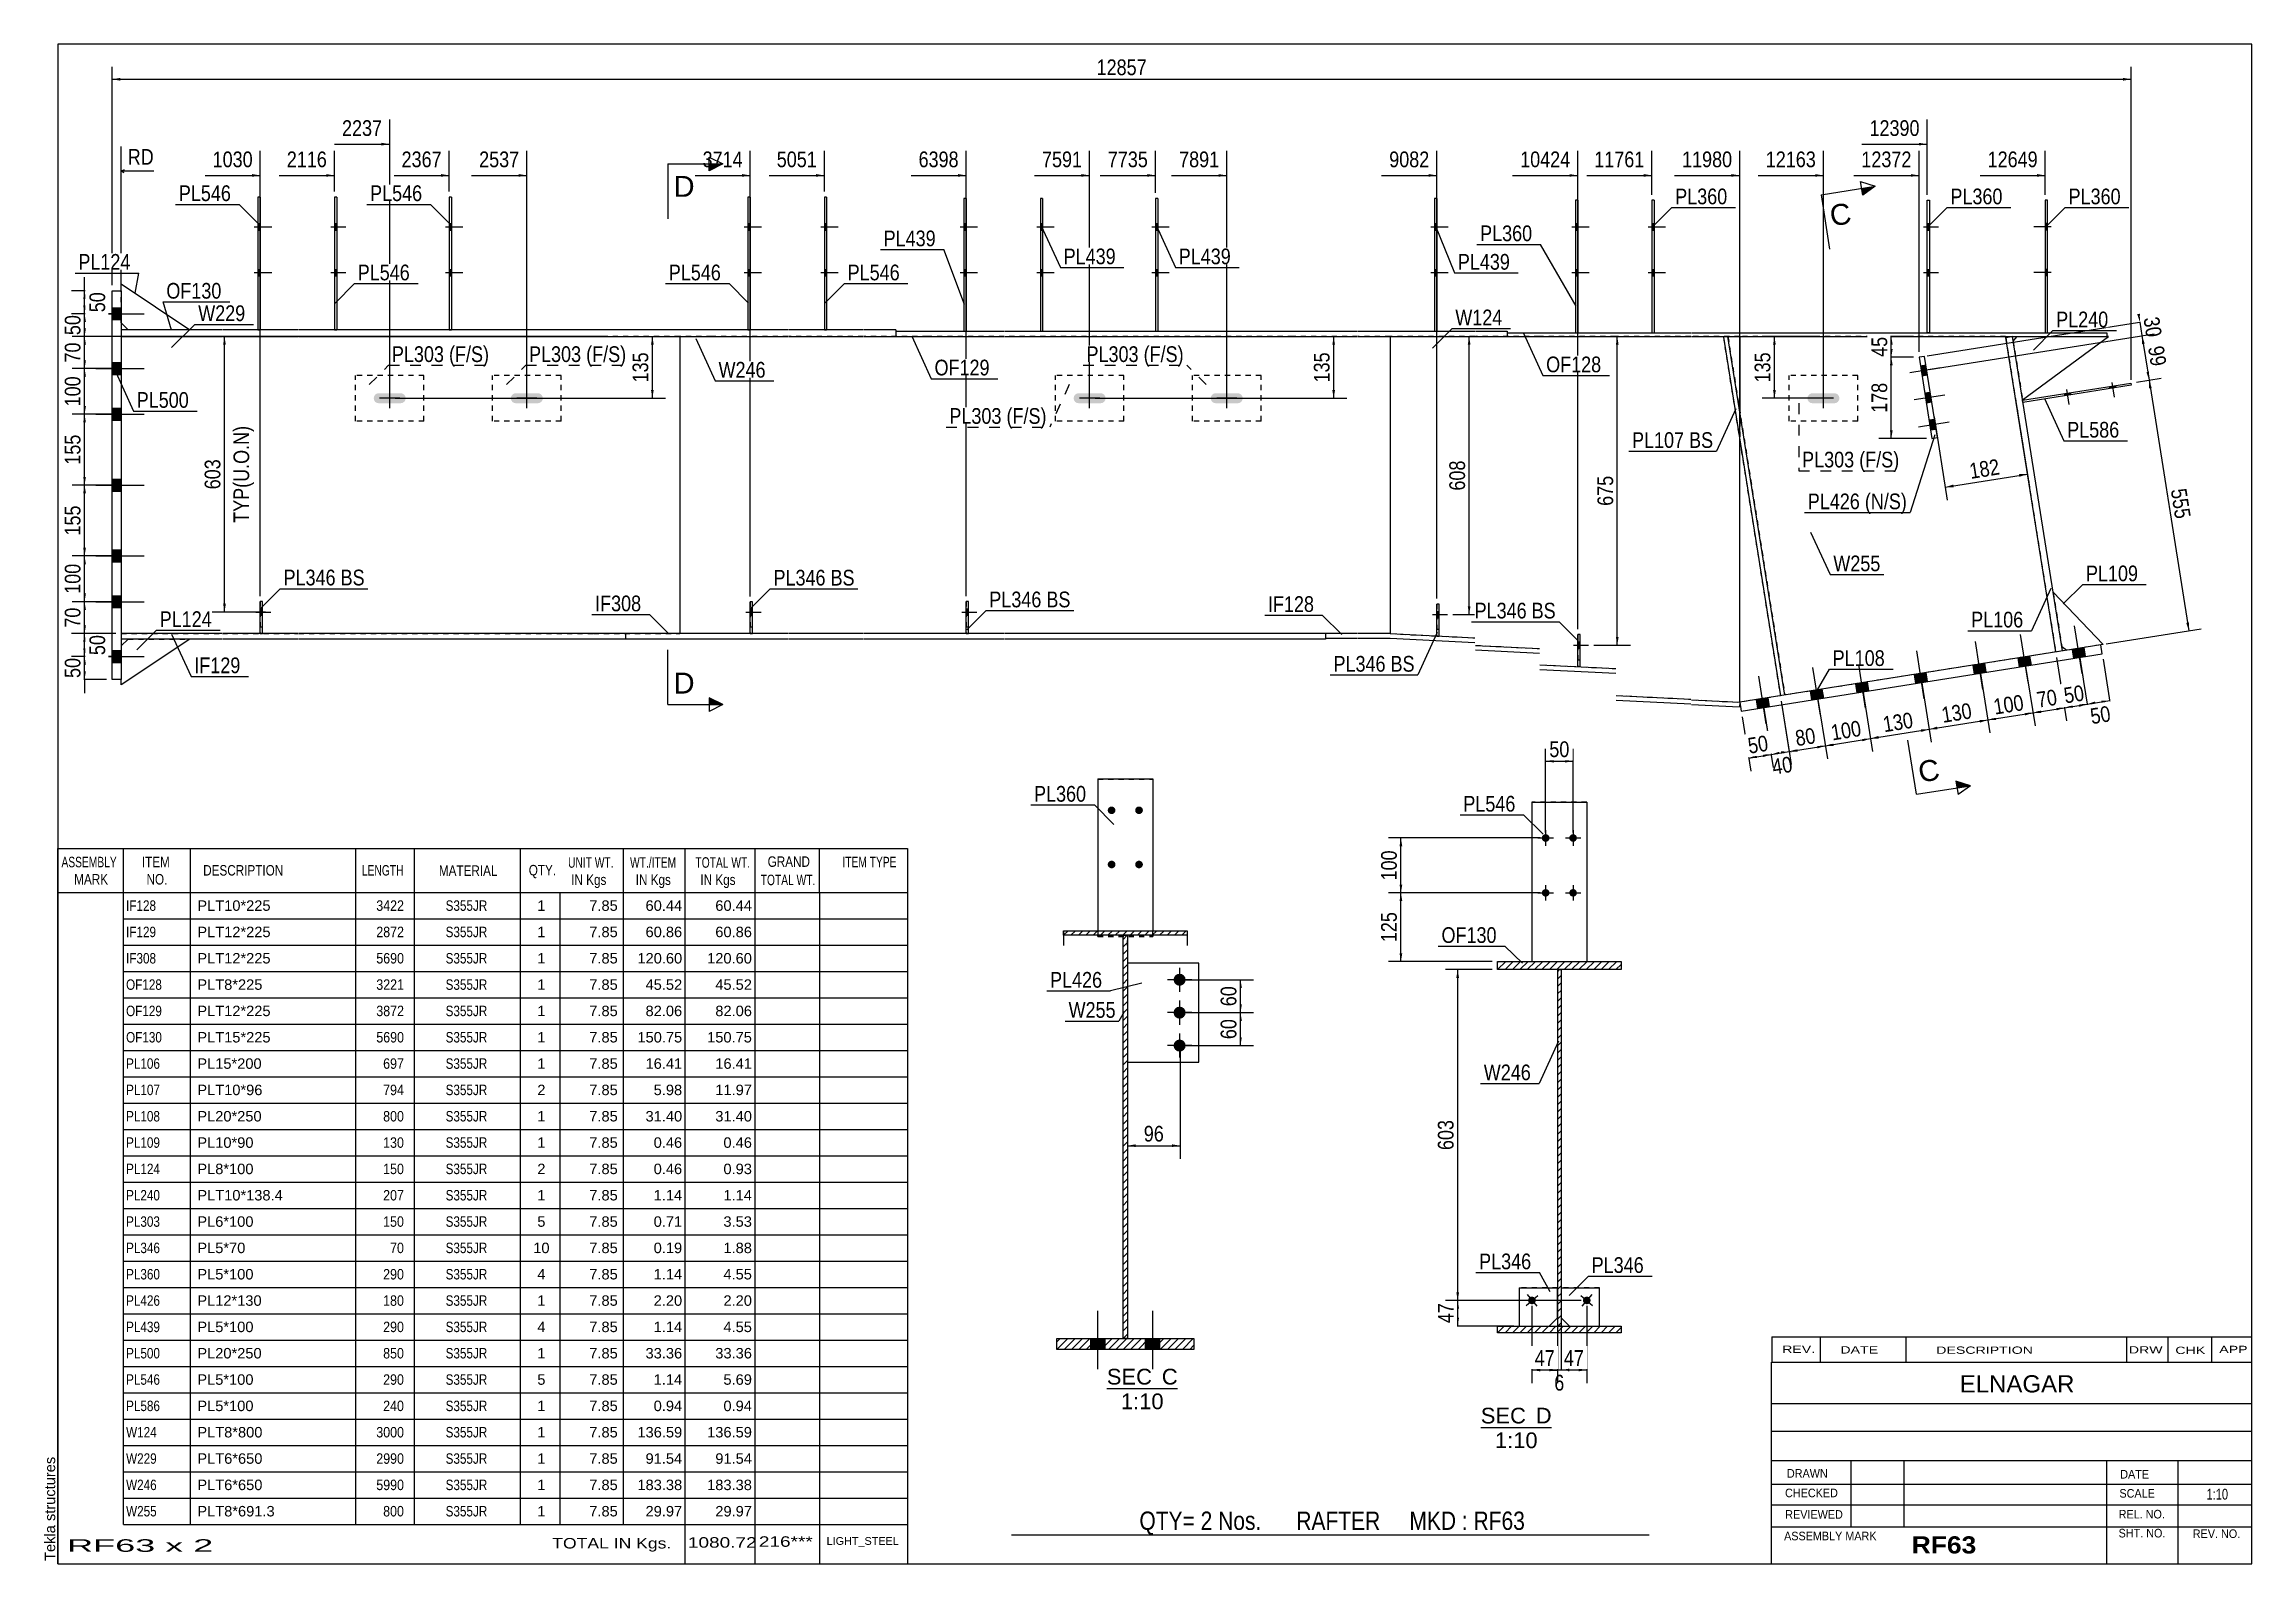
# Model space of a CAD drawing. Header units: millimetres. Extents: x -1012 to -610, y -190 to 87.
import ezdxf

# ---------------------------------------------------------------- set-up
doc = ezdxf.new("R2010")
doc.units = ezdxf.units.MM
doc.linetypes.add('DXK_LINE_DOT1', pattern=[1.8814, 0.9407, -0.9407])
doc.linetypes.add('DXK_LINE_DOT2', pattern=[3.9198, 1.9599, -1.9599])
doc.styles.add('Arial', font='ARIAL.TTF', dxfattribs={"height": 0.2})
doc.styles.add('Arial Bold', font='ARIALBD.TTF', dxfattribs={"height": 0.2})
doc.styles.add('Arial Narrow', font='ARIALN.TTF', dxfattribs={"height": 0.2})

# ---------------------------------------------------------------- blocks, each defined once
blk = doc.blocks.new('Unknown-628699867-1211')
at = {"color": 5, "linetype": 'Continuous'}
for p, q in [((-609.88, 86.63), (-1009.88, 86.63)), ((-1009.88, 86.63), (-1009.88, -190.37)), ((-609.88, -190.37), (-609.88, 86.63)), ((-1009.88, -190.37), (-609.88, -190.37))]:
    blk.add_line(p, q, dxfattribs=at)
at = {"color": 174, "linetype": 'Continuous', "style": 'Arial'}
blk.add_text('Tekla structures', height=1.9102, rotation=90, dxfattribs=at).set_placement((-1010.38, -189.87))
blk = doc.blocks.new('Unknown-628699867-12 - 1258')
at = {"color": 1, "linetype": 'Continuous'}
blk.add_line((-750.46, -165.56), (-737.55, -165.56), dxfattribs=at)
at = {"color": 0, "linetype": 'Continuous'}
blk.add_wipeout([(-742.24, -164.81), (-742.24, -161.81), (-750.46, -161.81), (-750.46, -164.81)], dxfattribs=at)
blk.add_wipeout([(-737.55, -164.81), (-737.55, -161.81), (-740.44, -161.81), (-740.44, -164.81)], dxfattribs=at)
blk.add_wipeout([(-740.11, -169.31), (-740.11, -166.31), (-747.89, -166.31), (-747.89, -169.31)], dxfattribs=at)
at = {"color": 136, "linetype": 'Continuous', "style": 'Arial'}
for s, height, p in [('SEC', 2.865, (-750.46, -164.81)), ('D', 2.87, (-740.44, -164.81)), ('1:10', 2.865, (-747.89, -169.31))]:
    blk.add_text(s, height=height, dxfattribs=at).set_placement(p)
blk = doc.blocks.new('Unknown-628699867-14 - 1416')
at = {"color": 1, "linetype": 'Continuous'}
blk.add_line((-818.64, -158.46), (-805.73, -158.46), dxfattribs=at)
at = {"color": 0, "linetype": 'Continuous'}
blk.add_wipeout([(-810.42, -157.71), (-810.42, -154.71), (-818.64, -154.71), (-818.64, -157.71)], dxfattribs=at)
blk.add_wipeout([(-805.73, -157.71), (-805.73, -154.71), (-808.62, -154.71), (-808.62, -157.71)], dxfattribs=at)
blk.add_wipeout([(-808.3, -162.21), (-808.3, -159.21), (-816.08, -159.21), (-816.08, -162.21)], dxfattribs=at)
at = {"color": 136, "linetype": 'Continuous', "style": 'Arial'}
for s, height, p in [('SEC', 2.865, (-818.64, -157.71)), ('C', 2.87, (-808.62, -157.71)), ('1:10', 2.865, (-816.08, -162.21))]:
    blk.add_text(s, height=height, dxfattribs=at).set_placement(p)
blk = doc.blocks.new('Part-628699867-3175 - 1513')
at = {"color": 2, "linetype": 'Continuous'}
for p, q in [((-647.12, 58.17), (-647.53, 58.17)), ((-647.53, 58.17), (-647.53, 34)), ((-647.12, 34), (-647.12, 58.17))]:
    blk.add_line(p, q, dxfattribs=at)
at = {"color": 7, "linetype": 'DXK_LINE_DOT1'}
blk.add_line((-647.53, 34), (-647.12, 34), dxfattribs=at)
blk = doc.blocks.new('Part-628699867-1537 - 1513')
at = {"color": 2, "linetype": 'Continuous'}
for p, q in [((-959.05, 58.75), (-959.47, 58.75)), ((-959.47, 58.75), (-959.47, 34.58)), ((-959.05, 58.75), (-959.05, 34.58))]:
    blk.add_line(p, q, dxfattribs=at)
at = {"color": 7, "linetype": 'DXK_LINE_DOT1'}
blk.add_line((-959.47, 34.58), (-959.05, 34.58), dxfattribs=at)
blk = doc.blocks.new('Bolt-628699867-1550 - 1513')
at = {"linetype": 'Continuous'}
for points in [[(-1000, 38.58), (-1000, 36.42), (-998.33, 36.42), (-998.33, 38.58)], [(-1000, 38.58), (-1000, 36.42), (-998.33, 36.42), (-998.33, 38.58)], [(-1000, 28.58), (-1000, 26.42), (-998.33, 26.42), (-998.33, 28.58)], [(-1000, 28.58), (-1000, 26.42), (-998.33, 26.42), (-998.33, 28.58)], [(-1000, 20.25), (-1000, 18.08), (-998.33, 18.08), (-998.33, 20.25)], [(-1000, 20.25), (-1000, 18.08), (-998.33, 18.08), (-998.33, 20.25)], [(-1000, 7.33), (-1000, 5.17), (-998.33, 5.17), (-998.33, 7.33)], [(-1000, 7.33), (-1000, 5.17), (-998.33, 5.17), (-998.33, 7.33)], [(-1000, -5.58), (-1000, -7.75), (-998.33, -7.75), (-998.33, -5.58)], [(-1000, -5.58), (-1000, -7.75), (-998.33, -7.75), (-998.33, -5.58)], [(-1000, -13.92), (-1000, -16.08), (-998.33, -16.08), (-998.33, -13.92)], [(-1000, -13.92), (-1000, -16.08), (-998.33, -16.08), (-998.33, -13.92)], [(-1000, -23.92), (-1000, -26.08), (-998.33, -26.08), (-998.33, -23.92)], [(-1000, -23.92), (-1000, -26.08), (-998.33, -26.08), (-998.33, -23.92)]]:
    blk.add_hatch(color=3, dxfattribs=at).paths.add_polyline_path(points)
at = {"color": 3, "linetype": 'Continuous'}
for p, q in [((-1002.99, 37.5), (-994.17, 37.5)), ((-1002.99, 37.5), (-994.17, 37.5)), ((-1000, 38.58), (-998.33, 38.58)), ((-1000, 38.58), (-998.33, 38.58)), ((-1000, 36.42), (-998.33, 36.42)), ((-1000, 36.42), (-998.33, 36.42)), ((-1000, 28.58), (-998.33, 28.58)), ((-1000, 28.58), (-998.33, 28.58)), ((-1002.99, 27.5), (-994.17, 27.5)), ((-1002.99, 27.5), (-994.17, 27.5)), ((-1000, 26.42), (-998.33, 26.42)), ((-1000, 26.42), (-998.33, 26.42)), ((-1000, 20.25), (-998.33, 20.25)), ((-1000, 20.25), (-998.33, 20.25)), ((-1002.99, 19.17), (-994.17, 19.17)), ((-1002.99, 19.17), (-994.17, 19.17)), ((-1000, 18.08), (-998.33, 18.08)), ((-1000, 18.08), (-998.33, 18.08)), ((-1002.99, 6.25), (-994.17, 6.25)), ((-1002.99, 6.25), (-994.17, 6.25)), ((-1000, 7.33), (-998.33, 7.33)), ((-1000, 7.33), (-998.33, 7.33)), ((-1000, 5.17), (-998.33, 5.17)), ((-1000, 5.17), (-998.33, 5.17)), ((-1002.99, -6.67), (-994.17, -6.67)), ((-1002.99, -6.67), (-994.17, -6.67)), ((-1000, -5.58), (-998.33, -5.58)), ((-1000, -5.58), (-998.33, -5.58)), ((-1000, -7.75), (-998.33, -7.75)), ((-1000, -7.75), (-998.33, -7.75)), ((-1002.99, -15), (-994.17, -15)), ((-1002.99, -15), (-994.17, -15)), ((-1000, -13.92), (-998.33, -13.92)), ((-1000, -13.92), (-998.33, -13.92)), ((-1000, -16.08), (-998.33, -16.08)), ((-1000, -16.08), (-998.33, -16.08)), ((-1000, -23.92), (-998.33, -23.92)), ((-1000, -23.92), (-998.33, -23.92)), ((-1002.99, -25), (-994.17, -25)), ((-1002.99, -25), (-994.17, -25)), ((-1000, -26.08), (-998.33, -26.08)), ((-1000, -26.08), (-998.33, -26.08))]:
    blk.add_line(p, q, dxfattribs=at)
blk = doc.blocks.new('Part-628699867-1917 - 1513')
at = {"color": 2, "linetype": 'Continuous'}
for p, q in [((-980, -20.83), (-998.33, -20.83)), ((-980, -21.83), (-998.33, -21.83)), ((-966.07, -20.83), (-979.9, -20.83)), ((-966.07, -21.83), (-979.9, -21.83)), ((-912.3, -20.83), (-965.97, -20.83)), ((-912.3, -21.83), (-965.97, -21.83)), ((-906.37, -20.83), (-912.2, -20.83)), ((-906.37, -21.83), (-912.2, -21.83)), ((-906.37, -20.83), (-906.37, -21.83))]:
    blk.add_line(p, q, dxfattribs=at)
at = {"color": 7, "linetype": 'DXK_LINE_DOT1'}
blk.add_line((-998.33, -20.83), (-998.33, -21.83), dxfattribs=at)
blk = doc.blocks.new('Bolt-628699867-1515 - 1513')
at = {"linetype": 'Continuous'}
for points in [[(-959.05, 52.75), (-959.05, 53.91), (-959.47, 53.91), (-959.47, 52.75)], [(-959.05, 52.75), (-959.05, 53.91), (-959.47, 53.91), (-959.47, 52.75)], [(-959.05, 44.41), (-959.05, 45.58), (-959.47, 45.58), (-959.47, 44.41)], [(-959.05, 44.41), (-959.05, 45.58), (-959.47, 45.58), (-959.47, 44.41)]]:
    blk.add_hatch(color=3, dxfattribs=at).paths.add_polyline_path(points)
at = {"color": 3, "linetype": 'Continuous'}
for p, q in [((-960.13, 53.33), (-957.38, 53.33)), ((-960.13, 53.33), (-957.38, 53.33)), ((-959.47, 53.91), (-959.05, 53.91)), ((-959.47, 53.91), (-959.05, 53.91)), ((-959.47, 52.75), (-959.05, 52.75)), ((-959.47, 52.75), (-959.05, 52.75)), ((-960.13, 45), (-957.38, 45)), ((-960.13, 45), (-957.38, 45)), ((-959.47, 45.58), (-959.05, 45.58)), ((-959.47, 45.58), (-959.05, 45.58)), ((-959.47, 44.41), (-959.05, 44.41)), ((-959.47, 44.41), (-959.05, 44.41))]:
    blk.add_line(p, q, dxfattribs=at)
blk = doc.blocks.new('Part-628699867-1730 - 1513')
at = {"color": 7, "linetype": 'DXK_LINE_DOT1'}
for p, q in [((-815.52, 26.25), (-828.02, 26.25)), ((-828.02, 17.92), (-828.02, 26.25)), ((-815.52, 17.92), (-815.52, 26.25)), ((-815.52, 17.92), (-828.02, 17.92))]:
    blk.add_line(p, q, dxfattribs=at)
blk = doc.blocks.new('Part-628699867-1735 - 1513')
at = {"color": 7, "linetype": 'DXK_LINE_DOT1'}
for p, q in [((-943.14, 26.25), (-955.64, 26.25)), ((-955.64, 17.92), (-955.64, 26.25)), ((-943.14, 17.92), (-943.14, 26.25)), ((-943.14, 17.92), (-955.64, 17.92))]:
    blk.add_line(p, q, dxfattribs=at)
blk = doc.blocks.new('Part-628699867-1671 - 1513')
at = {"color": 2, "linetype": 'Continuous'}
for p, q in [((-1000, 41.67), (-998.33, 41.67)), ((-1000, -29.17), (-1000, 41.67)), ((-998.33, 41.67), (-998.33, -29.17)), ((-998.33, -29.17), (-1000, -29.17))]:
    blk.add_line(p, q, dxfattribs=at)
blk = doc.blocks.new('Part-628699867-3198 - 1513')
at = {"color": 2, "linetype": 'Continuous'}
for p, q in [((-732.77, 58.17), (-733.18, 58.17)), ((-733.18, 58.17), (-733.18, 34)), ((-732.77, 58.17), (-732.77, 34))]:
    blk.add_line(p, q, dxfattribs=at)
at = {"color": 7, "linetype": 'DXK_LINE_DOT1'}
blk.add_line((-733.18, 34), (-732.77, 34), dxfattribs=at)
blk = doc.blocks.new('Part-628699867-3171 - 1513')
at = {"color": 2, "linetype": 'Continuous'}
for p, q in [((-972.98, 58.75), (-973.4, 58.75)), ((-973.4, 58.75), (-973.4, 34.58)), ((-972.98, 58.75), (-972.98, 34.58))]:
    blk.add_line(p, q, dxfattribs=at)
at = {"color": 7, "linetype": 'DXK_LINE_DOT1'}
blk.add_line((-973.4, 34.58), (-972.98, 34.58), dxfattribs=at)
blk = doc.blocks.new('Bolt-628699867-1549 - 1513')
at = {"linetype": 'Continuous'}
for points in [[(-668.66, 52.75), (-668.66, 53.91), (-669.08, 53.91), (-669.08, 52.75)], [(-668.66, 52.75), (-668.66, 53.91), (-669.08, 53.91), (-669.08, 52.75)], [(-668.66, 44.41), (-668.66, 45.58), (-669.08, 45.58), (-669.08, 44.41)], [(-668.66, 44.41), (-668.66, 45.58), (-669.08, 45.58), (-669.08, 44.41)]]:
    blk.add_hatch(color=3, dxfattribs=at).paths.add_polyline_path(points)
at = {"color": 3, "linetype": 'Continuous'}
for p, q in [((-669.74, 53.33), (-666.99, 53.33)), ((-669.74, 53.33), (-666.99, 53.33)), ((-669.08, 53.91), (-668.66, 53.91)), ((-669.08, 53.91), (-668.66, 53.91)), ((-669.08, 52.75), (-668.66, 52.75)), ((-669.08, 52.75), (-668.66, 52.75)), ((-669.74, 45), (-666.99, 45)), ((-669.74, 45), (-666.99, 45)), ((-669.08, 45.58), (-668.66, 45.58)), ((-669.08, 45.58), (-668.66, 45.58)), ((-669.08, 44.41), (-668.66, 44.41)), ((-669.08, 44.41), (-668.66, 44.41))]:
    blk.add_line(p, q, dxfattribs=at)
blk = doc.blocks.new('Bolt-628699867-1551 - 1513')
at = {"linetype": 'Continuous'}
for points in [[(-670.3, 28), (-670.02, 26.19), (-669.03, 26.35), (-669.32, 28.16)], [(-669.52, 23.07), (-669.23, 21.26), (-668.24, 21.41), (-668.53, 23.22)], [(-668.73, 18.13), (-668.45, 16.32), (-667.46, 16.47), (-667.75, 18.29)]]:
    blk.add_hatch(color=3, dxfattribs=at).paths.add_polyline_path(points)
at = {"color": 3, "linetype": 'Continuous'}
for p, q in [((-672.22, 26.77), (-666.62, 27.66)), ((-670.3, 28), (-669.32, 28.16)), ((-670.02, 26.19), (-669.03, 26.35)), ((-671.43, 21.83), (-665.84, 22.72)), ((-669.52, 23.07), (-668.53, 23.22)), ((-669.23, 21.26), (-668.24, 21.41)), ((-670.65, 16.9), (-665.05, 17.79)), ((-668.73, 18.13), (-667.75, 18.29)), ((-668.45, 16.32), (-667.46, 16.47))]:
    blk.add_line(p, q, dxfattribs=at)
blk = doc.blocks.new('Part-628699867-3202 - 1513')
at = {"color": 7, "linetype": 'DXK_LINE_DOT1'}
for p, q in [((-732.77, -21), (-732.77, -26.84)), ((-732.35, -21), (-732.77, -21)), ((-732.35, -26.84), (-732.35, -21)), ((-732.77, -26.84), (-732.35, -26.84))]:
    blk.add_line(p, q, dxfattribs=at)
blk = doc.blocks.new('Part-628699867-2015 - 1513')
at = {"color": 2, "linetype": 'Continuous'}
for p, q in [((-980, 34.58), (-998.33, 34.58)), ((-998.33, 33.33), (-980, 33.33)), ((-966.07, 34.58), (-979.9, 34.58)), ((-979.9, 33.33), (-966.07, 33.33)), ((-912.3, 34.58), (-965.97, 34.58)), ((-965.97, 33.33), (-912.3, 33.33)), ((-890.67, 34.58), (-912.2, 34.58)), ((-912.2, 33.33), (-890.67, 33.33)), ((-876.74, 34.58), (-890.57, 34.58)), ((-890.57, 33.33), (-876.74, 33.33)), ((-863.05, 34.58), (-876.64, 34.58)), ((-876.64, 33.33), (-863.05, 33.33)), ((-857.12, 34.58), (-862.95, 34.58)), ((-862.95, 33.33), (-857.12, 33.33)), ((-857.12, 34.58), (-857.12, 33.33))]:
    blk.add_line(p, q, dxfattribs=at)
at = {"color": 7, "linetype": 'DXK_LINE_DOT1'}
blk.add_line((-998.33, 34.58), (-998.33, 33.33), dxfattribs=at)
blk = doc.blocks.new('Bolt-628699867-1552 - 1513')
at = {"linetype": 'Continuous'}
blk.add_hatch(color=3, dxfattribs=at).paths.add_polyline_path([(-690.83, 22.43), (-690.9, 22.08), (-690.83, 21.73), (-690.63, 21.43), (-690.34, 21.24), (-689.99, 21.17), (-685.99, 21.17), (-685.63, 21.24), (-685.34, 21.43), (-685.14, 21.73), (-685.07, 22.08), (-685.14, 22.43), (-685.34, 22.73), (-685.63, 22.93), (-685.99, 23), (-689.99, 23), (-690.34, 22.93), (-690.63, 22.73)])
at = {"color": 3, "linetype": 'Continuous'}
for p, q in [((-686.15, 22.08), (-689.82, 22.08)), ((-687.99, 20.25), (-687.99, 23.92))]:
    blk.add_line(p, q, dxfattribs=at)
blk = doc.blocks.new('Part-628699867-3191 - 1513')
at = {"color": 2, "linetype": 'Continuous'}
for p, q in [((-972.98, -20.81), (-972.98, -14.97)), ((-972.57, -14.97), (-972.98, -14.97)), ((-972.57, -20.81), (-972.57, -14.97)), ((-972.98, -20.81), (-972.57, -20.81))]:
    blk.add_line(p, q, dxfattribs=at)
at = {"color": 7, "linetype": 'DXK_LINE_DOT1'}
blk.add_line((-972.98, -19.56), (-972.57, -19.56), dxfattribs=at)
blk = doc.blocks.new('Part-628699867-1866 - 1513')
at = {"color": 2, "linetype": 'Continuous'}
for p, q in [((-705.41, 33.33), (-706.23, 33.2)), ((-706.23, 33.2), (-695.84, -32.16)), ((-695.02, -32.02), (-705.41, 33.33))]:
    blk.add_line(p, q, dxfattribs=at)
blk = doc.blocks.new('Bolt-628699867-1553 - 1513')
at = {"linetype": 'Continuous'}
for points in [[(-640.45, -23.35), (-642.59, -23.69), (-642.33, -25.33), (-640.19, -24.99)], [(-640.45, -23.35), (-642.59, -23.69), (-642.33, -25.33), (-640.19, -24.99)], [(-669.26, -27.93), (-671.4, -28.27), (-671.14, -29.91), (-669, -29.57)], [(-669.26, -27.93), (-671.4, -28.27), (-671.14, -29.91), (-669, -29.57)], [(-658.56, -26.23), (-660.7, -26.57), (-660.44, -28.21), (-658.3, -27.87)], [(-658.56, -26.23), (-660.7, -26.57), (-660.44, -28.21), (-658.3, -27.87)], [(-650.33, -24.92), (-652.47, -25.26), (-652.21, -26.9), (-650.07, -26.56)], [(-650.33, -24.92), (-652.47, -25.26), (-652.21, -26.9), (-650.07, -26.56)], [(-688.19, -30.94), (-690.33, -31.28), (-690.07, -32.92), (-687.93, -32.58)], [(-688.19, -30.94), (-690.33, -31.28), (-690.07, -32.92), (-687.93, -32.58)], [(-679.96, -29.63), (-682.1, -29.97), (-681.84, -31.62), (-679.7, -31.28)], [(-679.96, -29.63), (-682.1, -29.97), (-681.84, -31.62), (-679.7, -31.28)], [(-698.06, -32.51), (-700.2, -32.85), (-699.94, -34.5), (-697.8, -34.15)], [(-698.06, -32.51), (-700.2, -32.85), (-699.94, -34.5), (-697.8, -34.15)]]:
    blk.add_hatch(color=3, dxfattribs=at).paths.add_polyline_path(points)
at = {"color": 3, "linetype": 'Continuous'}
for p, q in [((-640.79, -28.12), (-642.18, -19.4)), ((-640.79, -28.12), (-642.18, -19.4)), ((-669.6, -32.7), (-670.98, -23.98)), ((-669.6, -32.7), (-670.98, -23.98)), ((-658.9, -31), (-660.28, -22.28)), ((-658.9, -31), (-660.28, -22.28)), ((-650.67, -29.69), (-652.05, -20.97)), ((-650.67, -29.69), (-652.05, -20.97)), ((-642.33, -25.33), (-642.59, -23.69)), ((-642.33, -25.33), (-642.59, -23.69)), ((-640.19, -24.99), (-640.45, -23.35)), ((-640.19, -24.99), (-640.45, -23.35)), ((-688.53, -35.71), (-689.91, -26.99)), ((-688.53, -35.71), (-689.91, -26.99)), ((-680.3, -34.4), (-681.68, -25.68)), ((-680.3, -34.4), (-681.68, -25.68)), ((-669, -29.57), (-669.26, -27.93)), ((-669, -29.57), (-669.26, -27.93)), ((-660.44, -28.21), (-660.7, -26.57)), ((-660.44, -28.21), (-660.7, -26.57)), ((-658.3, -27.87), (-658.56, -26.23)), ((-658.3, -27.87), (-658.56, -26.23)), ((-652.21, -26.9), (-652.47, -25.26)), ((-652.21, -26.9), (-652.47, -25.26)), ((-650.07, -26.56), (-650.33, -24.92)), ((-650.07, -26.56), (-650.33, -24.92)), ((-698.4, -37.28), (-699.79, -28.56)), ((-698.4, -37.28), (-699.79, -28.56)), ((-690.07, -32.92), (-690.33, -31.28)), ((-690.07, -32.92), (-690.33, -31.28)), ((-687.93, -32.58), (-688.19, -30.94)), ((-687.93, -32.58), (-688.19, -30.94)), ((-681.84, -31.62), (-682.1, -29.97)), ((-681.84, -31.62), (-682.1, -29.97)), ((-679.7, -31.28), (-679.96, -29.63)), ((-679.7, -31.28), (-679.96, -29.63)), ((-671.14, -29.91), (-671.4, -28.27)), ((-671.14, -29.91), (-671.4, -28.27)), ((-699.94, -34.5), (-700.2, -32.85)), ((-699.94, -34.5), (-700.2, -32.85)), ((-697.8, -34.15), (-698.06, -32.51)), ((-697.8, -34.15), (-698.06, -32.51))]:
    blk.add_line(p, q, dxfattribs=at)
blk = doc.blocks.new('Bolt-628699867-1554 - 1513')
at = {"linetype": 'Continuous'}
blk.add_hatch(color=3, dxfattribs=at).paths.add_polyline_path([(-927.23, 22.43), (-927.3, 22.08), (-927.23, 21.73), (-927.04, 21.43), (-926.74, 21.24), (-926.39, 21.17), (-922.39, 21.17), (-922.04, 21.24), (-921.74, 21.43), (-921.54, 21.73), (-921.47, 22.08), (-921.54, 22.43), (-921.74, 22.73), (-922.04, 22.93), (-922.39, 23), (-926.39, 23), (-926.74, 22.93), (-927.04, 22.73)])
at = {"color": 3, "linetype": 'Continuous'}
for p, q in [((-922.55, 22.08), (-926.22, 22.08)), ((-924.39, 20.25), (-924.39, 23.92))]:
    blk.add_line(p, q, dxfattribs=at)
blk = doc.blocks.new('Part-628699867-3197 - 1513')
at = {"color": 2, "linetype": 'Continuous'}
for p, q in [((-938.11, 58.75), (-938.53, 58.75)), ((-938.53, 58.75), (-938.53, 34.58)), ((-938.11, 58.75), (-938.11, 34.58))]:
    blk.add_line(p, q, dxfattribs=at)
at = {"color": 7, "linetype": 'DXK_LINE_DOT1'}
blk.add_line((-938.53, 34.58), (-938.11, 34.58), dxfattribs=at)
blk = doc.blocks.new('Bolt-628699867-1555 - 1513')
at = {"linetype": 'Continuous'}
blk.add_hatch(color=3, dxfattribs=at).paths.add_polyline_path([(-952.23, 22.43), (-952.3, 22.08), (-952.23, 21.73), (-952.04, 21.43), (-951.74, 21.24), (-951.39, 21.17), (-947.39, 21.17), (-947.04, 21.24), (-946.74, 21.43), (-946.54, 21.73), (-946.47, 22.08), (-946.54, 22.43), (-946.74, 22.73), (-947.04, 22.93), (-947.39, 23), (-951.39, 23), (-951.74, 22.93), (-952.04, 22.73)])
at = {"color": 3, "linetype": 'Continuous'}
for p, q in [((-947.55, 22.08), (-951.22, 22.08)), ((-949.39, 20.25), (-949.39, 23.92))]:
    blk.add_line(p, q, dxfattribs=at)
blk = doc.blocks.new('Bolt-628699867-1556 - 1513')
at = {"linetype": 'Continuous'}
blk.add_hatch(color=3, dxfattribs=at).paths.add_polyline_path([(-799.62, 22.43), (-799.69, 22.08), (-799.62, 21.73), (-799.42, 21.43), (-799.13, 21.24), (-798.77, 21.17), (-794.77, 21.17), (-794.42, 21.24), (-794.13, 21.43), (-793.93, 21.73), (-793.86, 22.08), (-793.93, 22.43), (-794.13, 22.73), (-794.42, 22.93), (-794.77, 23), (-798.77, 23), (-799.13, 22.93), (-799.42, 22.73)])
at = {"color": 3, "linetype": 'Continuous'}
for p, q in [((-794.94, 22.08), (-798.61, 22.08)), ((-796.77, 20.25), (-796.77, 23.92))]:
    blk.add_line(p, q, dxfattribs=at)
blk = doc.blocks.new('Part-628699867-1939 - 1513')
at = {"color": 2, "linetype": 'Continuous'}
for p, q in [((-772.92, -20.83), (-778.76, -20.83)), ((-778.76, -20.83), (-778.76, -21.67)), ((-778.76, -21.67), (-772.92, -21.67)), ((-766.97, -20.83), (-772.82, -20.83)), ((-772.82, -21.67), (-766.99, -21.67)), ((-766.99, -21.67), (-751.55, -22.44)), ((-766.97, -20.83), (-751.55, -21.6)), ((-751.45, -22.96), (-739.78, -23.55)), ((-751.45, -23.8), (-739.78, -24.38)), ((-739.68, -26.5), (-725.85, -27.2)), ((-739.68, -27.34), (-725.85, -28.03)), ((-725.75, -32.1), (-712.17, -32.78)), ((-725.75, -32.93), (-712.17, -33.61)), ((-712.07, -32.89), (-703.25, -33.33)), ((-712.07, -33.73), (-703.29, -34.17)), ((-703.25, -33.33), (-703.29, -34.17))]:
    blk.add_line(p, q, dxfattribs=at)
blk = doc.blocks.new('Bolt-628699867-1557 - 1513')
at = {"linetype": 'Continuous'}
blk.add_hatch(color=3, dxfattribs=at).paths.add_polyline_path([(-824.62, 22.43), (-824.69, 22.08), (-824.62, 21.73), (-824.42, 21.43), (-824.13, 21.24), (-823.77, 21.17), (-819.77, 21.17), (-819.42, 21.24), (-819.13, 21.43), (-818.93, 21.73), (-818.86, 22.08), (-818.93, 22.43), (-819.13, 22.73), (-819.42, 22.93), (-819.77, 23), (-823.77, 23), (-824.13, 22.93), (-824.42, 22.73)])
at = {"color": 3, "linetype": 'Continuous'}
for p, q in [((-819.94, 22.08), (-823.61, 22.08)), ((-821.77, 20.25), (-821.77, 23.92))]:
    blk.add_line(p, q, dxfattribs=at)
blk = doc.blocks.new('Part-628699867-1562 - 1513')
at = {"color": 2, "linetype": 'Continuous'}
for p, q in [((-703.25, 33.33), (-703.25, 19.73)), ((-654.76, 33.17), (-654.78, 33.33)), ((-703.25, -33.33), (-703.25, 14.42))]:
    blk.add_line(p, q, dxfattribs=at)
at = {"color": 7, "linetype": 'DXK_LINE_DOT1'}
for p, q in [((-654.78, 33.33), (-703.25, 33.33)), ((-654.76, 33.17), (-645.64, -24.17)), ((-703.25, 19.73), (-703.25, 14.42)), ((-645.64, -24.17), (-703.25, -33.33))]:
    blk.add_line(p, q, dxfattribs=at)
blk = doc.blocks.new('Part-628699867-1584 - 1513')
at = {"color": 2, "linetype": 'Continuous'}
for p, q in [((-669.08, 34), (-669.08, 58.17)), ((-669.08, 58.17), (-668.66, 58.17)), ((-668.66, 58.17), (-668.66, 34))]:
    blk.add_line(p, q, dxfattribs=at)
at = {"color": 7, "linetype": 'DXK_LINE_DOT1'}
blk.add_line((-668.66, 34), (-669.08, 34), dxfattribs=at)
blk = doc.blocks.new('Part-628699867-1983 - 1513')
at = {"color": 7, "linetype": 'DXK_LINE_DOT1'}
for p, q in [((-980, 33.33), (-998.33, 33.33)), ((-998.33, 33.33), (-998.33, -20.83)), ((-966.07, 33.33), (-979.9, 33.33)), ((-912.3, 33.33), (-965.97, 33.33)), ((-896.5, 33.33), (-912.2, 33.33)), ((-998.33, -20.83), (-980, -20.83)), ((-979.9, -20.83), (-966.07, -20.83)), ((-965.97, -20.83), (-912.3, -20.83)), ((-912.2, -20.83), (-896.5, -20.83))]:
    blk.add_line(p, q, dxfattribs=at)
at = {"color": 2, "linetype": 'Continuous'}
blk.add_line((-896.5, 33.33), (-896.5, -20.83), dxfattribs=at)
blk = doc.blocks.new('Part-628699867-3179 - 1513')
at = {"color": 2, "linetype": 'Continuous'}
for p, q in [((-758.47, -21.26), (-758.47, -15.44)), ((-758.05, -15.44), (-758.47, -15.44)), ((-758.05, -21.27), (-758.05, -15.44)), ((-758.25, -21.27), (-758.05, -21.27))]:
    blk.add_line(p, q, dxfattribs=at)
at = {"color": 7, "linetype": 'DXK_LINE_DOT1'}
for p, q in [((-758.47, -20.02), (-758.05, -20.02)), ((-758.47, -21.27), (-758.47, -21.26)), ((-758.47, -21.27), (-758.25, -21.27))]:
    blk.add_line(p, q, dxfattribs=at)
blk = doc.blocks.new('Part-628699867-1822 - 1513')
at = {"color": 2, "linetype": 'Continuous'}
for p, q in [((-653.39, 32.51), (-652.68, 33.33)), ((-651.68, 21.81), (-636.02, 33.33)), ((-636.02, 33.33), (-636.32, 33.33))]:
    blk.add_line(p, q, dxfattribs=at)
at = {"color": 7, "linetype": 'DXK_LINE_DOT1'}
for p, q in [((-653.39, 32.51), (-651.68, 21.81)), ((-652.68, 33.33), (-636.32, 33.33))]:
    blk.add_line(p, q, dxfattribs=at)
blk = doc.blocks.new('Part-628699867-1637 - 1513')
at = {"color": 2, "linetype": 'Continuous'}
for p, q in [((-985.83, -21.83), (-998.33, -30.17)), ((-997.08, -21.83), (-998.33, -23.08)), ((-998.33, -30.17), (-998.33, -29.17))]:
    blk.add_line(p, q, dxfattribs=at)
at = {"color": 7, "linetype": 'DXK_LINE_DOT1'}
for p, q in [((-998.33, -23.08), (-998.33, -29.17)), ((-997.08, -21.83), (-985.83, -21.83))]:
    blk.add_line(p, q, dxfattribs=at)
blk = doc.blocks.new('Part-628699867-1642 - 1513')
at = {"color": 2, "linetype": 'Continuous'}
for p, q in [((-998.33, 41.67), (-998.33, 42.92)), ((-998.33, 42.92), (-985.83, 34.58)), ((-997.08, 34.58), (-998.33, 35.83))]:
    blk.add_line(p, q, dxfattribs=at)
at = {"color": 7, "linetype": 'DXK_LINE_DOT1'}
for p, q in [((-998.33, 35.83), (-998.33, 41.67)), ((-985.83, 34.58), (-997.08, 34.58))]:
    blk.add_line(p, q, dxfattribs=at)
blk = doc.blocks.new('Part-628699867-1693 - 1513')
at = {"color": 2, "linetype": 'Continuous'}
for p, q in [((-669.57, 29.72), (-670.55, 29.57)), ((-670.55, 29.57), (-668.2, 14.75)), ((-667.21, 14.91), (-669.57, 29.72)), ((-668.2, 14.75), (-667.21, 14.91))]:
    blk.add_line(p, q, dxfattribs=at)
blk = doc.blocks.new('Part-628699867-1715 - 1513')
at = {"color": 7, "linetype": 'DXK_LINE_DOT1'}
for p, q in [((-681.73, 26.25), (-694.24, 26.25)), ((-694.24, 17.92), (-694.24, 26.25)), ((-681.73, 17.92), (-681.73, 26.25)), ((-681.73, 17.92), (-694.24, 17.92))]:
    blk.add_line(p, q, dxfattribs=at)
blk = doc.blocks.new('Part-628699867-1844 - 1513')
at = {"color": 7, "linetype": 'DXK_LINE_DOT1'}
for p, q in [((-705.41, 33.33), (-706.23, 33.2)), ((-706.23, 33.2), (-695.84, -32.16)), ((-705.41, 33.33), (-695.02, -32.02))]:
    blk.add_line(p, q, dxfattribs=at)
blk = doc.blocks.new('Part-628699867-1720 - 1513')
at = {"color": 7, "linetype": 'DXK_LINE_DOT1'}
for p, q in [((-790.52, 26.25), (-803.02, 26.25)), ((-803.02, 17.92), (-803.02, 26.25)), ((-790.52, 17.92), (-790.52, 26.25)), ((-790.52, 17.92), (-803.02, 17.92))]:
    blk.add_line(p, q, dxfattribs=at)
blk = doc.blocks.new('Part-628699867-1725 - 1513')
at = {"color": 7, "linetype": 'DXK_LINE_DOT1'}
for p, q in [((-918.14, 26.25), (-930.64, 26.25)), ((-930.64, 17.92), (-930.64, 26.25)), ((-918.14, 17.92), (-918.14, 26.25)), ((-918.14, 17.92), (-930.64, 17.92))]:
    blk.add_line(p, q, dxfattribs=at)
blk = doc.blocks.new('Part-628699867-3206 - 1513')
at = {"color": 2, "linetype": 'Continuous'}
for p, q in [((-844.27, -20.81), (-844.27, -14.97)), ((-843.85, -14.97), (-844.27, -14.97)), ((-843.85, -20.81), (-843.85, -14.97)), ((-844.27, -20.81), (-843.85, -20.81))]:
    blk.add_line(p, q, dxfattribs=at)
at = {"color": 7, "linetype": 'DXK_LINE_DOT1'}
blk.add_line((-844.27, -19.56), (-843.85, -19.56), dxfattribs=at)
blk = doc.blocks.new('Part-628699867-1764 - 1513')
at = {"color": 2, "linetype": 'Continuous'}
for p, q in [((-637, -22.8), (-646.11, -13.28)), ((-644.53, -23.15), (-643.58, -23.85)), ((-637, -22.8), (-637.41, -22.86))]:
    blk.add_line(p, q, dxfattribs=at)
at = {"color": 7, "linetype": 'DXK_LINE_DOT1'}
for p, q in [((-646.11, -13.28), (-644.53, -23.15)), ((-637.41, -22.86), (-643.58, -23.85))]:
    blk.add_line(p, q, dxfattribs=at)
blk = doc.blocks.new('Bolt-628699867-3224 - 1513')
at = {"color": 3, "linetype": 'DXK_LINE_DOT2'}
for p, q in [((-759.26, -17.35), (-756.51, -17.35)), ((-758.47, -16.77), (-758.05, -16.77)), ((-758.47, -17.94), (-758.05, -17.94))]:
    blk.add_line(p, q, dxfattribs=at)
blk = doc.blocks.new('Part-628699867-1793 - 1513')
at = {"color": 2, "linetype": 'Continuous'}
for p, q in [((-637.41, -22.86), (-703.25, -33.33)), ((-637.15, -24.51), (-637.41, -22.86)), ((-702.99, -34.98), (-637.15, -24.51)), ((-703.25, -33.33), (-702.99, -34.98))]:
    blk.add_line(p, q, dxfattribs=at)
blk = doc.blocks.new('Part-628699867-3194 - 1513')
at = {"color": 7, "linetype": 'DXK_LINE_DOT1'}
for p, q in [((-972.98, -14.97), (-972.98, -20.81)), ((-972.57, -14.97), (-972.98, -14.97)), ((-972.57, -20.81), (-972.57, -14.97)), ((-972.98, -20.81), (-972.57, -20.81))]:
    blk.add_line(p, q, dxfattribs=at)
blk = doc.blocks.new('Part-628699867-1895 - 1513')
at = {"color": 2, "linetype": 'Continuous'}
for p, q in [((-654.76, 33.17), (-653.72, 33.33)), ((-645.64, -24.17), (-654.76, 33.17)), ((-644.4, -23.98), (-653.52, 33.33))]:
    blk.add_line(p, q, dxfattribs=at)
at = {"color": 7, "linetype": 'DXK_LINE_DOT1'}
for p, q in [((-653.72, 33.33), (-653.52, 33.37)), ((-653.52, 33.37), (-653.52, 33.33)), ((-644.4, -23.98), (-645.64, -24.17))]:
    blk.add_line(p, q, dxfattribs=at)
blk = doc.blocks.new('Part-628699867-1961 - 1513')
at = {"color": 2, "linetype": 'Continuous'}
for p, q in [((-890.67, -20.83), (-906.37, -20.83)), ((-906.37, -20.83), (-906.37, -21.83)), ((-890.67, -21.83), (-906.37, -21.83)), ((-876.74, -20.83), (-890.57, -20.83)), ((-876.74, -21.83), (-890.57, -21.83)), ((-863.05, -20.83), (-876.64, -20.83)), ((-863.05, -21.83), (-876.64, -21.83)), ((-851.29, -20.83), (-862.95, -20.83)), ((-851.29, -21.83), (-862.95, -21.83)), ((-837.35, -20.83), (-851.19, -20.83)), ((-837.35, -21.83), (-851.19, -21.83)), ((-784.69, -20.83), (-837.25, -20.83)), ((-784.69, -21.83), (-837.25, -21.83)), ((-778.76, -20.83), (-784.59, -20.83)), ((-778.76, -21.83), (-784.59, -21.83)), ((-778.76, -20.83), (-778.76, -21.83))]:
    blk.add_line(p, q, dxfattribs=at)
blk = doc.blocks.new('Part-628699867-1988 - 1513')
at = {"color": 2, "linetype": 'Continuous'}
blk.add_line((-896.5, 33.33), (-896.5, -20.83), dxfattribs=at)
at = {"color": 7, "linetype": 'DXK_LINE_DOT1'}
for p, q in [((-890.67, 33.33), (-896.5, 33.33)), ((-876.74, 33.33), (-890.57, 33.33)), ((-863.05, 33.33), (-876.64, 33.33)), ((-851.29, 33.33), (-862.95, 33.33)), ((-837.35, 33.33), (-851.19, 33.33)), ((-784.69, 33.33), (-837.25, 33.33)), ((-772.92, 33.33), (-784.59, 33.33)), ((-766.97, 33.33), (-772.82, 33.33)), ((-766.97, 33.33), (-766.97, -20.83)), ((-890.67, -20.83), (-896.5, -20.83)), ((-876.74, -20.83), (-890.57, -20.83)), ((-863.05, -20.83), (-876.64, -20.83)), ((-851.29, -20.83), (-862.95, -20.83)), ((-837.35, -20.83), (-851.19, -20.83)), ((-784.69, -20.83), (-837.25, -20.83)), ((-772.92, -20.83), (-784.59, -20.83)), ((-766.97, -20.83), (-772.82, -20.83))]:
    blk.add_line(p, q, dxfattribs=at)
blk = doc.blocks.new('Part-628699867-2010 - 1513')
at = {"color": 2, "linetype": 'Continuous'}
for p, q in [((-766.97, 33.33), (-766.97, -20.83)), ((-703.25, 33.33), (-703.25, 19.73)), ((-703.25, -33.33), (-703.25, 14.42))]:
    blk.add_line(p, q, dxfattribs=at)
at = {"color": 7, "linetype": 'DXK_LINE_DOT1'}
for p, q in [((-751.55, 33.33), (-766.97, 33.33)), ((-739.78, 33.33), (-751.45, 33.33)), ((-725.85, 33.33), (-739.68, 33.33)), ((-712.17, 33.33), (-725.75, 33.33)), ((-703.25, 33.33), (-712.07, 33.33)), ((-703.25, 19.73), (-703.25, 33.33)), ((-766.97, -20.83), (-751.55, -21.6)), ((-751.45, -22.96), (-739.78, -23.55)), ((-739.68, -26.5), (-725.85, -27.2)), ((-725.75, -32.1), (-712.17, -32.78)), ((-712.07, -32.89), (-703.25, -33.33))]:
    blk.add_line(p, q, dxfattribs=at)
blk = doc.blocks.new('Part-628699867-2037 - 1513')
at = {"color": 2, "linetype": 'Continuous'}
for p, q in [((-857.12, 34.33), (-851.29, 34.33)), ((-857.12, 34.33), (-857.12, 33.33)), ((-857.12, 33.33), (-851.29, 33.33)), ((-851.19, 34.33), (-837.35, 34.33)), ((-851.19, 33.33), (-837.35, 33.33)), ((-837.25, 34.33), (-784.69, 34.33)), ((-837.25, 33.33), (-784.69, 33.33)), ((-784.59, 34.33), (-772.92, 34.33)), ((-784.59, 33.33), (-772.92, 33.33)), ((-772.82, 34.33), (-751.55, 34.33)), ((-772.82, 33.33), (-751.55, 33.33)), ((-751.45, 34.33), (-745.62, 34.33)), ((-751.45, 33.33), (-745.62, 33.33)), ((-745.62, 34.33), (-745.62, 33.33))]:
    blk.add_line(p, q, dxfattribs=at)
blk = doc.blocks.new('Part-628699867-3199 - 1513')
at = {"color": 2, "linetype": 'Continuous'}
for p, q in [((-732.77, -26.84), (-732.77, -21)), ((-732.35, -21), (-732.77, -21)), ((-732.35, -26.84), (-732.35, -21)), ((-732.77, -26.84), (-732.35, -26.84))]:
    blk.add_line(p, q, dxfattribs=at)
at = {"color": 7, "linetype": 'DXK_LINE_DOT1'}
blk.add_line((-732.77, -25.59), (-732.35, -25.59), dxfattribs=at)
blk = doc.blocks.new('Part-628699867-2059 - 1513')
at = {"color": 2, "linetype": 'Continuous'}
for p, q in [((-745.62, 34), (-739.78, 34)), ((-745.62, 34), (-745.62, 33.33)), ((-745.62, 33.33), (-739.78, 33.33)), ((-739.68, 34), (-725.85, 34)), ((-739.68, 33.33), (-725.85, 33.33)), ((-725.75, 34), (-712.17, 34)), ((-725.75, 33.33), (-712.17, 33.33)), ((-712.07, 34), (-636.32, 34)), ((-712.07, 33.33), (-636.32, 33.33)), ((-636.32, 34), (-636.32, 33.33))]:
    blk.add_line(p, q, dxfattribs=at)
blk = doc.blocks.new('Part-628699867-3173 - 1513')
at = {"color": 2, "linetype": 'Continuous'}
for p, q in [((-758.47, 58.5), (-758.88, 58.5)), ((-758.88, 58.5), (-758.88, 34.33)), ((-758.47, 58.5), (-758.47, 34.33))]:
    blk.add_line(p, q, dxfattribs=at)
at = {"color": 7, "linetype": 'DXK_LINE_DOT1'}
blk.add_line((-758.88, 34.33), (-758.47, 34.33), dxfattribs=at)
blk = doc.blocks.new('Part-628699867-3172 - 1513')
at = {"color": 2, "linetype": 'Continuous'}
for p, q in [((-883.65, 58.75), (-884.07, 58.75)), ((-884.07, 58.75), (-884.07, 34.58)), ((-883.65, 58.75), (-883.65, 34.58))]:
    blk.add_line(p, q, dxfattribs=at)
at = {"color": 7, "linetype": 'DXK_LINE_DOT1'}
blk.add_line((-884.07, 34.58), (-883.65, 34.58), dxfattribs=at)
blk = doc.blocks.new('Part-628699867-3174 - 1513')
at = {"color": 2, "linetype": 'Continuous'}
for p, q in [((-718.83, 58.17), (-719.25, 58.17)), ((-719.25, 58.17), (-719.25, 34)), ((-718.83, 58.17), (-718.83, 34))]:
    blk.add_line(p, q, dxfattribs=at)
at = {"color": 7, "linetype": 'DXK_LINE_DOT1'}
blk.add_line((-719.25, 34), (-718.83, 34), dxfattribs=at)
blk = doc.blocks.new('Part-628699867-3176 - 1513')
at = {"color": 2, "linetype": 'Continuous'}
for p, q in [((-809.36, 58.5), (-809.77, 58.5)), ((-809.77, 58.5), (-809.77, 34.33)), ((-809.36, 58.5), (-809.36, 34.33))]:
    blk.add_line(p, q, dxfattribs=at)
at = {"color": 7, "linetype": 'DXK_LINE_DOT1'}
blk.add_line((-809.77, 34.33), (-809.36, 34.33), dxfattribs=at)
blk = doc.blocks.new('Part-628699867-3177 - 1513')
at = {"color": 2, "linetype": 'Continuous'}
for p, q in [((-869.72, 58.75), (-870.14, 58.75)), ((-870.14, 58.75), (-870.14, 34.58)), ((-869.72, 58.75), (-869.72, 34.58))]:
    blk.add_line(p, q, dxfattribs=at)
at = {"color": 7, "linetype": 'DXK_LINE_DOT1'}
blk.add_line((-870.14, 34.58), (-869.72, 34.58), dxfattribs=at)
blk = doc.blocks.new('Part-628699867-3178 - 1513')
at = {"color": 2, "linetype": 'Continuous'}
for p, q in [((-651.67, 21.72), (-631.92, 24.86)), ((-631.85, 24.45), (-651.61, 21.31)), ((-631.92, 24.86), (-631.85, 24.45))]:
    blk.add_line(p, q, dxfattribs=at)
at = {"color": 7, "linetype": 'DXK_LINE_DOT1'}
blk.add_line((-651.61, 21.31), (-651.67, 21.72), dxfattribs=at)
blk = doc.blocks.new('Part-628699867-3182 - 1513')
at = {"color": 7, "linetype": 'DXK_LINE_DOT1'}
for p, q in [((-758.47, -15.44), (-758.47, -21.26)), ((-758.05, -15.44), (-758.47, -15.44)), ((-758.05, -21.27), (-758.05, -15.44)), ((-758.25, -21.27), (-758.05, -21.27))]:
    blk.add_line(p, q, dxfattribs=at)
blk = doc.blocks.new('Part-628699867-3185 - 1513')
at = {"color": 2, "linetype": 'Continuous'}
for p, q in [((-883.65, -20.83), (-883.65, -15)), ((-883.24, -15), (-883.65, -15)), ((-883.24, -20.83), (-883.24, -15))]:
    blk.add_line(p, q, dxfattribs=at)
at = {"color": 7, "linetype": 'DXK_LINE_DOT1'}
for p, q in [((-883.65, -19.58), (-883.24, -19.58)), ((-883.65, -20.83), (-883.24, -20.83))]:
    blk.add_line(p, q, dxfattribs=at)
blk = doc.blocks.new('Part-628699867-3188 - 1513')
at = {"color": 7, "linetype": 'DXK_LINE_DOT1'}
for p, q in [((-883.65, -15), (-883.65, -20.83)), ((-883.24, -15), (-883.65, -15)), ((-883.24, -20.83), (-883.24, -15))]:
    blk.add_line(p, q, dxfattribs=at)
blk = doc.blocks.new('Part-628699867-3205 - 1513')
at = {"color": 2, "linetype": 'Continuous'}
for p, q in [((-844.27, 58.5), (-844.69, 58.5)), ((-844.69, 58.5), (-844.69, 34.33)), ((-844.27, 58.5), (-844.27, 34.33))]:
    blk.add_line(p, q, dxfattribs=at)
at = {"color": 7, "linetype": 'DXK_LINE_DOT1'}
blk.add_line((-844.69, 34.33), (-844.27, 34.33), dxfattribs=at)
blk = doc.blocks.new('Part-628699867-3209 - 1513')
at = {"color": 7, "linetype": 'DXK_LINE_DOT1'}
for p, q in [((-844.27, -14.97), (-844.27, -20.81)), ((-843.85, -14.97), (-844.27, -14.97)), ((-843.85, -20.81), (-843.85, -14.97)), ((-844.27, -20.81), (-843.85, -20.81))]:
    blk.add_line(p, q, dxfattribs=at)
blk = doc.blocks.new('Part-628699867-3212 - 1513')
at = {"color": 2, "linetype": 'Continuous'}
for p, q in [((-830.34, 58.5), (-830.75, 58.5)), ((-830.75, 58.5), (-830.75, 34.33)), ((-830.34, 58.5), (-830.34, 34.33))]:
    blk.add_line(p, q, dxfattribs=at)
at = {"color": 7, "linetype": 'DXK_LINE_DOT1'}
blk.add_line((-830.75, 34.33), (-830.34, 34.33), dxfattribs=at)
blk = doc.blocks.new('Bolt-628699867-3213 - 1513')
at = {"linetype": 'Continuous'}
for points in [[(-972.98, 52.75), (-972.98, 53.91), (-973.4, 53.91), (-973.4, 52.75)], [(-972.98, 52.75), (-972.98, 53.91), (-973.4, 53.91), (-973.4, 52.75)], [(-972.98, 44.41), (-972.98, 45.58), (-973.4, 45.58), (-973.4, 44.41)], [(-972.98, 44.41), (-972.98, 45.58), (-973.4, 45.58), (-973.4, 44.41)]]:
    blk.add_hatch(color=3, dxfattribs=at).paths.add_polyline_path(points)
at = {"color": 3, "linetype": 'Continuous'}
for p, q in [((-974.07, 53.33), (-970.9, 53.33)), ((-974.07, 53.33), (-970.9, 53.33)), ((-973.4, 53.91), (-972.98, 53.91)), ((-973.4, 53.91), (-972.98, 53.91)), ((-973.4, 52.75), (-972.98, 52.75)), ((-973.4, 52.75), (-972.98, 52.75)), ((-974.07, 45), (-970.9, 45)), ((-974.07, 45), (-970.9, 45)), ((-973.4, 45.58), (-972.98, 45.58)), ((-973.4, 45.58), (-972.98, 45.58)), ((-973.4, 44.41), (-972.98, 44.41)), ((-973.4, 44.41), (-972.98, 44.41))]:
    blk.add_line(p, q, dxfattribs=at)
blk = doc.blocks.new('Bolt-628699867-3214 - 1513')
at = {"linetype": 'Continuous'}
for points in [[(-883.65, 52.75), (-883.65, 53.91), (-884.07, 53.91), (-884.07, 52.75)], [(-883.65, 52.75), (-883.65, 53.91), (-884.07, 53.91), (-884.07, 52.75)], [(-883.65, 44.41), (-883.65, 45.58), (-884.07, 45.58), (-884.07, 44.41)], [(-883.65, 44.41), (-883.65, 45.58), (-884.07, 45.58), (-884.07, 44.41)]]:
    blk.add_hatch(color=3, dxfattribs=at).paths.add_polyline_path(points)
at = {"color": 3, "linetype": 'Continuous'}
for p, q in [((-884.74, 53.33), (-881.57, 53.33)), ((-884.74, 53.33), (-881.57, 53.33)), ((-884.07, 53.91), (-883.65, 53.91)), ((-884.07, 53.91), (-883.65, 53.91)), ((-884.07, 52.75), (-883.65, 52.75)), ((-884.07, 52.75), (-883.65, 52.75)), ((-884.74, 45), (-881.57, 45)), ((-884.74, 45), (-881.57, 45)), ((-884.07, 45.58), (-883.65, 45.58)), ((-884.07, 45.58), (-883.65, 45.58)), ((-884.07, 44.41), (-883.65, 44.41)), ((-884.07, 44.41), (-883.65, 44.41))]:
    blk.add_line(p, q, dxfattribs=at)
blk = doc.blocks.new('Bolt-628699867-3215 - 1513')
at = {"linetype": 'Continuous'}
for points in [[(-758.47, 52.75), (-758.47, 53.91), (-758.88, 53.91), (-758.88, 52.75)], [(-758.47, 52.75), (-758.47, 53.91), (-758.88, 53.91), (-758.88, 52.75)], [(-758.47, 44.41), (-758.47, 45.58), (-758.88, 45.58), (-758.88, 44.41)], [(-758.47, 44.41), (-758.47, 45.58), (-758.88, 45.58), (-758.88, 44.41)]]:
    blk.add_hatch(color=3, dxfattribs=at).paths.add_polyline_path(points)
at = {"color": 3, "linetype": 'Continuous'}
for p, q in [((-759.55, 53.33), (-756.38, 53.33)), ((-759.55, 53.33), (-756.38, 53.33)), ((-758.88, 53.91), (-758.47, 53.91)), ((-758.88, 53.91), (-758.47, 53.91)), ((-758.88, 52.75), (-758.47, 52.75)), ((-758.88, 52.75), (-758.47, 52.75)), ((-759.55, 45), (-756.38, 45)), ((-759.55, 45), (-756.38, 45)), ((-758.88, 45.58), (-758.47, 45.58)), ((-758.88, 45.58), (-758.47, 45.58)), ((-758.88, 44.41), (-758.47, 44.41)), ((-758.88, 44.41), (-758.47, 44.41))]:
    blk.add_line(p, q, dxfattribs=at)
blk = doc.blocks.new('Bolt-628699867-3216 - 1513')
at = {"linetype": 'Continuous'}
for points in [[(-718.83, 52.75), (-718.83, 53.91), (-719.25, 53.91), (-719.25, 52.75)], [(-718.83, 52.75), (-718.83, 53.91), (-719.25, 53.91), (-719.25, 52.75)], [(-718.83, 44.41), (-718.83, 45.58), (-719.25, 45.58), (-719.25, 44.41)], [(-718.83, 44.41), (-718.83, 45.58), (-719.25, 45.58), (-719.25, 44.41)]]:
    blk.add_hatch(color=3, dxfattribs=at).paths.add_polyline_path(points)
at = {"color": 3, "linetype": 'Continuous'}
for p, q in [((-719.92, 53.33), (-716.75, 53.33)), ((-719.92, 53.33), (-716.75, 53.33)), ((-719.25, 53.91), (-718.83, 53.91)), ((-719.25, 53.91), (-718.83, 53.91)), ((-719.25, 52.75), (-718.83, 52.75)), ((-719.25, 52.75), (-718.83, 52.75)), ((-719.92, 45), (-716.75, 45)), ((-719.92, 45), (-716.75, 45)), ((-719.25, 45.58), (-718.83, 45.58)), ((-719.25, 45.58), (-718.83, 45.58)), ((-719.25, 44.41), (-718.83, 44.41)), ((-719.25, 44.41), (-718.83, 44.41))]:
    blk.add_line(p, q, dxfattribs=at)
blk = doc.blocks.new('Bolt-628699867-3217 - 1513')
at = {"linetype": 'Continuous'}
for points in [[(-647.12, 52.75), (-647.12, 53.91), (-647.53, 53.91), (-647.53, 52.75)], [(-647.12, 52.75), (-647.12, 53.91), (-647.53, 53.91), (-647.53, 52.75)], [(-647.12, 44.41), (-647.12, 45.58), (-647.53, 45.58), (-647.53, 44.41)], [(-647.12, 44.41), (-647.12, 45.58), (-647.53, 45.58), (-647.53, 44.41)]]:
    blk.add_hatch(color=3, dxfattribs=at).paths.add_polyline_path(points)
at = {"color": 3, "linetype": 'Continuous'}
for p, q in [((-646.45, 53.33), (-649.62, 53.33)), ((-646.45, 53.33), (-649.62, 53.33)), ((-647.12, 53.91), (-647.53, 53.91)), ((-647.12, 53.91), (-647.53, 53.91)), ((-647.12, 52.75), (-647.53, 52.75)), ((-647.12, 52.75), (-647.53, 52.75)), ((-646.45, 45), (-649.62, 45)), ((-646.45, 45), (-649.62, 45)), ((-647.12, 45.58), (-647.53, 45.58)), ((-647.12, 45.58), (-647.53, 45.58)), ((-647.12, 44.41), (-647.53, 44.41)), ((-647.12, 44.41), (-647.53, 44.41))]:
    blk.add_line(p, q, dxfattribs=at)
blk = doc.blocks.new('Bolt-628699867-3218 - 1513')
at = {"linetype": 'Continuous'}
for points in [[(-809.36, 52.75), (-809.36, 53.91), (-809.77, 53.91), (-809.77, 52.75)], [(-809.36, 52.75), (-809.36, 53.91), (-809.77, 53.91), (-809.77, 52.75)], [(-809.36, 44.41), (-809.36, 45.58), (-809.77, 45.58), (-809.77, 44.41)], [(-809.36, 44.41), (-809.36, 45.58), (-809.77, 45.58), (-809.77, 44.41)]]:
    blk.add_hatch(color=3, dxfattribs=at).paths.add_polyline_path(points)
at = {"color": 3, "linetype": 'Continuous'}
for p, q in [((-810.44, 53.33), (-807.27, 53.33)), ((-810.44, 53.33), (-807.27, 53.33)), ((-809.77, 53.91), (-809.36, 53.91)), ((-809.77, 53.91), (-809.36, 53.91)), ((-809.77, 52.75), (-809.36, 52.75)), ((-809.77, 52.75), (-809.36, 52.75)), ((-810.44, 45), (-807.27, 45)), ((-810.44, 45), (-807.27, 45)), ((-809.77, 45.58), (-809.36, 45.58)), ((-809.77, 45.58), (-809.36, 45.58)), ((-809.77, 44.41), (-809.36, 44.41)), ((-809.77, 44.41), (-809.36, 44.41))]:
    blk.add_line(p, q, dxfattribs=at)
blk = doc.blocks.new('Bolt-628699867-3219 - 1513')
at = {"linetype": 'Continuous'}
for points in [[(-869.72, 52.75), (-869.72, 53.91), (-870.14, 53.91), (-870.14, 52.75)], [(-869.72, 52.75), (-869.72, 53.91), (-870.14, 53.91), (-870.14, 52.75)], [(-869.72, 44.41), (-869.72, 45.58), (-870.14, 45.58), (-870.14, 44.41)], [(-869.72, 44.41), (-869.72, 45.58), (-870.14, 45.58), (-870.14, 44.41)]]:
    blk.add_hatch(color=3, dxfattribs=at).paths.add_polyline_path(points)
at = {"color": 3, "linetype": 'Continuous'}
for p, q in [((-870.8, 53.33), (-867.64, 53.33)), ((-870.8, 53.33), (-867.64, 53.33)), ((-870.14, 53.91), (-869.72, 53.91)), ((-870.14, 53.91), (-869.72, 53.91)), ((-870.14, 52.75), (-869.72, 52.75)), ((-870.14, 52.75), (-869.72, 52.75)), ((-870.8, 45), (-867.64, 45)), ((-870.8, 45), (-867.64, 45)), ((-870.14, 45.58), (-869.72, 45.58)), ((-870.14, 45.58), (-869.72, 45.58)), ((-870.14, 44.41), (-869.72, 44.41)), ((-870.14, 44.41), (-869.72, 44.41))]:
    blk.add_line(p, q, dxfattribs=at)
blk = doc.blocks.new('Bolt-628699867-3220 - 1513')
at = {"linetype": 'Continuous'}
for points in [[(-635.82, 23.82), (-634.67, 24), (-634.74, 24.42), (-635.89, 24.23)], [(-635.82, 23.82), (-634.67, 24), (-634.74, 24.42), (-635.89, 24.23)], [(-644.05, 22.51), (-642.9, 22.7), (-642.97, 23.11), (-644.12, 22.92)], [(-644.05, 22.51), (-642.9, 22.7), (-642.97, 23.11), (-644.12, 22.92)]]:
    blk.add_hatch(color=3, dxfattribs=at).paths.add_polyline_path(points)
at = {"color": 3, "linetype": 'Continuous'}
for p, q in [((-635.89, 24.23), (-635.82, 23.82)), ((-635.89, 24.23), (-635.82, 23.82)), ((-635.42, 24.98), (-634.99, 22.27)), ((-635.42, 24.98), (-634.99, 22.27)), ((-634.74, 24.42), (-634.67, 24)), ((-634.74, 24.42), (-634.67, 24)), ((-644.12, 22.92), (-644.05, 22.51)), ((-644.12, 22.92), (-644.05, 22.51)), ((-643.65, 23.67), (-643.22, 20.96)), ((-643.65, 23.67), (-643.22, 20.96)), ((-642.97, 23.11), (-642.9, 22.7)), ((-642.97, 23.11), (-642.9, 22.7))]:
    blk.add_line(p, q, dxfattribs=at)
blk = doc.blocks.new('Bolt-628699867-3221 - 1513')
at = {"linetype": 'Continuous'}
blk.add_hatch(color=3, dxfattribs=at).paths.add_polyline_path([(-758.05, -17.94), (-758.05, -16.77), (-758.47, -16.77), (-758.47, -17.94)])
at = {"color": 3, "linetype": 'Continuous'}
for p, q in [((-759.26, -17.35), (-756.51, -17.35)), ((-758.47, -16.77), (-758.05, -16.77)), ((-758.47, -17.94), (-758.05, -17.94))]:
    blk.add_line(p, q, dxfattribs=at)
blk = doc.blocks.new('Bolt-628699867-3227 - 1513')
at = {"linetype": 'Continuous'}
blk.add_hatch(color=3, dxfattribs=at).paths.add_polyline_path([(-883.24, -17.5), (-883.24, -16.33), (-883.65, -16.33), (-883.65, -17.5)])
at = {"color": 3, "linetype": 'Continuous'}
for p, q in [((-884.44, -16.92), (-881.69, -16.92)), ((-883.65, -16.33), (-883.24, -16.33)), ((-883.65, -17.5), (-883.24, -17.5))]:
    blk.add_line(p, q, dxfattribs=at)
blk = doc.blocks.new('Bolt-628699867-3230 - 1513')
at = {"color": 3, "linetype": 'DXK_LINE_DOT2'}
for p, q in [((-884.44, -16.92), (-881.69, -16.92)), ((-883.65, -16.33), (-883.24, -16.33)), ((-883.65, -17.5), (-883.24, -17.5))]:
    blk.add_line(p, q, dxfattribs=at)
blk = doc.blocks.new('Bolt-628699867-3233 - 1513')
at = {"linetype": 'Continuous'}
blk.add_hatch(color=3, dxfattribs=at).paths.add_polyline_path([(-972.57, -17.47), (-972.57, -16.31), (-972.98, -16.31), (-972.98, -17.47)])
at = {"color": 3, "linetype": 'Continuous'}
for p, q in [((-973.78, -16.89), (-971.03, -16.89)), ((-972.98, -16.31), (-972.57, -16.31)), ((-972.98, -17.47), (-972.57, -17.47))]:
    blk.add_line(p, q, dxfattribs=at)
blk = doc.blocks.new('Bolt-628699867-3236 - 1513')
at = {"color": 3, "linetype": 'DXK_LINE_DOT2'}
for p, q in [((-973.78, -16.89), (-971.03, -16.89)), ((-972.98, -16.31), (-972.57, -16.31)), ((-972.98, -17.47), (-972.57, -17.47))]:
    blk.add_line(p, q, dxfattribs=at)
blk = doc.blocks.new('Bolt-628699867-3239 - 1513')
at = {"linetype": 'Continuous'}
for points in [[(-938.11, 52.75), (-938.11, 53.91), (-938.53, 53.91), (-938.53, 52.75)], [(-938.11, 52.75), (-938.11, 53.91), (-938.53, 53.91), (-938.53, 52.75)], [(-938.11, 44.41), (-938.11, 45.58), (-938.53, 45.58), (-938.53, 44.41)], [(-938.11, 44.41), (-938.11, 45.58), (-938.53, 45.58), (-938.53, 44.41)]]:
    blk.add_hatch(color=3, dxfattribs=at).paths.add_polyline_path(points)
at = {"color": 3, "linetype": 'Continuous'}
for p, q in [((-939.2, 53.33), (-936.03, 53.33)), ((-939.2, 53.33), (-936.03, 53.33)), ((-938.53, 53.91), (-938.11, 53.91)), ((-938.53, 53.91), (-938.11, 53.91)), ((-938.53, 52.75), (-938.11, 52.75)), ((-938.53, 52.75), (-938.11, 52.75)), ((-939.2, 45), (-936.03, 45)), ((-939.2, 45), (-936.03, 45)), ((-938.53, 45.58), (-938.11, 45.58)), ((-938.53, 45.58), (-938.11, 45.58)), ((-938.53, 44.41), (-938.11, 44.41)), ((-938.53, 44.41), (-938.11, 44.41))]:
    blk.add_line(p, q, dxfattribs=at)
blk = doc.blocks.new('Bolt-628699867-3240 - 1513')
at = {"linetype": 'Continuous'}
for points in [[(-732.77, 52.75), (-732.77, 53.91), (-733.18, 53.91), (-733.18, 52.75)], [(-732.77, 52.75), (-732.77, 53.91), (-733.18, 53.91), (-733.18, 52.75)], [(-732.77, 44.41), (-732.77, 45.58), (-733.18, 45.58), (-733.18, 44.41)], [(-732.77, 44.41), (-732.77, 45.58), (-733.18, 45.58), (-733.18, 44.41)]]:
    blk.add_hatch(color=3, dxfattribs=at).paths.add_polyline_path(points)
at = {"color": 3, "linetype": 'Continuous'}
for p, q in [((-733.85, 53.33), (-730.68, 53.33)), ((-733.85, 53.33), (-730.68, 53.33)), ((-733.18, 53.91), (-732.77, 53.91)), ((-733.18, 53.91), (-732.77, 53.91)), ((-733.18, 52.75), (-732.77, 52.75)), ((-733.18, 52.75), (-732.77, 52.75)), ((-733.85, 45), (-730.68, 45)), ((-733.85, 45), (-730.68, 45)), ((-733.18, 45.58), (-732.77, 45.58)), ((-733.18, 45.58), (-732.77, 45.58)), ((-733.18, 44.41), (-732.77, 44.41)), ((-733.18, 44.41), (-732.77, 44.41))]:
    blk.add_line(p, q, dxfattribs=at)
blk = doc.blocks.new('Bolt-628699867-3241 - 1513')
at = {"linetype": 'Continuous'}
blk.add_hatch(color=3, dxfattribs=at).paths.add_polyline_path([(-732.35, -23.5), (-732.35, -22.34), (-732.77, -22.34), (-732.77, -23.5)])
at = {"color": 3, "linetype": 'Continuous'}
for p, q in [((-733.56, -22.92), (-730.81, -22.92)), ((-732.77, -22.34), (-732.35, -22.34)), ((-732.77, -23.5), (-732.35, -23.5))]:
    blk.add_line(p, q, dxfattribs=at)
blk = doc.blocks.new('Bolt-628699867-3244 - 1513')
at = {"color": 3, "linetype": 'DXK_LINE_DOT2'}
for p, q in [((-733.56, -22.92), (-730.81, -22.92)), ((-732.77, -22.34), (-732.35, -22.34)), ((-732.77, -23.5), (-732.35, -23.5))]:
    blk.add_line(p, q, dxfattribs=at)
blk = doc.blocks.new('Bolt-628699867-3247 - 1513')
at = {"linetype": 'Continuous'}
for points in [[(-844.27, 52.75), (-844.27, 53.91), (-844.69, 53.91), (-844.69, 52.75)], [(-844.27, 52.75), (-844.27, 53.91), (-844.69, 53.91), (-844.69, 52.75)], [(-844.27, 44.41), (-844.27, 45.58), (-844.69, 45.58), (-844.69, 44.41)], [(-844.27, 44.41), (-844.27, 45.58), (-844.69, 45.58), (-844.69, 44.41)]]:
    blk.add_hatch(color=3, dxfattribs=at).paths.add_polyline_path(points)
at = {"color": 3, "linetype": 'Continuous'}
for p, q in [((-845.35, 53.33), (-842.19, 53.33)), ((-845.35, 53.33), (-842.19, 53.33)), ((-844.69, 53.91), (-844.27, 53.91)), ((-844.69, 53.91), (-844.27, 53.91)), ((-844.69, 52.75), (-844.27, 52.75)), ((-844.69, 52.75), (-844.27, 52.75)), ((-845.35, 45), (-842.19, 45)), ((-845.35, 45), (-842.19, 45)), ((-844.69, 45.58), (-844.27, 45.58)), ((-844.69, 45.58), (-844.27, 45.58)), ((-844.69, 44.41), (-844.27, 44.41)), ((-844.69, 44.41), (-844.27, 44.41))]:
    blk.add_line(p, q, dxfattribs=at)
blk = doc.blocks.new('Bolt-628699867-3248 - 1513')
at = {"linetype": 'Continuous'}
blk.add_hatch(color=3, dxfattribs=at).paths.add_polyline_path([(-843.85, -17.47), (-843.85, -16.31), (-844.27, -16.31), (-844.27, -17.47)])
at = {"color": 3, "linetype": 'Continuous'}
for p, q in [((-845.06, -16.89), (-842.31, -16.89)), ((-844.27, -16.31), (-843.85, -16.31)), ((-844.27, -17.47), (-843.85, -17.47))]:
    blk.add_line(p, q, dxfattribs=at)
blk = doc.blocks.new('Bolt-628699867-3251 - 1513')
at = {"color": 3, "linetype": 'DXK_LINE_DOT2'}
for p, q in [((-845.06, -16.89), (-842.31, -16.89)), ((-844.27, -16.31), (-843.85, -16.31)), ((-844.27, -17.47), (-843.85, -17.47))]:
    blk.add_line(p, q, dxfattribs=at)
blk = doc.blocks.new('Bolt-628699867-3254 - 1513')
at = {"linetype": 'Continuous'}
for points in [[(-830.34, 52.75), (-830.34, 53.91), (-830.75, 53.91), (-830.75, 52.75)], [(-830.34, 52.75), (-830.34, 53.91), (-830.75, 53.91), (-830.75, 52.75)], [(-830.34, 44.41), (-830.34, 45.58), (-830.75, 45.58), (-830.75, 44.41)], [(-830.34, 44.41), (-830.34, 45.58), (-830.75, 45.58), (-830.75, 44.41)]]:
    blk.add_hatch(color=3, dxfattribs=at).paths.add_polyline_path(points)
at = {"color": 3, "linetype": 'Continuous'}
for p, q in [((-831.42, 53.33), (-828.25, 53.33)), ((-831.42, 53.33), (-828.25, 53.33)), ((-830.75, 53.91), (-830.34, 53.91)), ((-830.75, 53.91), (-830.34, 53.91)), ((-830.75, 52.75), (-830.34, 52.75)), ((-830.75, 52.75), (-830.34, 52.75)), ((-831.42, 45), (-828.25, 45)), ((-831.42, 45), (-828.25, 45)), ((-830.75, 45.58), (-830.34, 45.58)), ((-830.75, 45.58), (-830.34, 45.58)), ((-830.75, 44.41), (-830.34, 44.41)), ((-830.75, 44.41), (-830.34, 44.41))]:
    blk.add_line(p, q, dxfattribs=at)
blk = doc.blocks.new('Part-628699867-1313 - 1258')
at = {"linetype": 'Continuous'}
h = blk.add_hatch(dxfattribs=at)
h.set_pattern_fill('', scale=0.3, style=0, pattern_type=0)
h.set_pattern_definition([(45, (-736.4321, -147.078), (-0.673519, 0.673519), [])])
h.paths.add_polyline_path([(-736.43, -82.08), (-736.43, -147.08), (-735.83, -147.08), (-735.83, -82.08)])
at = {"color": 2, "linetype": 'Continuous'}
for p, q in [((-736.43, -147.08), (-736.43, -82.08)), ((-736.43, -82.08), (-735.83, -82.08)), ((-735.83, -82.08), (-735.83, -147.08)), ((-735.83, -147.08), (-736.43, -147.08))]:
    blk.add_line(p, q, dxfattribs=at)
blk = doc.blocks.new('Part-628699867-1289 - 1258')
at = {"linetype": 'Continuous'}
h = blk.add_hatch(dxfattribs=at)
h.set_pattern_fill('', scale=0.3, style=0, pattern_type=0)
h.set_pattern_definition([(45, (-747.3821, -148.278), (-0.67352, 0.67352), [])])
h.paths.add_polyline_path([(-747.38, -147.08), (-747.38, -148.28), (-724.88, -148.28), (-724.88, -147.08)])
at = {"color": 2, "linetype": 'Continuous'}
for p, q in [((-747.38, -148.28), (-747.38, -147.08)), ((-747.38, -147.08), (-724.88, -147.08)), ((-724.88, -148.28), (-747.38, -148.28)), ((-724.88, -147.08), (-724.88, -148.28))]:
    blk.add_line(p, q, dxfattribs=at)
blk = doc.blocks.new('Part-628699867-1336 - 1258')
at = {"linetype": 'Continuous'}
h = blk.add_hatch(dxfattribs=at)
h.set_pattern_fill('', scale=0.3, style=0, pattern_type=0)
h.set_pattern_definition([(45, (-747.3821, -82.0773), (-0.67352, 0.67352), [])])
h.paths.add_polyline_path([(-747.38, -80.58), (-747.38, -82.08), (-724.88, -82.08), (-724.88, -80.58)])
at = {"color": 2, "linetype": 'Continuous'}
for p, q in [((-747.38, -82.08), (-747.38, -80.58)), ((-747.38, -80.58), (-724.88, -80.58)), ((-724.88, -82.08), (-747.38, -82.08)), ((-724.88, -80.58), (-724.88, -82.08))]:
    blk.add_line(p, q, dxfattribs=at)
blk = doc.blocks.new('Part-628699867-2813 - 1258')
at = {"color": 2, "linetype": 'Continuous'}
for p, q in [((-735.8, -140.08), (-728.8, -140.08)), ((-735.8, -140.08), (-735.8, -145.58)), ((-728.8, -147.08), (-728.8, -140.08)), ((-735.8, -145.58), (-734.3, -147.08))]:
    blk.add_line(p, q, dxfattribs=at)
at = {"color": 7, "linetype": 'DXK_LINE_DOT1'}
for p, q in [((-728.8, -140.08), (-735.8, -140.08)), ((-734.3, -147.08), (-728.8, -147.08))]:
    blk.add_line(p, q, dxfattribs=at)
blk = doc.blocks.new('Part-628699867-2800 - 1258')
at = {"color": 2, "linetype": 'Continuous'}
for p, q in [((-741.13, -51.58), (-741.13, -80.58)), ((-741.13, -51.58), (-731.13, -51.58)), ((-731.13, -51.58), (-731.13, -80.58))]:
    blk.add_line(p, q, dxfattribs=at)
at = {"color": 7, "linetype": 'DXK_LINE_DOT1'}
for p, q in [((-731.13, -51.58), (-741.13, -51.58)), ((-741.13, -80.58), (-731.13, -80.58))]:
    blk.add_line(p, q, dxfattribs=at)
blk = doc.blocks.new('Part-628699867-2816 - 1258')
at = {"color": 2, "linetype": 'Continuous'}
for p, q in [((-743.46, -140.08), (-736.46, -140.08)), ((-743.46, -140.08), (-743.46, -147.08)), ((-736.46, -145.58), (-736.46, -140.08)), ((-737.96, -147.08), (-736.46, -145.58))]:
    blk.add_line(p, q, dxfattribs=at)
at = {"color": 7, "linetype": 'DXK_LINE_DOT1'}
for p, q in [((-736.46, -140.08), (-743.46, -140.08)), ((-743.46, -147.08), (-737.96, -147.08))]:
    blk.add_line(p, q, dxfattribs=at)
blk = doc.blocks.new('Bolt-628699867-2842 - 1258')
at = {"linetype": 'Continuous'}
for points in [[(-737.93, -58.08, -1), (-739.33, -58.08, -1)], [(-732.93, -58.08, -1), (-734.33, -58.08, -1)], [(-737.93, -68.08, -1), (-739.33, -68.08, -1)], [(-732.93, -68.08, -1), (-734.33, -68.08, -1)]]:
    blk.add_hatch(color=3, dxfattribs=at).paths.add_polyline_path(points)
at = {"color": 3, "linetype": 'Continuous'}
for p, q in [((-740.03, -58.08), (-737.23, -58.08)), ((-738.63, -56.68), (-738.63, -59.48)), ((-735.03, -58.08), (-732.23, -58.08)), ((-733.63, -56.68), (-733.63, -59.48)), ((-740.03, -68.08), (-737.23, -68.08)), ((-738.63, -66.68), (-738.63, -69.48)), ((-735.03, -68.08), (-732.23, -68.08)), ((-733.63, -66.68), (-733.63, -69.48))]:
    blk.add_line(p, q, dxfattribs=at)
blk = doc.blocks.new('Bolt-628699867-2855 - 1258')
at = {"linetype": 'Continuous'}
blk.add_hatch(color=3, dxfattribs=at).paths.add_polyline_path([(-730.6, -142.83, -1), (-731.67, -141.93, -1)])
at = {"color": 3, "linetype": 'Continuous'}
for p, q in [((-732.2, -141.48), (-730.06, -143.28)), ((-730.23, -141.31), (-732.03, -143.45))]:
    blk.add_line(p, q, dxfattribs=at)
blk = doc.blocks.new('Bolt-628699867-2858 - 1258')
at = {"linetype": 'Continuous'}
blk.add_hatch(color=3, dxfattribs=at).paths.add_polyline_path([(-740.6, -141.93, -1), (-741.67, -142.83, -1)])
at = {"color": 3, "linetype": 'Continuous'}
for p, q in [((-742.2, -143.28), (-740.06, -141.48)), ((-742.03, -141.31), (-740.23, -143.45))]:
    blk.add_line(p, q, dxfattribs=at)
blk = doc.blocks.new('Part-628699867-1449 - 1416')
at = {"linetype": 'Continuous'}
h = blk.add_hatch(dxfattribs=at)
h.set_pattern_fill('', scale=0.3, style=0, pattern_type=0)
h.set_pattern_definition([(45, (-815.6698, -149.3007), (-0.673519, 0.673519), [])])
h.paths.add_polyline_path([(-815.67, -75.82), (-815.67, -149.3), (-814.87, -149.3), (-814.87, -75.82)])
at = {"color": 7, "linetype": 'DXK_LINE_DOT1'}
for p, q in [((-815.67, -77.68), (-815.67, -75.82)), ((-814.87, -77.68), (-814.87, -75.82))]:
    blk.add_line(p, q, dxfattribs=at)
at = {"color": 2, "linetype": 'Continuous'}
for p, q in [((-815.67, -149.3), (-815.67, -75.82)), ((-815.67, -75.82), (-814.87, -75.82)), ((-814.87, -75.82), (-814.87, -149.3)), ((-814.87, -149.3), (-815.67, -149.3))]:
    blk.add_line(p, q, dxfattribs=at)
blk = doc.blocks.new('Bolt-628699867-1425 - 1416')
at = {"linetype": 'Continuous'}
for points in [[(-817.77, -53.73), (-817.92, -53.71), (-818.05, -53.67), (-818.18, -53.59), (-818.29, -53.5), (-818.38, -53.38), (-818.44, -53.25), (-818.47, -53.11), (-818.47, -52.96), (-818.44, -52.82), (-818.38, -52.69), (-818.29, -52.57), (-818.18, -52.48), (-818.05, -52.4), (-817.92, -52.36), (-817.77, -52.34), (-817.62, -52.36), (-817.49, -52.4), (-817.36, -52.48), (-817.25, -52.57), (-817.16, -52.69), (-817.1, -52.82), (-817.07, -52.96), (-817.07, -53.11), (-817.1, -53.25), (-817.16, -53.38), (-817.25, -53.5), (-817.36, -53.59), (-817.49, -53.67), (-817.62, -53.71)], [(-812.77, -53.73), (-812.92, -53.71), (-813.05, -53.67), (-813.18, -53.59), (-813.29, -53.5), (-813.38, -53.38), (-813.44, -53.25), (-813.47, -53.11), (-813.47, -52.96), (-813.44, -52.82), (-813.38, -52.69), (-813.29, -52.57), (-813.18, -52.48), (-813.05, -52.4), (-812.92, -52.36), (-812.77, -52.34), (-812.62, -52.36), (-812.49, -52.4), (-812.36, -52.48), (-812.25, -52.57), (-812.16, -52.69), (-812.1, -52.82), (-812.07, -52.96), (-812.07, -53.11), (-812.1, -53.25), (-812.16, -53.38), (-812.25, -53.5), (-812.36, -53.59), (-812.49, -53.67), (-812.62, -53.71)], [(-817.77, -63.6), (-817.92, -63.59), (-818.05, -63.54), (-818.18, -63.47), (-818.29, -63.37), (-818.38, -63.26), (-818.44, -63.12), (-818.47, -62.98), (-818.47, -62.84), (-818.44, -62.7), (-818.38, -62.57), (-818.29, -62.45), (-818.18, -62.35), (-818.05, -62.28), (-817.92, -62.23), (-817.77, -62.22), (-817.62, -62.23), (-817.49, -62.28), (-817.36, -62.35), (-817.25, -62.45), (-817.16, -62.57), (-817.1, -62.7), (-817.07, -62.84), (-817.07, -62.98), (-817.1, -63.12), (-817.16, -63.26), (-817.25, -63.37), (-817.36, -63.47), (-817.49, -63.54), (-817.62, -63.59)], [(-812.77, -63.6), (-812.92, -63.59), (-813.05, -63.54), (-813.18, -63.47), (-813.29, -63.37), (-813.38, -63.26), (-813.44, -63.12), (-813.47, -62.98), (-813.47, -62.84), (-813.44, -62.7), (-813.38, -62.57), (-813.29, -62.45), (-813.18, -62.35), (-813.05, -62.28), (-812.92, -62.23), (-812.77, -62.22), (-812.62, -62.23), (-812.49, -62.28), (-812.36, -62.35), (-812.25, -62.45), (-812.16, -62.57), (-812.1, -62.7), (-812.07, -62.84), (-812.07, -62.98), (-812.1, -63.12), (-812.16, -63.26), (-812.25, -63.37), (-812.36, -63.47), (-812.49, -63.54), (-812.62, -63.59)]]:
    blk.add_hatch(color=3, dxfattribs=at).paths.add_polyline_path(points)
at = {"color": 3, "linetype": 'Continuous'}
for p, q in [((-817.77, -52.91), (-817.77, -53.43)), ((-812.77, -52.91), (-812.77, -53.43)), ((-817.77, -62.79), (-817.77, -63.3)), ((-812.77, -62.79), (-812.77, -63.3))]:
    blk.add_line(p, q, dxfattribs=at)
blk = doc.blocks.new('Bolt-628699867-1427 - 1416')
at = {"linetype": 'Continuous'}
for points in [[(-805.37, -85.02, -1), (-805.37, -82.82, -1)], [(-805.37, -91.02, -1), (-805.37, -88.82, -1)], [(-805.37, -97.02, -1), (-805.37, -94.82, -1)]]:
    blk.add_hatch(color=3, dxfattribs=at).paths.add_polyline_path(points)
at = {"color": 3, "linetype": 'Continuous'}
for p, q in [((-803.17, -83.92), (-807.57, -83.92)), ((-805.37, -81.72), (-805.37, -86.12)), ((-805.37, -87.72), (-805.37, -92.12)), ((-803.17, -89.92), (-807.57, -89.92)), ((-803.17, -95.92), (-807.57, -95.92)), ((-805.37, -93.72), (-805.37, -98.12))]:
    blk.add_line(p, q, dxfattribs=at)
blk = doc.blocks.new('Bolt-628699867-1429 - 1416')
at = {"linetype": 'Continuous'}
for points in [[(-821.57, -151.3), (-818.97, -151.3), (-818.97, -149.3), (-821.57, -149.3)], [(-811.57, -151.3), (-808.97, -151.3), (-808.97, -149.3), (-811.57, -149.3)]]:
    blk.add_hatch(color=3, dxfattribs=at).paths.add_polyline_path(points)
at = {"color": 3, "linetype": 'Continuous'}
for p, q in [((-820.27, -154.89), (-820.27, -144.3)), ((-810.27, -154.89), (-810.27, -144.3)), ((-821.57, -151.3), (-821.57, -149.3)), ((-818.97, -151.3), (-818.97, -149.3)), ((-811.57, -151.3), (-811.57, -149.3)), ((-808.97, -151.3), (-808.97, -149.3))]:
    blk.add_line(p, q, dxfattribs=at)
blk = doc.blocks.new('Part-628699867-1450 - 1416')
at = {"color": 2, "linetype": 'Continuous'}
for p, q in [((-820.27, -47.3), (-820.27, -75.01)), ((-820.27, -47.3), (-810.27, -47.3)), ((-810.27, -47.3), (-810.27, -75.01))]:
    blk.add_line(p, q, dxfattribs=at)
at = {"color": 7, "linetype": 'DXK_LINE_DOT1'}
for p, q in [((-820.27, -47.38), (-810.27, -47.38)), ((-820.27, -75.01), (-820.27, -75.94)), ((-820.27, -76.02), (-820.27, -75.94)), ((-820.27, -75.94), (-810.27, -75.94)), ((-820.27, -76.02), (-810.27, -76.02)), ((-810.27, -75.94), (-810.27, -75.01)), ((-810.27, -75.94), (-810.27, -76.02))]:
    blk.add_line(p, q, dxfattribs=at)
blk = doc.blocks.new('Part-628699867-1475 - 1416')
at = {"color": 2, "linetype": 'Continuous'}
for p, q in [((-801.87, -80.92), (-814.87, -80.92)), ((-801.87, -98.92), (-801.87, -80.92)), ((-814.87, -98.92), (-801.87, -98.92))]:
    blk.add_line(p, q, dxfattribs=at)
at = {"color": 7, "linetype": 'DXK_LINE_DOT1'}
blk.add_line((-814.87, -80.92), (-814.87, -98.92), dxfattribs=at)
blk = doc.blocks.new('Part-628699867-1482 - 1416')
at = {"linetype": 'Continuous'}
h = blk.add_hatch(dxfattribs=at)
h.set_pattern_fill('', scale=0.3, style=0, pattern_type=0)
h.set_pattern_definition([(45, (-827.7698, -151.3007), (-0.67352, 0.67352), [])])
h.paths.add_polyline_path([(-827.77, -149.3), (-827.77, -151.3), (-802.77, -151.3), (-802.77, -149.3)])
at = {"color": 2, "linetype": 'Continuous'}
for p, q in [((-827.77, -151.3), (-827.77, -149.3)), ((-827.77, -149.3), (-802.77, -149.3)), ((-802.77, -151.3), (-827.77, -151.3)), ((-802.77, -149.3), (-802.77, -151.3))]:
    blk.add_line(p, q, dxfattribs=at)
blk = doc.blocks.new('Part-628699867-1495 - 1416')
at = {"linetype": 'Continuous'}
h = blk.add_hatch(dxfattribs=at)
h.set_pattern_fill('', scale=0.3, style=0, pattern_type=0)
h.set_pattern_definition([(45, (-826.5198, -75.8207), (-0.67352, 0.67352), [])])
h.paths.add_polyline_path([(-826.52, -75.01), (-826.52, -75.82), (-804.02, -75.82), (-804.02, -75.01)])
at = {"color": 7, "linetype": 'DXK_LINE_DOT1'}
for p, q in [((-826.52, -75.01), (-826.52, -75.82)), ((-804.02, -75.01), (-804.02, -75.82))]:
    blk.add_line(p, q, dxfattribs=at)
at = {"color": 2, "linetype": 'Continuous'}
for p, q in [((-826.52, -75.82), (-826.52, -75.01)), ((-826.52, -75.01), (-804.02, -75.01)), ((-826.52, -75.82), (-826.52, -77.68)), ((-804.02, -75.82), (-826.52, -75.82)), ((-804.02, -75.01), (-804.02, -75.82)), ((-804.02, -75.82), (-804.02, -77.68))]:
    blk.add_line(p, q, dxfattribs=at)
blk = doc.blocks.new('StraightDimension-628699867-4066 - 1513')
at = {"linetype": 'Continuous'}
blk.add_hatch(color=7, dxfattribs=at).paths.add_polyline_path([(-649.03, 62.95), (-647.53, 62.7), (-649.03, 62.45)])
at = {"color": 7, "linetype": 'Continuous'}
for p, q in [((-647.53, 59.17), (-647.53, 67.2)), ((-659.42, 62.7), (-647.53, 62.7))]:
    blk.add_line(p, q, dxfattribs=at)
at = {"color": 0}
blk.add_wipeout([(-648.31, 63.6), (-648.31, 67.8), (-658.65, 67.8), (-658.65, 63.6)], dxfattribs=at)
at = {"color": 3, "style": 'Arial Narrow'}
blk.add_text('12649', height=2.863, dxfattribs=at).set_placement((-658.05, 64.2))
blk = doc.blocks.new('StraightDimension-628699867-4083 - 1513')
at = {"linetype": 'Continuous'}
blk.add_hatch(color=7, dxfattribs=at).paths.add_polyline_path([(-960.97, 62.95), (-959.47, 62.7), (-960.97, 62.45)])
at = {"color": 7, "linetype": 'Continuous'}
for p, q in [((-959.47, 59.75), (-959.47, 67.2)), ((-969.53, 62.7), (-959.47, 62.7))]:
    blk.add_line(p, q, dxfattribs=at)
at = {"color": 0}
blk.add_wipeout([(-960.24, 63.6), (-960.24, 67.8), (-968.75, 67.8), (-968.75, 63.6)], dxfattribs=at)
at = {"color": 3, "style": 'Arial Narrow'}
blk.add_text('2116', height=2.863, dxfattribs=at).set_placement((-968.15, 64.2))
blk = doc.blocks.new('StraightDimension-628699867-4078 - 1513')
at = {"linetype": 'Continuous'}
blk.add_hatch(color=7, dxfattribs=at).paths.add_polyline_path([(-871.64, 62.95), (-870.14, 62.7), (-871.64, 62.45)])
at = {"color": 7, "linetype": 'Continuous'}
for p, q in [((-870.14, 59.75), (-870.14, 67.2)), ((-880.2, 62.7), (-870.14, 62.7))]:
    blk.add_line(p, q, dxfattribs=at)
at = {"color": 0}
blk.add_wipeout([(-870.91, 63.6), (-870.91, 67.8), (-879.42, 67.8), (-879.42, 63.6)], dxfattribs=at)
at = {"color": 3, "style": 'Arial Narrow'}
blk.add_text('5051', height=2.863, dxfattribs=at).set_placement((-878.82, 64.2))
blk = doc.blocks.new('StraightDimension-628699867-4082 - 1513')
at = {"linetype": 'Continuous'}
blk.add_hatch(color=7, dxfattribs=at).paths.add_polyline_path([(-950.89, 68.65), (-949.39, 68.4), (-950.89, 68.15)])
at = {"color": 7, "linetype": 'Continuous'}
for p, q in [((-949.39, 23.08), (-949.39, 72.9)), ((-959.45, 68.4), (-949.39, 68.4))]:
    blk.add_line(p, q, dxfattribs=at)
at = {"color": 0}
blk.add_wipeout([(-950.16, 69.3), (-950.16, 73.5), (-958.68, 73.5), (-958.68, 69.3)], dxfattribs=at)
at = {"color": 3, "style": 'Arial Narrow'}
blk.add_text('2237', height=2.863, dxfattribs=at).set_placement((-958.08, 69.9))
blk = doc.blocks.new('StraightDimension-628699867-4076 - 1513')
at = {"linetype": 'Continuous'}
blk.add_hatch(color=7, dxfattribs=at).paths.add_polyline_path([(-823.27, 62.95), (-821.77, 62.7), (-823.27, 62.45)])
at = {"color": 7, "linetype": 'Continuous'}
for p, q in [((-821.77, 23.08), (-821.77, 67.2)), ((-831.84, 62.7), (-821.77, 62.7))]:
    blk.add_line(p, q, dxfattribs=at)
at = {"color": 0}
blk.add_wipeout([(-822.55, 63.6), (-822.55, 67.8), (-831.06, 67.8), (-831.06, 63.6)], dxfattribs=at)
at = {"color": 3, "style": 'Arial Narrow'}
blk.add_text('7591', height=2.863, dxfattribs=at).set_placement((-830.46, 64.2))
blk = doc.blocks.new('StraightDimension-628699867-4071 - 1513')
at = {"linetype": 'Continuous'}
blk.add_hatch(color=7, dxfattribs=at).paths.add_polyline_path([(-720.75, 62.95), (-719.25, 62.7), (-720.75, 62.45)])
at = {"color": 7, "linetype": 'Continuous'}
for p, q in [((-719.25, 59.17), (-719.25, 67.2)), ((-731.14, 62.7), (-719.25, 62.7))]:
    blk.add_line(p, q, dxfattribs=at)
at = {"color": 0}
blk.add_wipeout([(-720.03, 63.6), (-720.03, 67.8), (-730.37, 67.8), (-730.37, 63.6)], dxfattribs=at)
at = {"color": 3, "style": 'Arial Narrow'}
blk.add_text('11761', height=2.863, dxfattribs=at).set_placement((-729.77, 64.2))
blk = doc.blocks.new('StraightDimension-628699867-2384 - 1513')
at = {"linetype": 'Continuous'}
for points in [[(-680.93, -39.96), (-679.41, -39.97), (-680.85, -40.45)], [(-686.12, -41.29), (-687.64, -41.28), (-686.2, -40.79)]]:
    blk.add_hatch(color=7, dxfattribs=at).paths.add_polyline_path(points)
at = {"color": 7, "linetype": 'Continuous'}
for p, q in [((-689.1, -32.1), (-687.26, -43.65)), ((-680.87, -30.79), (-679.03, -42.34)), ((-687.64, -41.28), (-679.41, -39.97))]:
    blk.add_line(p, q, dxfattribs=at)
at = {"color": 0}
blk.add_wipeout([(-680.25, -39.95), (-680.91, -35.8), (-687.51, -36.85), (-686.85, -41)], dxfattribs=at)
at = {"color": 3, "style": 'Arial Narrow'}
blk.add_text('100', height=2.863, rotation=9.0355, dxfattribs=at).set_placement((-686.35, -40.31))
blk = doc.blocks.new('StraightDimension-628699867-2198 - 1513')
at = {"linetype": 'Continuous'}
for points in [[(-1005.27, 36), (-1005.02, 37.5), (-1004.77, 36)], [(-1004.77, 34.83), (-1005.02, 33.33), (-1005.27, 34.83)]]:
    blk.add_hatch(color=7, dxfattribs=at).paths.add_polyline_path(points)
at = {"color": 7, "linetype": 'Continuous'}
for p, q in [((-999.33, 37.5), (-1007.27, 37.5)), ((-1005.02, 33.33), (-1005.02, 37.5)), ((-909.59, 33.33), (-1007.27, 33.33))]:
    blk.add_line(p, q, dxfattribs=at)
at = {"color": 0}
blk.add_wipeout([(-1005.17, 37.85), (-1009.37, 37.85), (-1009.37, 32.99), (-1005.17, 32.99)], dxfattribs=at)
at = {"color": 3, "style": 'Arial Narrow'}
blk.add_text('50', height=2.863, rotation=90.0002, dxfattribs=at).set_placement((-1005.77, 33.59))
blk = doc.blocks.new('StraightDimension-628699867-2457 - 1513')
at = {"linetype": 'Continuous'}
for points in [[(-675.86, 28.07), (-675.61, 29.57), (-675.36, 28.07)], [(-675.36, 16.25), (-675.61, 14.75), (-675.86, 16.25)]]:
    blk.add_hatch(color=7, dxfattribs=at).paths.add_polyline_path(points)
at = {"color": 7, "linetype": 'Continuous'}
for p, q in [((-671.55, 29.57), (-677.86, 29.57)), ((-675.61, 14.75), (-675.61, 29.57)), ((-669.2, 14.75), (-677.86, 14.75))]:
    blk.add_line(p, q, dxfattribs=at)
at = {"color": 0}
blk.add_wipeout([(-675.76, 25.5), (-679.96, 25.5), (-679.96, 18.82), (-675.76, 18.82)], dxfattribs=at)
at = {"color": 3, "style": 'Arial Narrow'}
blk.add_text('178', height=2.863, rotation=90.0002, dxfattribs=at).set_placement((-676.36, 19.42))
blk = doc.blocks.new('StraightDimension-628699867-2224 - 1513')
at = {"linetype": 'Continuous'}
for points in [[(-1005.27, 26.01), (-1005.02, 27.51), (-1004.77, 26.01)], [(-1004.77, 20.67), (-1005.02, 19.17), (-1005.27, 20.67)]]:
    blk.add_hatch(color=7, dxfattribs=at).paths.add_polyline_path(points)
at = {"color": 7, "linetype": 'Continuous'}
for p, q in [((-999.33, 27.51), (-1007.27, 27.51)), ((-1005.02, 19.17), (-1005.02, 27.51)), ((-999.33, 19.17), (-1007.27, 19.17))]:
    blk.add_line(p, q, dxfattribs=at)
at = {"color": 0}
blk.add_wipeout([(-1005.17, 26.68), (-1009.37, 26.68), (-1009.37, 20), (-1005.17, 20)], dxfattribs=at)
at = {"color": 3, "style": 'Arial Narrow'}
blk.add_text('100', height=2.863, rotation=90.0002, dxfattribs=at).set_placement((-1005.77, 20.6))
blk = doc.blocks.new('StraightDimension-628699867-2232 - 1513')
at = {"linetype": 'Continuous'}
for points in [[(-1005.27, 17.67), (-1005.02, 19.17), (-1004.77, 17.67)], [(-1004.77, 7.75), (-1005.02, 6.25), (-1005.27, 7.75)]]:
    blk.add_hatch(color=7, dxfattribs=at).paths.add_polyline_path(points)
at = {"color": 7, "linetype": 'Continuous'}
for p, q in [((-999.33, 19.17), (-1007.27, 19.17)), ((-1005.02, 6.25), (-1005.02, 19.17)), ((-999.33, 6.25), (-1007.27, 6.25))]:
    blk.add_line(p, q, dxfattribs=at)
at = {"color": 0}
blk.add_wipeout([(-1005.17, 16.05), (-1009.37, 16.05), (-1009.37, 9.37), (-1005.17, 9.37)], dxfattribs=at)
at = {"color": 3, "style": 'Arial Narrow'}
blk.add_text('155', height=2.863, rotation=90.0002, dxfattribs=at).set_placement((-1005.77, 9.97))
blk = doc.blocks.new('StraightDimension-628699867-2181 - 1513')
at = {"linetype": 'Continuous'}
for points in [[(-1005.27, -26.5), (-1005.02, -25), (-1004.77, -26.5)], [(-1004.77, -27.67), (-1005.02, -29.17), (-1005.27, -27.67)]]:
    blk.add_hatch(color=7, dxfattribs=at).paths.add_polyline_path(points)
at = {"color": 7, "linetype": 'Continuous'}
for p, q in [((-999.33, -25), (-1007.27, -25)), ((-1005.02, -29.17), (-1005.02, -25)), ((-1001, -29.17), (-1007.27, -29.17))]:
    blk.add_line(p, q, dxfattribs=at)
at = {"color": 0}
blk.add_wipeout([(-1005.17, -24.65), (-1009.37, -24.65), (-1009.37, -29.51), (-1005.17, -29.51)], dxfattribs=at)
at = {"color": 7, "linetype": 'Continuous'}
blk.add_line((-1005.02, -29.17), (-1005.02, -31.67), dxfattribs=at)
at = {"color": 3, "style": 'Arial Narrow'}
blk.add_text('50', height=2.863, rotation=90.0002, dxfattribs=at).set_placement((-1005.77, -28.91))
blk = doc.blocks.new('StraightDimension-628699867-2215 - 1513')
at = {"linetype": 'Continuous'}
for points in [[(-1005.27, 31.83), (-1005.02, 33.33), (-1004.77, 31.83)], [(-1004.77, 29.01), (-1005.02, 27.51), (-1005.27, 29.01)]]:
    blk.add_hatch(color=7, dxfattribs=at).paths.add_polyline_path(points)
at = {"color": 7, "linetype": 'Continuous'}
for p, q in [((-909.59, 33.33), (-1007.27, 33.33)), ((-1005.02, 27.51), (-1005.02, 33.33)), ((-999.33, 27.51), (-1007.27, 27.51))]:
    blk.add_line(p, q, dxfattribs=at)
at = {"color": 0}
blk.add_wipeout([(-1005.17, 32.85), (-1009.37, 32.85), (-1009.37, 27.99), (-1005.17, 27.99)], dxfattribs=at)
at = {"color": 3, "style": 'Arial Narrow'}
blk.add_text('70', height=2.863, rotation=90.0002, dxfattribs=at).set_placement((-1005.77, 28.59))
blk = doc.blocks.new('StraightDimension-628699867-2480 - 1513')
at = {"linetype": 'Continuous'}
for points in [[(-752.83, 31.83), (-752.58, 33.33), (-752.33, 31.83)], [(-752.33, -15.85), (-752.58, -17.35), (-752.83, -15.85)]]:
    blk.add_hatch(color=7, dxfattribs=at).paths.add_polyline_path(points)
at = {"color": 7, "linetype": 'Continuous'}
for p, q in [((-755.53, 33.33), (-750.18, 33.33)), ((-752.58, -17.35), (-752.58, 33.33)), ((-755.53, -17.35), (-750.18, -17.35))]:
    blk.add_line(p, q, dxfattribs=at)
at = {"color": 0}
blk.add_wipeout([(-752.73, 11.33), (-756.93, 11.33), (-756.93, 4.65), (-752.73, 4.65)], dxfattribs=at)
at = {"color": 3, "style": 'Arial Narrow'}
blk.add_text('608', height=2.863, rotation=90.0002, dxfattribs=at).set_placement((-753.33, 5.25))
blk = doc.blocks.new('StraightDimension-628699867-2469 - 1513')
at = {"linetype": 'Continuous'}
for points in [[(-652.31, 8.26), (-650.79, 8.25), (-652.24, 7.77)], [(-664.25, 5.86), (-665.77, 5.87), (-664.33, 6.35)]]:
    blk.add_hatch(color=7, dxfattribs=at).paths.add_polyline_path(points)
at = {"color": 7, "linetype": 'Continuous'}
for p, q in [((-652.84, 21.1), (-650.42, 5.88)), ((-667.82, 18.72), (-665.4, 3.5)), ((-665.77, 5.87), (-650.79, 8.25))]:
    blk.add_line(p, q, dxfattribs=at)
at = {"color": 0}
blk.add_wipeout([(-655.01, 7.73), (-655.67, 11.88), (-662.27, 10.83), (-661.61, 6.68)], dxfattribs=at)
at = {"color": 3, "style": 'Arial Narrow'}
blk.add_text('182', height=2.863, rotation=9.0355, dxfattribs=at).set_placement((-661.11, 7.37))
blk = doc.blocks.new('StraightDimension-628699867-6439 - 1513')
at = {"linetype": 'Continuous'}
for points in [[(-998.5, 79.98), (-1000, 80.23), (-998.5, 80.48)], [(-633.35, 80.48), (-631.85, 80.23), (-633.35, 79.98)]]:
    blk.add_hatch(color=7, dxfattribs=at).paths.add_polyline_path(points)
at = {"color": 7, "linetype": 'Continuous'}
for p, q in [((-1000, 42.67), (-1000, 82.48)), ((-631.85, 25.45), (-631.85, 82.48)), ((-1000, 80.23), (-631.85, 80.23))]:
    blk.add_line(p, q, dxfattribs=at)
at = {"color": 0}
blk.add_wipeout([(-810.76, 80.38), (-810.76, 84.58), (-821.1, 84.58), (-821.1, 80.38)], dxfattribs=at)
at = {"color": 3, "style": 'Arial Narrow'}
blk.add_text('12857', height=2.863, dxfattribs=at).set_placement((-820.5, 80.98))
blk = doc.blocks.new('StraightDimension-628699867-6081 - 1513')
at = {"linetype": 'Continuous'}
for points in [[(-630.29, 37.49), (-630.3, 35.97), (-630.78, 37.41)], [(-629.92, 31.98), (-629.91, 33.5), (-629.42, 32.06)]]:
    blk.add_hatch(color=7, dxfattribs=at).paths.add_polyline_path(points)
at = {"color": 7, "linetype": 'Continuous'}
for p, q in [((-669.07, 29.8), (-628.08, 36.32)), ((-668.68, 27.33), (-627.68, 33.85)), ((-630.3, 35.97), (-629.91, 33.5))]:
    blk.add_line(p, q, dxfattribs=at)
at = {"color": 0}
blk.add_wipeout([(-629.57, 32.36), (-625.43, 33.02), (-626.19, 37.82), (-630.34, 37.16)], dxfattribs=at)
at = {"color": 3, "style": 'Arial Narrow'}
blk.add_text('30', height=2.863, rotation=-80.9647, dxfattribs=at).set_placement((-629.65, 36.66))
blk = doc.blocks.new('StraightDimension-628699867-4079 - 1513')
at = {"linetype": 'Continuous'}
blk.add_hatch(color=7, dxfattribs=at).paths.add_polyline_path([(-885.15, 62.95), (-883.65, 62.7), (-885.15, 62.45)])
at = {"color": 7, "linetype": 'Continuous'}
for p, q in [((-883.65, -14.08), (-883.65, 67.2)), ((-893.72, 62.7), (-883.65, 62.7))]:
    blk.add_line(p, q, dxfattribs=at)
at = {"color": 0}
blk.add_wipeout([(-884.43, 63.6), (-884.43, 67.8), (-892.94, 67.8), (-892.94, 63.6)], dxfattribs=at)
at = {"color": 3, "style": 'Arial Narrow'}
blk.add_text('3714', height=2.863, dxfattribs=at).set_placement((-892.34, 64.2))
blk = doc.blocks.new('StraightDimension-628699867-4077 - 1513')
at = {"linetype": 'Continuous'}
blk.add_hatch(color=7, dxfattribs=at).paths.add_polyline_path([(-845.77, 62.95), (-844.27, 62.7), (-845.77, 62.45)])
at = {"color": 7, "linetype": 'Continuous'}
for p, q in [((-844.27, -13.97), (-844.27, 67.2)), ((-854.33, 62.7), (-844.27, 62.7))]:
    blk.add_line(p, q, dxfattribs=at)
at = {"color": 0}
blk.add_wipeout([(-845.04, 63.6), (-845.04, 67.8), (-853.56, 67.8), (-853.56, 63.6)], dxfattribs=at)
at = {"color": 3, "style": 'Arial Narrow'}
blk.add_text('6398', height=2.863, dxfattribs=at).set_placement((-852.96, 64.2))
blk = doc.blocks.new('StraightDimension-628699867-2129 - 1513')
at = {"linetype": 'Continuous'}
for points in [[(-901.75, 31.83), (-901.5, 33.33), (-901.25, 31.83)], [(-901.25, 23.58), (-901.5, 22.08), (-901.75, 23.58)]]:
    blk.add_hatch(color=7, dxfattribs=at).paths.add_polyline_path(points)
at = {"color": 7, "linetype": 'Continuous'}
for p, q in [((-914.66, 33.33), (-899.1, 33.33)), ((-901.5, 22.08), (-901.5, 33.33)), ((-948.39, 22.08), (-899.1, 22.08))]:
    blk.add_line(p, q, dxfattribs=at)
at = {"color": 0}
blk.add_wipeout([(-901.65, 31.05), (-905.85, 31.05), (-905.85, 24.37), (-901.65, 24.37)], dxfattribs=at)
at = {"color": 3, "style": 'Arial Narrow'}
blk.add_text('135', height=2.863, rotation=90.0002, dxfattribs=at).set_placement((-902.25, 24.97))
blk = doc.blocks.new('StraightDimension-628699867-2157 - 1513')
at = {"linetype": 'Continuous'}
for points in [[(-979.76, 31.83), (-979.51, 33.33), (-979.26, 31.83)], [(-979.26, -15.39), (-979.51, -16.89), (-979.76, -15.39)]]:
    blk.add_hatch(color=7, dxfattribs=at).paths.add_polyline_path(points)
at = {"color": 7, "linetype": 'Continuous'}
for p, q in [((-972.05, 33.33), (-981.76, 33.33)), ((-979.51, -16.89), (-979.51, 33.33)), ((-972.05, -16.89), (-981.76, -16.89))]:
    blk.add_line(p, q, dxfattribs=at)
at = {"color": 0}
blk.add_wipeout([(-979.66, 11.56), (-983.86, 11.56), (-983.86, 4.88), (-979.66, 4.88)], dxfattribs=at)
at = {"color": 0, "linetype": 'Continuous'}
blk.add_wipeout([(-974.41, 17.67), (-978.61, 17.67), (-978.61, -1.23), (-974.41, -1.23)], dxfattribs=at)
at = {"color": 3, "linetype": 'Continuous', "style": 'Arial Narrow'}
blk.add_text('TYP(U.O.N)', height=2.863, rotation=90.0002, dxfattribs=at).set_placement((-975.01, -0.63))
at = {"color": 3, "style": 'Arial Narrow'}
blk.add_text('603', height=2.863, rotation=90.0002, dxfattribs=at).set_placement((-980.26, 5.48))
blk = doc.blocks.new('StraightDimension-628699867-2166 - 1513')
at = {"linetype": 'Continuous'}
for points in [[(-1005.27, -22.33), (-1005.02, -20.83), (-1004.77, -22.33)], [(-1004.77, -23.5), (-1005.02, -25), (-1005.27, -23.5)]]:
    blk.add_hatch(color=7, dxfattribs=at).paths.add_polyline_path(points)
at = {"color": 7, "linetype": 'Continuous'}
for p, q in [((-999.33, -20.83), (-1007.42, -20.83)), ((-1005.02, -25), (-1005.02, -20.83)), ((-999.33, -25), (-1007.42, -25))]:
    blk.add_line(p, q, dxfattribs=at)
at = {"color": 0}
blk.add_wipeout([(-1000.67, -20.49), (-1004.87, -20.49), (-1004.87, -25.34), (-1000.67, -25.34)], dxfattribs=at)
at = {"color": 3, "style": 'Arial Narrow'}
blk.add_text('50', height=2.863, rotation=90.0002, dxfattribs=at).set_placement((-1001.27, -24.74))
blk = doc.blocks.new('StraightDimension-628699867-2245 - 1513')
at = {"linetype": 'Continuous'}
for points in [[(-1005.27, 4.75), (-1005.02, 6.25), (-1004.77, 4.75)], [(-1004.77, -5.17), (-1005.02, -6.67), (-1005.27, -5.17)]]:
    blk.add_hatch(color=7, dxfattribs=at).paths.add_polyline_path(points)
at = {"color": 7, "linetype": 'Continuous'}
for p, q in [((-999.33, 6.25), (-1007.27, 6.25)), ((-1005.02, -6.67), (-1005.02, 6.25)), ((-999.33, -6.67), (-1007.27, -6.67))]:
    blk.add_line(p, q, dxfattribs=at)
at = {"color": 0}
blk.add_wipeout([(-1005.17, 3.13), (-1009.37, 3.13), (-1009.37, -3.55), (-1005.17, -3.55)], dxfattribs=at)
at = {"color": 3, "style": 'Arial Narrow'}
blk.add_text('155', height=2.863, rotation=90.0002, dxfattribs=at).set_placement((-1005.77, -2.95))
blk = doc.blocks.new('StraightDimension-628699867-2258 - 1513')
at = {"linetype": 'Continuous'}
for points in [[(-1005.27, -8.17), (-1005.02, -6.67), (-1004.77, -8.17)], [(-1004.77, -13.5), (-1005.02, -15), (-1005.27, -13.5)]]:
    blk.add_hatch(color=7, dxfattribs=at).paths.add_polyline_path(points)
at = {"color": 7, "linetype": 'Continuous'}
for p, q in [((-999.33, -6.67), (-1007.27, -6.67)), ((-1005.02, -15), (-1005.02, -6.67)), ((-999.33, -15), (-1007.27, -15))]:
    blk.add_line(p, q, dxfattribs=at)
at = {"color": 0}
blk.add_wipeout([(-1005.17, -7.49), (-1009.37, -7.49), (-1009.37, -14.17), (-1005.17, -14.17)], dxfattribs=at)
at = {"color": 3, "style": 'Arial Narrow'}
blk.add_text('100', height=2.863, rotation=90.0002, dxfattribs=at).set_placement((-1005.77, -13.57))
blk = doc.blocks.new('StraightDimension-628699867-2267 - 1513')
at = {"linetype": 'Continuous'}
for points in [[(-1005.27, -16.5), (-1005.02, -15), (-1004.77, -16.5)], [(-1004.77, -19.33), (-1005.02, -20.83), (-1005.27, -19.33)]]:
    blk.add_hatch(color=7, dxfattribs=at).paths.add_polyline_path(points)
at = {"color": 7, "linetype": 'Continuous'}
for p, q in [((-999.33, -15), (-1007.27, -15)), ((-1005.02, -20.83), (-1005.02, -15)), ((-999.33, -20.83), (-1007.27, -20.83))]:
    blk.add_line(p, q, dxfattribs=at)
at = {"color": 0}
blk.add_wipeout([(-1005.17, -15.49), (-1009.37, -15.49), (-1009.37, -20.34), (-1005.17, -20.34)], dxfattribs=at)
at = {"color": 3, "style": 'Arial Narrow'}
blk.add_text('70', height=2.863, rotation=90.0002, dxfattribs=at).set_placement((-1005.77, -19.74))
blk = doc.blocks.new('StraightDimension-628699867-2273 - 1513')
at = {"linetype": 'Continuous'}
for points in [[(-1005.27, 40.17), (-1005.02, 41.67), (-1004.77, 40.17)], [(-1004.77, 39), (-1005.02, 37.5), (-1005.27, 39)]]:
    blk.add_hatch(color=7, dxfattribs=at).paths.add_polyline_path(points)
at = {"color": 7, "linetype": 'Continuous'}
for p, q in [((-1001, 41.67), (-1007.42, 41.67)), ((-1005.02, 37.5), (-1005.02, 41.67)), ((-999.33, 37.5), (-1007.42, 37.5))]:
    blk.add_line(p, q, dxfattribs=at)
at = {"color": 0}
blk.add_wipeout([(-1000.67, 42.01), (-1004.87, 42.01), (-1004.87, 37.16), (-1000.67, 37.16)], dxfattribs=at)
at = {"color": 7, "linetype": 'Continuous'}
blk.add_line((-1005.02, 41.67), (-1005.02, 44.17), dxfattribs=at)
at = {"color": 3, "style": 'Arial Narrow'}
blk.add_text('50', height=2.863, rotation=90.0002, dxfattribs=at).set_placement((-1001.27, 37.76))
blk = doc.blocks.new('StraightDimension-628699867-2297 - 1513')
at = {"linetype": 'Continuous'}
for points in [[(-696, -42.86), (-697.52, -42.85), (-696.07, -42.36)], [(-695.74, -42.31), (-694.22, -42.32), (-695.67, -42.8)]]:
    blk.add_hatch(color=7, dxfattribs=at).paths.add_polyline_path(points)
at = {"color": 7, "linetype": 'Continuous'}
for p, q in [((-698.98, -33.67), (-697.16, -45.07)), ((-695.68, -33.14), (-693.87, -44.54)), ((-697.52, -42.85), (-694.22, -42.32))]:
    blk.add_line(p, q, dxfattribs=at)
at = {"color": 0}
blk.add_wipeout([(-692.79, -46.5), (-693.45, -42.35), (-698.24, -43.11), (-697.58, -47.26)], dxfattribs=at)
at = {"color": 3, "style": 'Arial Narrow'}
blk.add_text('40', height=2.863, rotation=9.0355, dxfattribs=at).set_placement((-697.09, -46.57))
blk = doc.blocks.new('StraightDimension-628699867-2315 - 1513')
at = {"linetype": 'Continuous'}
for points in [[(-700.11, -43.51), (-701.63, -43.5), (-700.19, -43.02)], [(-699.04, -42.83), (-697.52, -42.85), (-698.96, -43.33)]]:
    blk.add_hatch(color=7, dxfattribs=at).paths.add_polyline_path(points)
at = {"color": 7, "linetype": 'Continuous'}
for p, q in [((-702.83, -35.97), (-701.25, -45.87)), ((-698.98, -33.67), (-697.14, -45.22)), ((-701.63, -43.5), (-697.52, -42.85))]:
    blk.add_line(p, q, dxfattribs=at)
at = {"color": 0}
blk.add_wipeout([(-697.2, -42.64), (-697.86, -38.5), (-702.65, -39.26), (-702, -43.41)], dxfattribs=at)
at = {"color": 3, "style": 'Arial Narrow'}
blk.add_text('50', height=2.863, rotation=9.0355, dxfattribs=at).set_placement((-701.5, -42.72))
blk = doc.blocks.new('StraightDimension-628699867-2328 - 1513')
at = {"linetype": 'Continuous'}
for points in [[(-656.49, -36.58), (-658.01, -36.56), (-656.57, -36.08)], [(-651.3, -35.24), (-649.78, -35.26), (-651.22, -35.74)]]:
    blk.add_hatch(color=7, dxfattribs=at).paths.add_polyline_path(points)
at = {"color": 7, "linetype": 'Continuous'}
for p, q in [((-659.47, -27.38), (-657.64, -38.93)), ((-651.24, -26.08), (-649.41, -37.63)), ((-658.01, -36.56), (-649.78, -35.26))]:
    blk.add_line(p, q, dxfattribs=at)
at = {"color": 0}
blk.add_wipeout([(-650.62, -35.24), (-651.28, -31.09), (-657.88, -32.14), (-657.22, -36.29)], dxfattribs=at)
at = {"color": 3, "style": 'Arial Narrow'}
blk.add_text('100', height=2.863, rotation=9.0355, dxfattribs=at).set_placement((-656.72, -35.6))
blk = doc.blocks.new('StraightDimension-628699867-2333 - 1513')
at = {"linetype": 'Continuous'}
for points in [[(-648.26, -35.27), (-649.78, -35.26), (-648.34, -34.77)], [(-645.54, -34.33), (-644.02, -34.34), (-645.46, -34.82)]]:
    blk.add_hatch(color=7, dxfattribs=at).paths.add_polyline_path(points)
at = {"color": 7, "linetype": 'Continuous'}
for p, q in [((-651.24, -26.08), (-649.41, -37.63)), ((-645.48, -25.16), (-643.64, -36.71)), ((-649.78, -35.26), (-644.02, -34.34))]:
    blk.add_line(p, q, dxfattribs=at)
at = {"color": 0}
blk.add_wipeout([(-644.53, -34.27), (-645.19, -30.12), (-649.98, -30.88), (-649.32, -35.03)], dxfattribs=at)
at = {"color": 3, "style": 'Arial Narrow'}
blk.add_text('70', height=2.863, rotation=9.0355, dxfattribs=at).set_placement((-648.83, -34.34))
blk = doc.blocks.new('StraightDimension-628699867-2337 - 1513')
at = {"linetype": 'Continuous'}
for points in [[(-642.5, -34.35), (-644.02, -34.34), (-642.58, -33.86)], [(-641.43, -33.67), (-639.91, -33.69), (-641.35, -34.17)]]:
    blk.add_hatch(color=7, dxfattribs=at).paths.add_polyline_path(points)
at = {"color": 7, "linetype": 'Continuous'}
for p, q in [((-645.48, -25.16), (-643.64, -36.71)), ((-641.37, -24.51), (-639.53, -36.06)), ((-644.02, -34.34), (-639.91, -33.69))]:
    blk.add_line(p, q, dxfattribs=at)
at = {"color": 0}
blk.add_wipeout([(-639.59, -33.48), (-640.25, -29.33), (-645.05, -30.1), (-644.39, -34.25)], dxfattribs=at)
at = {"color": 3, "style": 'Arial Narrow'}
blk.add_text('50', height=2.863, rotation=9.0355, dxfattribs=at).set_placement((-643.89, -33.56))
blk = doc.blocks.new('StraightDimension-628699867-2350 - 1513')
at = {"linetype": 'Continuous'}
for points in [[(-638.39, -33.7), (-639.91, -33.69), (-638.46, -33.2)], [(-637.31, -33.02), (-635.79, -33.03), (-637.23, -33.51)]]:
    blk.add_hatch(color=7, dxfattribs=at).paths.add_polyline_path(points)
at = {"color": 7, "linetype": 'Continuous'}
for p, q in [((-641.37, -24.51), (-639.55, -35.91)), ((-636.99, -25.5), (-635.44, -35.25)), ((-639.91, -33.69), (-635.79, -33.03))]:
    blk.add_line(p, q, dxfattribs=at)
at = {"color": 0}
blk.add_wipeout([(-634.77, -37.27), (-635.43, -33.12), (-640.22, -33.89), (-639.56, -38.04)], dxfattribs=at)
at = {"color": 3, "style": 'Arial Narrow'}
blk.add_text('50', height=2.863, rotation=9.0355, dxfattribs=at).set_placement((-639.07, -37.35))
blk = doc.blocks.new('StraightDimension-628699867-2363 - 1513')
at = {"linetype": 'Continuous'}
for points in [[(-677.89, -39.98), (-679.41, -39.97), (-677.97, -39.48)], [(-670.23, -38.25), (-668.71, -38.27), (-670.15, -38.75)]]:
    blk.add_hatch(color=7, dxfattribs=at).paths.add_polyline_path(points)
at = {"color": 7, "linetype": 'Continuous'}
for p, q in [((-680.87, -30.79), (-679.03, -42.34)), ((-670.17, -29.09), (-668.33, -40.64)), ((-679.41, -39.97), (-668.71, -38.27))]:
    blk.add_line(p, q, dxfattribs=at)
at = {"color": 0}
blk.add_wipeout([(-670.78, -38.44), (-671.44, -34.3), (-678.04, -35.35), (-677.39, -39.49)], dxfattribs=at)
at = {"color": 3, "style": 'Arial Narrow'}
blk.add_text('130', height=2.863, rotation=9.0355, dxfattribs=at).set_placement((-676.89, -38.81))
blk = doc.blocks.new('StraightDimension-628699867-2369 - 1513')
at = {"linetype": 'Continuous'}
for points in [[(-667.19, -38.28), (-668.71, -38.27), (-667.27, -37.78)], [(-659.53, -36.55), (-658.01, -36.56), (-659.45, -37.05)]]:
    blk.add_hatch(color=7, dxfattribs=at).paths.add_polyline_path(points)
at = {"color": 7, "linetype": 'Continuous'}
for p, q in [((-659.47, -27.38), (-657.64, -38.93)), ((-670.17, -29.09), (-668.33, -40.64)), ((-668.71, -38.27), (-658.01, -36.56))]:
    blk.add_line(p, q, dxfattribs=at)
at = {"color": 0}
blk.add_wipeout([(-660.08, -36.74), (-660.74, -32.59), (-667.35, -33.64), (-666.69, -37.79)], dxfattribs=at)
at = {"color": 3, "style": 'Arial Narrow'}
blk.add_text('130', height=2.863, rotation=9.0355, dxfattribs=at).set_placement((-666.19, -37.1))
blk = doc.blocks.new('StraightDimension-628699867-2375 - 1513')
at = {"linetype": 'Continuous'}
for points in [[(-692.7, -42.33), (-694.22, -42.32), (-692.78, -41.84)], [(-689.16, -41.26), (-687.64, -41.28), (-689.08, -41.76)]]:
    blk.add_hatch(color=7, dxfattribs=at).paths.add_polyline_path(points)
at = {"color": 7, "linetype": 'Continuous'}
for p, q in [((-689.1, -32.1), (-687.26, -43.65)), ((-695.68, -33.14), (-693.85, -44.69)), ((-694.22, -42.32), (-687.64, -41.28))]:
    blk.add_line(p, q, dxfattribs=at)
at = {"color": 0}
blk.add_wipeout([(-688.56, -41.27), (-689.22, -37.12), (-694.01, -37.88), (-693.35, -42.03)], dxfattribs=at)
at = {"color": 3, "style": 'Arial Narrow'}
blk.add_text('80', height=2.863, rotation=9.0355, dxfattribs=at).set_placement((-692.86, -41.35))
blk = doc.blocks.new('StraightDimension-628699867-2388 - 1513')
at = {"linetype": 'Continuous'}
for points in [[(-777.53, 31.83), (-777.28, 33.33), (-777.03, 31.83)], [(-777.03, 23.58), (-777.28, 22.08), (-777.53, 23.58)]]:
    blk.add_hatch(color=7, dxfattribs=at).paths.add_polyline_path(points)
at = {"color": 7, "linetype": 'Continuous'}
for p, q in [((-789.34, 33.33), (-774.88, 33.33)), ((-777.28, 22.08), (-777.28, 33.33)), ((-820.77, 22.08), (-774.88, 22.08))]:
    blk.add_line(p, q, dxfattribs=at)
at = {"color": 0}
blk.add_wipeout([(-777.43, 31.05), (-781.63, 31.05), (-781.63, 24.37), (-777.43, 24.37)], dxfattribs=at)
at = {"color": 3, "style": 'Arial Narrow'}
blk.add_text('135', height=2.863, rotation=90.0002, dxfattribs=at).set_placement((-778.03, 24.97))
blk = doc.blocks.new('StraightDimension-628699867-2416 - 1513')
at = {"linetype": 'Continuous'}
for points in [[(-697.17, 31.83), (-696.92, 33.33), (-696.67, 31.83)], [(-696.67, 23.58), (-696.92, 22.08), (-697.17, 23.58)]]:
    blk.add_hatch(color=7, dxfattribs=at).paths.add_polyline_path(points)
at = {"color": 7, "linetype": 'Continuous'}
for p, q in [((-688.99, 33.33), (-699.17, 33.33)), ((-696.92, 22.08), (-696.92, 33.33)), ((-688.99, 22.08), (-699.17, 22.08))]:
    blk.add_line(p, q, dxfattribs=at)
at = {"color": 0}
blk.add_wipeout([(-697.07, 31.05), (-701.27, 31.05), (-701.27, 24.37), (-697.07, 24.37)], dxfattribs=at)
at = {"color": 3, "style": 'Arial Narrow'}
blk.add_text('135', height=2.863, rotation=90.0002, dxfattribs=at).set_placement((-697.67, 24.97))
blk = doc.blocks.new('StraightDimension-628699867-2444 - 1513')
at = {"linetype": 'Continuous'}
for points in [[(-675.86, 31.83), (-675.61, 33.33), (-675.36, 31.83)], [(-675.36, 31.07), (-675.61, 29.57), (-675.86, 31.07)]]:
    blk.add_hatch(color=7, dxfattribs=at).paths.add_polyline_path(points)
at = {"color": 7, "linetype": 'Continuous'}
for p, q in [((-671.55, 33.33), (-677.86, 33.33)), ((-675.61, 29.57), (-675.61, 33.33)), ((-671.55, 29.57), (-677.86, 29.57))]:
    blk.add_line(p, q, dxfattribs=at)
at = {"color": 0}
blk.add_wipeout([(-675.76, 33.88), (-679.96, 33.88), (-679.96, 29.02), (-675.76, 29.02)], dxfattribs=at)
at = {"color": 3, "style": 'Arial Narrow'}
blk.add_text('45', height=2.863, rotation=90.0002, dxfattribs=at).set_placement((-676.36, 29.62))
blk = doc.blocks.new('StraightDimension-628699867-2488 - 1513')
at = {"linetype": 'Continuous'}
for points in [[(-725.83, 31.83), (-725.58, 33.33), (-725.33, 31.83)], [(-725.33, -21.42), (-725.58, -22.92), (-725.83, -21.42)]]:
    blk.add_hatch(color=7, dxfattribs=at).paths.add_polyline_path(points)
at = {"color": 7, "linetype": 'Continuous'}
for p, q in [((-728.5, 33.33), (-723.18, 33.33)), ((-725.58, -22.92), (-725.58, 33.33)), ((-729.83, -22.92), (-723.18, -22.92))]:
    blk.add_line(p, q, dxfattribs=at)
at = {"color": 0}
blk.add_wipeout([(-725.73, 8.55), (-729.93, 8.55), (-729.93, 1.87), (-725.73, 1.87)], dxfattribs=at)
at = {"color": 3, "style": 'Arial Narrow'}
blk.add_text('675', height=2.863, rotation=90.0002, dxfattribs=at).set_placement((-726.33, 2.47))
blk = doc.blocks.new('StraightDimension-628699867-4067 - 1513')
at = {"linetype": 'Continuous'}
blk.add_hatch(color=7, dxfattribs=at).paths.add_polyline_path([(-670.58, 68.65), (-669.08, 68.4), (-670.58, 68.15)])
at = {"color": 7, "linetype": 'Continuous'}
for p, q in [((-669.08, 59.17), (-669.08, 72.9)), ((-680.97, 68.4), (-669.08, 68.4))]:
    blk.add_line(p, q, dxfattribs=at)
at = {"color": 0}
blk.add_wipeout([(-669.85, 69.3), (-669.85, 73.5), (-680.19, 73.5), (-680.19, 69.3)], dxfattribs=at)
at = {"color": 3, "style": 'Arial Narrow'}
blk.add_text('12390', height=2.863, dxfattribs=at).set_placement((-679.59, 69.9))
blk = doc.blocks.new('StraightDimension-628699867-4068 - 1513')
at = {"linetype": 'Continuous'}
blk.add_hatch(color=7, dxfattribs=at).paths.add_polyline_path([(-672.05, 62.95), (-670.55, 62.7), (-672.05, 62.45)])
at = {"color": 7, "linetype": 'Continuous'}
for p, q in [((-670.55, 30.57), (-670.55, 67.2)), ((-682.44, 62.7), (-670.55, 62.7))]:
    blk.add_line(p, q, dxfattribs=at)
at = {"color": 0}
blk.add_wipeout([(-671.33, 63.6), (-671.33, 67.8), (-681.67, 67.8), (-681.67, 63.6)], dxfattribs=at)
at = {"color": 3, "style": 'Arial Narrow'}
blk.add_text('12372', height=2.863, dxfattribs=at).set_placement((-681.07, 64.2))
blk = doc.blocks.new('StraightDimension-628699867-4069 - 1513')
at = {"linetype": 'Continuous'}
blk.add_hatch(color=7, dxfattribs=at).paths.add_polyline_path([(-689.49, 62.95), (-687.99, 62.7), (-689.49, 62.45)])
at = {"color": 7, "linetype": 'Continuous'}
for p, q in [((-687.99, 23.08), (-687.99, 67.2)), ((-699.88, 62.7), (-687.99, 62.7))]:
    blk.add_line(p, q, dxfattribs=at)
at = {"color": 0}
blk.add_wipeout([(-688.76, 63.6), (-688.76, 67.8), (-699.1, 67.8), (-699.1, 63.6)], dxfattribs=at)
at = {"color": 3, "style": 'Arial Narrow'}
blk.add_text('12163', height=2.863, dxfattribs=at).set_placement((-698.5, 64.2))
blk = doc.blocks.new('StraightDimension-628699867-4070 - 1513')
at = {"linetype": 'Continuous'}
blk.add_hatch(color=7, dxfattribs=at).paths.add_polyline_path([(-704.75, 62.95), (-703.25, 62.7), (-704.75, 62.45)])
at = {"color": 7, "linetype": 'Continuous'}
for p, q in [((-703.25, -32.33), (-703.25, 67.2)), ((-715.14, 62.7), (-703.25, 62.7))]:
    blk.add_line(p, q, dxfattribs=at)
at = {"color": 0}
blk.add_wipeout([(-704.02, 63.6), (-704.02, 67.8), (-714.36, 67.8), (-714.36, 63.6)], dxfattribs=at)
at = {"color": 3, "style": 'Arial Narrow'}
blk.add_text('11980', height=2.863, dxfattribs=at).set_placement((-713.76, 64.2))
blk = doc.blocks.new('StraightDimension-628699867-4072 - 1513')
at = {"linetype": 'Continuous'}
blk.add_hatch(color=7, dxfattribs=at).paths.add_polyline_path([(-734.27, 62.95), (-732.77, 62.7), (-734.27, 62.45)])
at = {"color": 7, "linetype": 'Continuous'}
for p, q in [((-732.77, -20), (-732.77, 67.2)), ((-744.66, 62.7), (-732.77, 62.7))]:
    blk.add_line(p, q, dxfattribs=at)
at = {"color": 0}
blk.add_wipeout([(-733.54, 63.6), (-733.54, 67.8), (-743.88, 67.8), (-743.88, 63.6)], dxfattribs=at)
at = {"color": 3, "style": 'Arial Narrow'}
blk.add_text('10424', height=2.863, dxfattribs=at).set_placement((-743.28, 64.2))
blk = doc.blocks.new('StraightDimension-628699867-4073 - 1513')
at = {"linetype": 'Continuous'}
blk.add_hatch(color=7, dxfattribs=at).paths.add_polyline_path([(-759.97, 62.95), (-758.47, 62.7), (-759.97, 62.45)])
at = {"color": 7, "linetype": 'Continuous'}
for p, q in [((-758.47, -14.44), (-758.47, 67.2)), ((-768.53, 62.7), (-758.47, 62.7))]:
    blk.add_line(p, q, dxfattribs=at)
at = {"color": 0}
blk.add_wipeout([(-759.24, 63.6), (-759.24, 67.8), (-767.75, 67.8), (-767.75, 63.6)], dxfattribs=at)
at = {"color": 3, "style": 'Arial Narrow'}
blk.add_text('9082', height=2.863, dxfattribs=at).set_placement((-767.15, 64.2))
blk = doc.blocks.new('StraightDimension-628699867-4074 - 1513')
at = {"linetype": 'Continuous'}
blk.add_hatch(color=7, dxfattribs=at).paths.add_polyline_path([(-798.27, 62.95), (-796.77, 62.7), (-798.27, 62.45)])
at = {"color": 7, "linetype": 'Continuous'}
for p, q in [((-796.77, 23.08), (-796.77, 67.2)), ((-806.84, 62.7), (-796.77, 62.7))]:
    blk.add_line(p, q, dxfattribs=at)
at = {"color": 0}
blk.add_wipeout([(-797.55, 63.6), (-797.55, 67.8), (-806.06, 67.8), (-806.06, 63.6)], dxfattribs=at)
at = {"color": 3, "style": 'Arial Narrow'}
blk.add_text('7891', height=2.863, dxfattribs=at).set_placement((-805.46, 64.2))
blk = doc.blocks.new('StraightDimension-628699867-4075 - 1513')
at = {"linetype": 'Continuous'}
blk.add_hatch(color=7, dxfattribs=at).paths.add_polyline_path([(-811.27, 62.95), (-809.77, 62.7), (-811.27, 62.45)])
at = {"color": 7, "linetype": 'Continuous'}
for p, q in [((-809.77, 59.5), (-809.77, 67.2)), ((-819.84, 62.7), (-809.77, 62.7))]:
    blk.add_line(p, q, dxfattribs=at)
at = {"color": 0}
blk.add_wipeout([(-810.55, 63.6), (-810.55, 67.8), (-819.06, 67.8), (-819.06, 63.6)], dxfattribs=at)
at = {"color": 3, "style": 'Arial Narrow'}
blk.add_text('7735', height=2.863, dxfattribs=at).set_placement((-818.46, 64.2))
blk = doc.blocks.new('StraightDimension-628699867-4080 - 1513')
at = {"linetype": 'Continuous'}
blk.add_hatch(color=7, dxfattribs=at).paths.add_polyline_path([(-925.89, 62.95), (-924.39, 62.7), (-925.89, 62.45)])
at = {"color": 7, "linetype": 'Continuous'}
for p, q in [((-924.39, 23.08), (-924.39, 67.2)), ((-934.45, 62.7), (-924.39, 62.7))]:
    blk.add_line(p, q, dxfattribs=at)
at = {"color": 0}
blk.add_wipeout([(-925.16, 63.6), (-925.16, 67.8), (-933.68, 67.8), (-933.68, 63.6)], dxfattribs=at)
at = {"color": 3, "style": 'Arial Narrow'}
blk.add_text('2537', height=2.863, dxfattribs=at).set_placement((-933.08, 64.2))
blk = doc.blocks.new('StraightDimension-628699867-4081 - 1513')
at = {"linetype": 'Continuous'}
blk.add_hatch(color=7, dxfattribs=at).paths.add_polyline_path([(-940.03, 62.95), (-938.53, 62.7), (-940.03, 62.45)])
at = {"color": 7, "linetype": 'Continuous'}
for p, q in [((-938.53, 59.75), (-938.53, 67.2)), ((-948.59, 62.7), (-938.53, 62.7))]:
    blk.add_line(p, q, dxfattribs=at)
at = {"color": 0}
blk.add_wipeout([(-939.3, 63.6), (-939.3, 67.8), (-947.82, 67.8), (-947.82, 63.6)], dxfattribs=at)
at = {"color": 3, "style": 'Arial Narrow'}
blk.add_text('2367', height=2.863, dxfattribs=at).set_placement((-947.22, 64.2))
blk = doc.blocks.new('StraightDimension-628699867-4084 - 1513')
at = {"linetype": 'Continuous'}
blk.add_hatch(color=7, dxfattribs=at).paths.add_polyline_path([(-974.48, 62.95), (-972.98, 62.7), (-974.48, 62.45)])
at = {"color": 7, "linetype": 'Continuous'}
for p, q in [((-972.98, -13.98), (-972.98, 67.2)), ((-983.05, 62.7), (-972.98, 62.7))]:
    blk.add_line(p, q, dxfattribs=at)
at = {"color": 0, "linetype": 'Continuous'}
blk.add_wipeout([(-991.8, 64.05), (-991.8, 68.25), (-997.75, 68.25), (-997.75, 64.05)], dxfattribs=at)
at = {"color": 7, "linetype": 'Continuous'}
for p, q in [((-998.33, 42.67), (-998.33, 67.95)), ((-997.83, 63.7), (-998.33, 63.45)), ((-997.83, 63.2), (-998.33, 63.45)), ((-992.4, 63.45), (-998.33, 63.45))]:
    blk.add_line(p, q, dxfattribs=at)
at = {"color": 3, "linetype": 'Continuous', "style": 'Arial Narrow'}
blk.add_text('RD', height=2.863, dxfattribs=at).set_placement((-997.15, 64.65))
at = {"color": 0}
blk.add_wipeout([(-973.76, 63.6), (-973.76, 67.8), (-982.27, 67.8), (-982.27, 63.6)], dxfattribs=at)
at = {"color": 3, "style": 'Arial Narrow'}
blk.add_text('1030', height=2.863, dxfattribs=at).set_placement((-981.67, 64.2))
blk = doc.blocks.new('StraightDimension-628699867-6079 - 1513')
at = {"linetype": 'Continuous'}
for points in [[(-628.63, 23.87), (-628.62, 25.39), (-628.13, 23.95)], [(-621.34, -18.79), (-621.35, -20.31), (-621.83, -18.87)]]:
    blk.add_hatch(color=7, dxfattribs=at).paths.add_polyline_path(points)
at = {"color": 7, "linetype": 'Continuous'}
for p, q in [((-630.93, 25.02), (-626.4, 25.74)), ((-628.62, 25.39), (-621.35, -20.31)), ((-636.42, -22.71), (-619.13, -19.96))]:
    blk.add_line(p, q, dxfattribs=at)
at = {"color": 0}
blk.add_wipeout([(-624.31, -0.74), (-620.16, -0.08), (-621.21, 6.52), (-625.36, 5.86)], dxfattribs=at)
at = {"color": 3, "style": 'Arial Narrow'}
blk.add_text('555', height=2.863, rotation=-80.9647, dxfattribs=at).set_placement((-624.67, 5.37))
blk = doc.blocks.new('StraightDimension-628699867-6080 - 1513')
at = {"linetype": 'Continuous'}
for points in [[(-629.92, 31.98), (-629.91, 33.5), (-629.42, 32.06)], [(-628.61, 26.91), (-628.62, 25.39), (-629.1, 26.83)]]:
    blk.add_hatch(color=7, dxfattribs=at).paths.add_polyline_path(points)
at = {"color": 7, "linetype": 'Continuous'}
for p, q in [((-668.68, 27.33), (-627.68, 33.85)), ((-629.91, 33.5), (-628.62, 25.39)), ((-630.93, 25.02), (-626.4, 25.74))]:
    blk.add_line(p, q, dxfattribs=at)
at = {"color": 0}
blk.add_wipeout([(-628.73, 27.07), (-624.58, 27.73), (-625.35, 32.53), (-629.5, 31.87)], dxfattribs=at)
at = {"color": 3, "style": 'Arial Narrow'}
blk.add_text('99', height=2.863, rotation=-80.9647, dxfattribs=at).set_placement((-628.81, 31.37))
blk = doc.blocks.new('StraightDimension-628699867-6182 - 1258')
at = {"linetype": 'Continuous'}
for points in [[(-754.92, -143.88), (-754.67, -142.38), (-754.42, -143.88)], [(-754.42, -145.55), (-754.67, -147.05), (-754.92, -145.55)]]:
    blk.add_hatch(color=7, dxfattribs=at).paths.add_polyline_path(points)
at = {"color": 7, "linetype": 'Continuous'}
for p, q in [((-732.13, -142.38), (-756.92, -142.38)), ((-754.67, -147.05), (-754.67, -142.38)), ((-744.46, -147.05), (-756.92, -147.05))]:
    blk.add_line(p, q, dxfattribs=at)
at = {"color": 0}
blk.add_wipeout([(-754.82, -142.28), (-759.02, -142.28), (-759.02, -147.14), (-754.82, -147.14)], dxfattribs=at)
at = {"color": 3, "style": 'Arial Narrow'}
blk.add_text('47', height=2.863, rotation=90.0002, dxfattribs=at).set_placement((-755.42, -146.54))
blk = doc.blocks.new('StraightDimension-628699867-6241 - 1258')
at = {"linetype": 'Continuous'}
for points in [[(-734.33, -155.31), (-735.83, -155.06), (-734.33, -154.81)], [(-732.63, -154.81), (-731.13, -155.06), (-732.63, -155.31)]]:
    blk.add_hatch(color=7, dxfattribs=at).paths.add_polyline_path(points)
at = {"color": 7, "linetype": 'Continuous'}
for p, q in [((-735.83, -144.31), (-735.83, -157.46)), ((-731.13, -143.38), (-731.13, -157.46)), ((-735.83, -155.06), (-731.13, -155.06))]:
    blk.add_line(p, q, dxfattribs=at)
at = {"color": 0}
blk.add_wipeout([(-731.05, -154.91), (-731.05, -150.71), (-735.91, -150.71), (-735.91, -154.91)], dxfattribs=at)
at = {"color": 3, "style": 'Arial Narrow'}
blk.add_text('47', height=2.863, dxfattribs=at).set_placement((-735.31, -154.31))
blk = doc.blocks.new('StraightDimension-628699867-1359 - 1258')
at = {"linetype": 'Continuous'}
for points in [[(-765.27, -59.58), (-765.02, -58.08), (-764.77, -59.58)], [(-764.77, -66.58), (-765.02, -68.08), (-765.27, -66.58)]]:
    blk.add_hatch(color=7, dxfattribs=at).paths.add_polyline_path(points)
at = {"color": 7, "linetype": 'Continuous'}
for p, q in [((-739.63, -58.08), (-767.27, -58.08)), ((-765.02, -68.08), (-765.02, -58.08)), ((-739.63, -68.08), (-767.27, -68.08))]:
    blk.add_line(p, q, dxfattribs=at)
at = {"color": 0}
blk.add_wipeout([(-765.17, -59.74), (-769.37, -59.74), (-769.37, -66.42), (-765.17, -66.42)], dxfattribs=at)
at = {"color": 3, "style": 'Arial Narrow'}
blk.add_text('100', height=2.863, rotation=90.0002, dxfattribs=at).set_placement((-765.77, -65.82))
blk = doc.blocks.new('StraightDimension-628699867-1363 - 1258')
at = {"linetype": 'Continuous'}
for points in [[(-765.27, -69.58), (-765.02, -68.08), (-764.77, -69.58)], [(-764.77, -79.08), (-765.02, -80.58), (-765.27, -79.08)]]:
    blk.add_hatch(color=7, dxfattribs=at).paths.add_polyline_path(points)
at = {"color": 7, "linetype": 'Continuous'}
for p, q in [((-739.63, -68.08), (-767.27, -68.08)), ((-765.02, -80.58), (-765.02, -68.08)), ((-748.38, -80.58), (-767.27, -80.58))]:
    blk.add_line(p, q, dxfattribs=at)
at = {"color": 0}
blk.add_wipeout([(-765.17, -70.99), (-769.37, -70.99), (-769.37, -77.67), (-765.17, -77.67)], dxfattribs=at)
at = {"color": 3, "style": 'Arial Narrow'}
blk.add_text('125', height=2.863, rotation=90.0002, dxfattribs=at).set_placement((-765.77, -77.07))
blk = doc.blocks.new('StraightDimension-628699867-5038 - 1258')
at = {"linetype": 'Continuous'}
for points in [[(-737.13, -44.33), (-738.63, -44.08), (-737.13, -43.83)], [(-735.13, -43.83), (-733.63, -44.08), (-735.13, -44.33)]]:
    blk.add_hatch(color=7, dxfattribs=at).paths.add_polyline_path(points)
at = {"color": 7, "linetype": 'Continuous'}
for p, q in [((-738.63, -57.08), (-738.63, -41.83)), ((-738.63, -44.08), (-733.63, -44.08)), ((-733.63, -57.08), (-733.63, -41.83))]:
    blk.add_line(p, q, dxfattribs=at)
at = {"color": 0}
blk.add_wipeout([(-733.7, -43.93), (-733.7, -39.73), (-738.56, -39.73), (-738.56, -43.93)], dxfattribs=at)
at = {"color": 3, "style": 'Arial Narrow'}
blk.add_text('50', height=2.863, dxfattribs=at).set_placement((-737.96, -43.33))
blk = doc.blocks.new('StraightDimension-628699867-6181 - 1258')
at = {"linetype": 'Continuous'}
for points in [[(-754.92, -83.58), (-754.67, -82.08), (-754.42, -83.58)], [(-754.42, -140.88), (-754.67, -142.38), (-754.92, -140.88)]]:
    blk.add_hatch(color=7, dxfattribs=at).paths.add_polyline_path(points)
at = {"color": 7, "linetype": 'Continuous'}
for p, q in [((-748.38, -82.08), (-756.92, -82.08)), ((-754.67, -142.38), (-754.67, -82.08)), ((-732.13, -142.38), (-756.92, -142.38))]:
    blk.add_line(p, q, dxfattribs=at)
at = {"color": 0}
blk.add_wipeout([(-754.82, -108.89), (-759.02, -108.89), (-759.02, -115.57), (-754.82, -115.57)], dxfattribs=at)
at = {"color": 3, "style": 'Arial Narrow'}
blk.add_text('603', height=2.863, rotation=90.0002, dxfattribs=at).set_placement((-755.42, -114.97))
blk = doc.blocks.new('StraightDimension-628699867-6242 - 1258')
at = {"linetype": 'Continuous'}
for points in [[(-737.96, -154.81), (-736.46, -155.06), (-737.96, -155.31)], [(-734.33, -155.31), (-735.83, -155.06), (-734.33, -154.81)]]:
    blk.add_hatch(color=7, dxfattribs=at).paths.add_polyline_path(points)
at = {"color": 7, "linetype": 'Continuous'}
for p, q in [((-736.46, -144.58), (-736.46, -157.31)), ((-735.83, -144.31), (-735.83, -157.31)), ((-736.46, -155.06), (-735.83, -155.06))]:
    blk.add_line(p, q, dxfattribs=at)
at = {"color": 0}
blk.add_wipeout([(-734.63, -159.41), (-734.63, -155.21), (-737.66, -155.21), (-737.66, -159.41)], dxfattribs=at)
at = {"color": 3, "style": 'Arial Narrow'}
blk.add_text('6', height=2.86, dxfattribs=at).set_placement((-737.06, -158.81))
blk = doc.blocks.new('StraightDimension-628699867-6243 - 1258')
at = {"linetype": 'Continuous'}
for points in [[(-739.63, -155.31), (-741.13, -155.06), (-739.63, -154.81)], [(-737.96, -154.81), (-736.46, -155.06), (-737.96, -155.31)]]:
    blk.add_hatch(color=7, dxfattribs=at).paths.add_polyline_path(points)
at = {"color": 7, "linetype": 'Continuous'}
for p, q in [((-741.13, -143.38), (-741.13, -157.46)), ((-736.46, -144.58), (-736.46, -157.46)), ((-741.13, -155.06), (-736.46, -155.06))]:
    blk.add_line(p, q, dxfattribs=at)
at = {"color": 0}
blk.add_wipeout([(-736.37, -154.91), (-736.37, -150.71), (-741.23, -150.71), (-741.23, -154.91)], dxfattribs=at)
at = {"color": 3, "style": 'Arial Narrow'}
blk.add_text('47', height=2.863, dxfattribs=at).set_placement((-740.63, -154.31))
blk = doc.blocks.new('StraightDimension-628699867-1509 - 1416')
at = {"linetype": 'Continuous'}
for points in [[(-794.52, -91.42), (-794.27, -89.92), (-794.02, -91.42)], [(-794.02, -94.42), (-794.27, -95.92), (-794.52, -94.42)]]:
    blk.add_hatch(color=7, dxfattribs=at).paths.add_polyline_path(points)
at = {"color": 7, "linetype": 'Continuous'}
for p, q in [((-804.27, -89.92), (-791.87, -89.92)), ((-794.27, -95.92), (-794.27, -89.92)), ((-804.27, -95.92), (-791.87, -95.92))]:
    blk.add_line(p, q, dxfattribs=at)
at = {"color": 0}
blk.add_wipeout([(-794.42, -90.49), (-798.62, -90.49), (-798.62, -95.35), (-794.42, -95.35)], dxfattribs=at)
at = {"color": 3, "style": 'Arial Narrow'}
blk.add_text('60', height=2.863, rotation=90.0002, dxfattribs=at).set_placement((-795.02, -94.75))
blk = doc.blocks.new('StraightDimension-628699867-1497 - 1416')
at = {"linetype": 'Continuous'}
for points in [[(-813.37, -114.42), (-814.87, -114.17), (-813.37, -113.92)], [(-806.77, -113.92), (-805.27, -114.17), (-806.77, -114.42)]]:
    blk.add_hatch(color=7, dxfattribs=at).paths.add_polyline_path(points)
at = {"color": 7, "linetype": 'Continuous'}
for p, q in [((-814.87, -99.92), (-814.87, -116.57)), ((-805.27, -96.92), (-805.27, -116.57)), ((-814.87, -114.17), (-805.27, -114.17))]:
    blk.add_line(p, q, dxfattribs=at)
at = {"color": 0}
blk.add_wipeout([(-807.64, -114.02), (-807.64, -109.82), (-812.5, -109.82), (-812.5, -114.02)], dxfattribs=at)
at = {"color": 3, "style": 'Arial Narrow'}
blk.add_text('96', height=2.863, dxfattribs=at).set_placement((-811.9, -113.42))
blk = doc.blocks.new('StraightDimension-628699867-1508 - 1416')
at = {"linetype": 'Continuous'}
for points in [[(-794.52, -85.42), (-794.27, -83.92), (-794.02, -85.42)], [(-794.02, -88.42), (-794.27, -89.92), (-794.52, -88.42)]]:
    blk.add_hatch(color=7, dxfattribs=at).paths.add_polyline_path(points)
at = {"color": 7, "linetype": 'Continuous'}
for p, q in [((-804.27, -83.92), (-791.87, -83.92)), ((-794.27, -89.92), (-794.27, -83.92)), ((-804.27, -89.92), (-791.87, -89.92))]:
    blk.add_line(p, q, dxfattribs=at)
at = {"color": 0}
blk.add_wipeout([(-794.42, -84.49), (-798.62, -84.49), (-798.62, -89.35), (-794.42, -89.35)], dxfattribs=at)
at = {"color": 3, "style": 'Arial Narrow'}
blk.add_text('60', height=2.863, rotation=90.0002, dxfattribs=at).set_placement((-795.02, -88.75))
blk = doc.blocks.new('CBS_BOM-628699867-6460')
at = {"color": 7, "linetype": 'Continuous'}
for p, q in [((-1009.91, -68), (-1009.91, -60)), ((-1009.91, -60), (-854.99, -60)), ((-997.91, -68), (-997.91, -60)), ((-985.72, -68), (-985.72, -60)), ((-955.55, -68), (-955.55, -60)), ((-944.87, -68), (-944.87, -60)), ((-925.56, -68), (-925.56, -60)), ((-906.76, -68), (-906.76, -60)), ((-895.54, -68), (-895.54, -60)), ((-882.76, -68), (-882.76, -60)), ((-871.01, -68), (-871.01, -60)), ((-854.99, -60.01), (-854.99, -67.99)), ((-1009.91, -68), (-854.98, -68)), ((-1009.91, -72.8), (-1009.91, -68)), ((-997.91, -72.8), (-997.91, -68)), ((-985.72, -72.8), (-985.72, -68)), ((-955.55, -72.8), (-955.55, -68)), ((-944.87, -72.8), (-944.87, -68)), ((-925.56, -72.8), (-925.56, -68)), ((-918.29, -72.8), (-918.29, -68)), ((-906.76, -72.8), (-906.76, -68)), ((-895.54, -72.8), (-895.54, -68)), ((-882.76, -72.8), (-882.76, -68)), ((-870.99, -72.8), (-870.99, -68)), ((-854.98, -68.01), (-854.98, -72.8)), ((-1009.91, -77.6), (-1009.91, -72.8)), ((-997.91, -72.8), (-854.99, -72.8)), ((-997.91, -77.6), (-997.91, -72.8)), ((-985.72, -77.6), (-985.72, -72.8)), ((-955.55, -77.6), (-955.55, -72.8)), ((-944.87, -77.6), (-944.87, -72.8)), ((-925.56, -77.6), (-925.56, -72.8)), ((-918.29, -77.6), (-918.29, -72.8)), ((-906.76, -77.6), (-906.76, -72.8)), ((-895.54, -77.6), (-895.54, -72.8)), ((-882.76, -77.6), (-882.76, -72.8)), ((-870.99, -77.6), (-870.99, -72.8)), ((-854.98, -72.81), (-854.98, -77.6)), ((-1009.91, -82.4), (-1009.91, -77.6)), ((-997.91, -77.6), (-854.99, -77.6)), ((-997.91, -82.4), (-997.91, -77.6)), ((-985.72, -82.4), (-985.72, -77.6)), ((-955.55, -82.4), (-955.55, -77.6)), ((-944.87, -82.4), (-944.87, -77.6)), ((-925.56, -82.4), (-925.56, -77.6)), ((-918.29, -82.4), (-918.29, -77.6)), ((-906.76, -82.4), (-906.76, -77.6)), ((-895.54, -82.4), (-895.54, -77.6)), ((-882.76, -82.4), (-882.76, -77.6)), ((-870.99, -82.4), (-870.99, -77.6)), ((-854.98, -77.61), (-854.98, -82.4)), ((-1009.91, -87.2), (-1009.91, -82.4)), ((-997.91, -82.4), (-854.99, -82.4)), ((-997.91, -87.2), (-997.91, -82.4)), ((-985.72, -87.2), (-985.72, -82.4)), ((-955.55, -87.2), (-955.55, -82.4)), ((-944.87, -87.2), (-944.87, -82.4)), ((-925.56, -87.2), (-925.56, -82.4)), ((-918.29, -87.2), (-918.29, -82.4)), ((-906.76, -87.2), (-906.76, -82.4)), ((-895.54, -87.2), (-895.54, -82.4)), ((-882.76, -87.2), (-882.76, -82.4)), ((-870.99, -87.2), (-870.99, -82.4)), ((-854.98, -82.41), (-854.98, -87.2)), ((-1009.91, -92), (-1009.91, -87.2)), ((-997.91, -87.2), (-854.99, -87.2)), ((-997.91, -92), (-997.91, -87.2)), ((-985.72, -92), (-985.72, -87.2)), ((-955.55, -92), (-955.55, -87.2)), ((-944.87, -92), (-944.87, -87.2)), ((-925.56, -92), (-925.56, -87.2)), ((-918.29, -92), (-918.29, -87.2)), ((-906.76, -92), (-906.76, -87.2)), ((-895.54, -92), (-895.54, -87.2)), ((-882.76, -92), (-882.76, -87.2)), ((-870.99, -92), (-870.99, -87.2)), ((-854.98, -87.21), (-854.98, -92)), ((-1009.91, -96.8), (-1009.91, -92)), ((-997.91, -92), (-854.99, -92)), ((-997.91, -96.8), (-997.91, -92)), ((-985.72, -96.8), (-985.72, -92)), ((-955.55, -96.8), (-955.55, -92)), ((-944.87, -96.8), (-944.87, -92)), ((-925.56, -96.8), (-925.56, -92)), ((-918.29, -96.8), (-918.29, -92)), ((-906.76, -96.8), (-906.76, -92)), ((-895.54, -96.8), (-895.54, -92)), ((-882.76, -96.8), (-882.76, -92)), ((-870.99, -96.8), (-870.99, -92)), ((-854.98, -92.01), (-854.98, -96.8)), ((-1009.91, -101.6), (-1009.91, -96.8)), ((-997.91, -96.8), (-854.99, -96.8)), ((-997.91, -101.6), (-997.91, -96.8)), ((-985.72, -101.6), (-985.72, -96.8)), ((-955.55, -101.6), (-955.55, -96.8)), ((-944.87, -101.6), (-944.87, -96.8)), ((-925.56, -101.6), (-925.56, -96.8)), ((-918.29, -101.6), (-918.29, -96.8)), ((-906.76, -101.6), (-906.76, -96.8)), ((-895.54, -101.6), (-895.54, -96.8)), ((-882.76, -101.6), (-882.76, -96.8)), ((-870.99, -101.6), (-870.99, -96.8)), ((-854.98, -96.81), (-854.98, -101.6)), ((-1009.91, -106.4), (-1009.91, -101.6)), ((-997.91, -101.6), (-854.99, -101.6)), ((-997.91, -106.4), (-997.91, -101.6)), ((-985.72, -106.4), (-985.72, -101.6)), ((-955.55, -106.4), (-955.55, -101.6)), ((-944.87, -106.4), (-944.87, -101.6)), ((-925.56, -106.4), (-925.56, -101.6)), ((-918.29, -106.4), (-918.29, -101.6)), ((-906.76, -106.4), (-906.76, -101.6)), ((-895.54, -106.4), (-895.54, -101.6)), ((-882.76, -106.4), (-882.76, -101.6)), ((-870.99, -106.4), (-870.99, -101.6)), ((-854.98, -101.61), (-854.98, -106.4)), ((-1009.91, -111.2), (-1009.91, -106.4)), ((-997.91, -106.4), (-854.99, -106.4)), ((-997.91, -111.2), (-997.91, -106.4)), ((-985.72, -111.2), (-985.72, -106.4)), ((-955.55, -111.2), (-955.55, -106.4)), ((-944.87, -111.2), (-944.87, -106.4)), ((-925.56, -111.2), (-925.56, -106.4)), ((-918.29, -111.2), (-918.29, -106.4)), ((-906.76, -111.2), (-906.76, -106.4)), ((-895.54, -111.2), (-895.54, -106.4)), ((-882.76, -111.2), (-882.76, -106.4)), ((-870.99, -111.2), (-870.99, -106.4)), ((-854.98, -106.41), (-854.98, -111.2)), ((-1009.91, -116), (-1009.91, -111.2)), ((-997.91, -111.2), (-854.99, -111.2)), ((-997.91, -116), (-997.91, -111.2)), ((-985.72, -116), (-985.72, -111.2)), ((-955.55, -116), (-955.55, -111.2)), ((-944.87, -116), (-944.87, -111.2)), ((-925.56, -116), (-925.56, -111.2)), ((-918.29, -116), (-918.29, -111.2)), ((-906.76, -116), (-906.76, -111.2)), ((-895.54, -116), (-895.54, -111.2)), ((-882.76, -116), (-882.76, -111.2)), ((-870.99, -116), (-870.99, -111.2)), ((-854.98, -111.21), (-854.98, -116)), ((-1009.91, -120.8), (-1009.91, -116)), ((-997.91, -116), (-854.99, -116)), ((-997.91, -120.8), (-997.91, -116)), ((-985.72, -120.8), (-985.72, -116)), ((-955.55, -120.8), (-955.55, -116)), ((-944.87, -120.8), (-944.87, -116)), ((-925.56, -120.8), (-925.56, -116)), ((-918.29, -120.8), (-918.29, -116)), ((-906.76, -120.8), (-906.76, -116)), ((-895.54, -120.8), (-895.54, -116)), ((-882.76, -120.8), (-882.76, -116)), ((-870.99, -120.8), (-870.99, -116)), ((-854.98, -116.01), (-854.98, -120.8)), ((-1009.91, -125.6), (-1009.91, -120.8)), ((-997.91, -120.8), (-854.99, -120.8)), ((-997.91, -125.6), (-997.91, -120.8)), ((-985.72, -125.6), (-985.72, -120.8)), ((-955.55, -125.6), (-955.55, -120.8)), ((-944.87, -125.6), (-944.87, -120.8)), ((-925.56, -125.6), (-925.56, -120.8)), ((-918.29, -125.6), (-918.29, -120.8)), ((-906.76, -125.6), (-906.76, -120.8)), ((-895.54, -125.6), (-895.54, -120.8)), ((-882.76, -125.6), (-882.76, -120.8)), ((-870.99, -125.6), (-870.99, -120.8)), ((-854.98, -120.81), (-854.98, -125.6)), ((-1009.91, -130.4), (-1009.91, -125.6)), ((-997.91, -125.6), (-854.99, -125.6)), ((-997.91, -130.4), (-997.91, -125.6)), ((-985.72, -130.4), (-985.72, -125.6)), ((-955.55, -130.4), (-955.55, -125.6)), ((-944.87, -130.4), (-944.87, -125.6)), ((-925.56, -130.4), (-925.56, -125.6)), ((-918.29, -130.4), (-918.29, -125.6)), ((-906.76, -130.4), (-906.76, -125.6)), ((-895.54, -130.4), (-895.54, -125.6)), ((-882.76, -130.4), (-882.76, -125.6)), ((-870.99, -130.4), (-870.99, -125.6)), ((-854.98, -125.61), (-854.98, -130.4)), ((-1009.91, -135.2), (-1009.91, -130.4)), ((-997.91, -130.4), (-854.99, -130.4)), ((-997.91, -135.2), (-997.91, -130.4)), ((-985.72, -135.2), (-985.72, -130.4)), ((-955.55, -135.2), (-955.55, -130.4)), ((-944.87, -135.2), (-944.87, -130.4)), ((-925.56, -135.2), (-925.56, -130.4)), ((-918.29, -135.2), (-918.29, -130.4)), ((-906.76, -135.2), (-906.76, -130.4)), ((-895.54, -135.2), (-895.54, -130.4)), ((-882.76, -135.2), (-882.76, -130.4)), ((-870.99, -135.2), (-870.99, -130.4)), ((-854.98, -130.41), (-854.98, -135.2)), ((-1009.91, -140), (-1009.91, -135.2)), ((-997.91, -135.2), (-854.99, -135.2)), ((-997.91, -140), (-997.91, -135.2)), ((-985.72, -140), (-985.72, -135.2)), ((-955.55, -140), (-955.55, -135.2)), ((-944.87, -140), (-944.87, -135.2)), ((-925.56, -140), (-925.56, -135.2)), ((-918.29, -140), (-918.29, -135.2)), ((-906.76, -140), (-906.76, -135.2)), ((-895.54, -140), (-895.54, -135.2)), ((-882.76, -140), (-882.76, -135.2)), ((-870.99, -140), (-870.99, -135.2)), ((-854.98, -135.21), (-854.98, -140)), ((-1009.91, -144.8), (-1009.91, -140)), ((-997.91, -140), (-854.99, -140)), ((-997.91, -144.8), (-997.91, -140)), ((-985.72, -144.8), (-985.72, -140)), ((-955.55, -144.8), (-955.55, -140)), ((-944.87, -144.8), (-944.87, -140)), ((-925.56, -144.8), (-925.56, -140)), ((-918.29, -144.8), (-918.29, -140)), ((-906.76, -144.8), (-906.76, -140)), ((-895.54, -144.8), (-895.54, -140)), ((-882.76, -144.8), (-882.76, -140)), ((-870.99, -144.8), (-870.99, -140)), ((-854.98, -140.01), (-854.98, -144.8)), ((-1009.91, -149.6), (-1009.91, -144.8)), ((-997.91, -144.8), (-854.99, -144.8)), ((-997.91, -149.6), (-997.91, -144.8)), ((-985.72, -149.6), (-985.72, -144.8)), ((-955.55, -149.6), (-955.55, -144.8)), ((-944.87, -149.6), (-944.87, -144.8)), ((-925.56, -149.6), (-925.56, -144.8)), ((-918.29, -149.6), (-918.29, -144.8)), ((-906.76, -149.6), (-906.76, -144.8)), ((-895.54, -149.6), (-895.54, -144.8)), ((-882.76, -149.6), (-882.76, -144.8)), ((-870.99, -149.6), (-870.99, -144.8)), ((-854.98, -144.81), (-854.98, -149.6)), ((-1009.91, -154.4), (-1009.91, -149.6)), ((-997.91, -149.6), (-854.99, -149.6)), ((-997.91, -154.4), (-997.91, -149.6)), ((-985.72, -154.4), (-985.72, -149.6)), ((-955.55, -154.4), (-955.55, -149.6)), ((-944.87, -154.4), (-944.87, -149.6)), ((-925.56, -154.4), (-925.56, -149.6)), ((-918.29, -154.4), (-918.29, -149.6)), ((-906.76, -154.4), (-906.76, -149.6)), ((-895.54, -154.4), (-895.54, -149.6)), ((-882.76, -154.4), (-882.76, -149.6)), ((-870.99, -154.4), (-870.99, -149.6)), ((-854.98, -149.61), (-854.98, -154.4)), ((-1009.91, -159.2), (-1009.91, -154.4)), ((-997.91, -154.4), (-854.99, -154.4)), ((-997.91, -159.2), (-997.91, -154.4)), ((-985.72, -159.2), (-985.72, -154.4)), ((-955.55, -159.2), (-955.55, -154.4)), ((-944.87, -159.2), (-944.87, -154.4)), ((-925.56, -159.2), (-925.56, -154.4)), ((-918.29, -159.2), (-918.29, -154.4)), ((-906.76, -159.2), (-906.76, -154.4)), ((-895.54, -159.2), (-895.54, -154.4)), ((-882.76, -159.2), (-882.76, -154.4)), ((-870.99, -159.2), (-870.99, -154.4)), ((-854.98, -154.41), (-854.98, -159.2)), ((-1009.91, -164), (-1009.91, -159.2)), ((-997.91, -159.2), (-854.99, -159.2)), ((-997.91, -164), (-997.91, -159.2)), ((-985.72, -164), (-985.72, -159.2)), ((-955.55, -164), (-955.55, -159.2)), ((-944.87, -164), (-944.87, -159.2)), ((-925.56, -164), (-925.56, -159.2)), ((-918.29, -164), (-918.29, -159.2)), ((-906.76, -164), (-906.76, -159.2)), ((-895.54, -164), (-895.54, -159.2)), ((-882.76, -164), (-882.76, -159.2)), ((-870.99, -164), (-870.99, -159.2)), ((-854.98, -159.21), (-854.98, -164)), ((-1009.91, -168.8), (-1009.91, -164)), ((-997.91, -164), (-854.99, -164)), ((-997.91, -168.8), (-997.91, -164)), ((-985.72, -168.8), (-985.72, -164)), ((-955.55, -168.8), (-955.55, -164)), ((-944.87, -168.8), (-944.87, -164)), ((-925.56, -168.8), (-925.56, -164)), ((-918.29, -168.8), (-918.29, -164)), ((-906.76, -168.8), (-906.76, -164)), ((-895.54, -168.8), (-895.54, -164)), ((-882.76, -168.8), (-882.76, -164)), ((-870.99, -168.8), (-870.99, -164)), ((-854.98, -164.01), (-854.98, -168.8)), ((-1009.91, -173.6), (-1009.91, -168.8)), ((-997.91, -168.8), (-854.99, -168.8)), ((-997.91, -173.6), (-997.91, -168.8)), ((-985.72, -173.6), (-985.72, -168.8)), ((-955.55, -173.6), (-955.55, -168.8)), ((-944.87, -173.6), (-944.87, -168.8)), ((-925.56, -173.6), (-925.56, -168.8)), ((-918.29, -173.6), (-918.29, -168.8)), ((-906.76, -173.6), (-906.76, -168.8)), ((-895.54, -173.6), (-895.54, -168.8)), ((-882.76, -173.6), (-882.76, -168.8)), ((-870.99, -173.6), (-870.99, -168.8)), ((-854.98, -168.81), (-854.98, -173.6)), ((-1009.91, -178.4), (-1009.91, -173.6)), ((-997.91, -173.6), (-854.99, -173.6)), ((-997.91, -178.4), (-997.91, -173.6)), ((-985.72, -178.4), (-985.72, -173.6)), ((-955.55, -178.4), (-955.55, -173.6)), ((-944.87, -178.4), (-944.87, -173.6)), ((-925.56, -178.4), (-925.56, -173.6)), ((-918.29, -178.4), (-918.29, -173.6)), ((-906.76, -178.4), (-906.76, -173.6)), ((-895.54, -178.4), (-895.54, -173.6)), ((-882.76, -178.4), (-882.76, -173.6)), ((-870.99, -178.4), (-870.99, -173.6)), ((-854.98, -173.61), (-854.98, -178.4)), ((-1009.91, -183.2), (-1009.91, -178.4)), ((-997.91, -178.4), (-854.99, -178.4)), ((-997.91, -183.2), (-997.91, -178.4)), ((-985.72, -183.2), (-985.72, -178.4)), ((-955.55, -183.2), (-955.55, -178.4)), ((-944.87, -183.2), (-944.87, -178.4)), ((-925.56, -183.2), (-925.56, -178.4)), ((-918.29, -183.2), (-918.29, -178.4)), ((-906.76, -183.2), (-906.76, -178.4)), ((-895.54, -183.2), (-895.54, -178.4)), ((-882.76, -183.2), (-882.76, -178.4)), ((-870.99, -183.2), (-870.99, -178.4)), ((-854.98, -178.41), (-854.98, -183.2)), ((-1009.91, -190.4), (-1009.91, -183.22)), ((-997.91, -183.2), (-854.99, -183.2)), ((-895.54, -190.4), (-895.54, -183.22)), ((-882.76, -190.4), (-882.76, -183.22)), ((-870.95, -190.4), (-870.95, -183.22)), ((-854.98, -183.2), (-854.98, -190.4)), ((-1009.91, -190.4), (-854.98, -190.4))]:
    blk.add_line(p, q, dxfattribs=at)
at = {"color": 3, "linetype": 'Continuous', "style": 'Arial'}
for s, height, width, p in [('ASSEMBLY', 1.91, 0.7, (-1009.23, -63.42)), ('ITEM', 1.91, 0.8, (-994.58, -63.42)), ('DESCRIPTION', 1.9102, 0.8, (-983.39, -64.93)), ('LENGTH', 1.91, 0.7, (-954.45, -64.93)), ('MATERIAL', 1.91, 0.8, (-940.42, -64.98)), ('QTY.', 1.91, 0.8, (-924.03, -64.9)), ('UNIT WT.', 1.91, 0.7, (-916.87, -63.5)), ('WT./ITEM', 1.91, 0.7, (-905.57, -63.5)), ('TOTAL WT.', 1.91, 0.7, (-893.64, -63.5)), ('GRAND', 1.91, 0.8, (-880.48, -63.34)), ('ITEM TYPE', 1.91, 0.7, (-866.85, -63.42)), ('MARK', 1.91, 0.8, (-1006.91, -66.56)), ('NO.', 1.91, 0.8, (-993.72, -66.56)), ('IN Kgs', 1.91, 0.8, (-916.29, -66.64)), ('IN Kgs', 1.91, 0.8, (-904.53, -66.64)), ('IN Kgs', 1.91, 0.8, (-892.74, -66.64)), ('TOTAL WT.', 1.91, 0.7, (-881.74, -66.68))]:
    blk.add_text(s, height=height, dxfattribs=dict(at, width=width)).set_placement(p)
at = {"color": 7, "linetype": 'Continuous', "style": 'Arial'}
for s, width, p in [('IF128', 0.8, (-997.45, -71.36)), ('3422', 0.85, (-951.83, -71.36)), ('S355JR', 0.8, (-939.19, -71.36)), ('IF129', 0.8, (-997.45, -76.16)), ('2872', 0.85, (-951.83, -76.16)), ('S355JR', 0.8, (-939.19, -76.16)), ('IF308', 0.8, (-997.45, -80.96)), ('5690', 0.85, (-951.83, -80.96)), ('S355JR', 0.8, (-939.19, -80.96)), ('OF128', 0.8, (-997.45, -85.76)), ('3221', 0.85, (-951.83, -85.76)), ('S355JR', 0.8, (-939.19, -85.76)), ('OF129', 0.8, (-997.45, -90.56)), ('3872', 0.85, (-951.83, -90.56)), ('S355JR', 0.8, (-939.19, -90.56)), ('OF130', 0.8, (-997.45, -95.36)), ('5690', 0.85, (-951.83, -95.36)), ('S355JR', 0.8, (-939.19, -95.36)), ('PL106', 0.8, (-997.45, -100.16)), ('697', 0.85, (-950.58, -100.16)), ('S355JR', 0.8, (-939.19, -100.16)), ('PL107', 0.8, (-997.45, -104.96)), ('794', 0.85, (-950.58, -104.96)), ('S355JR', 0.8, (-939.19, -104.96)), ('PL108', 0.8, (-997.45, -109.76)), ('800', 0.85, (-950.58, -109.76)), ('S355JR', 0.8, (-939.19, -109.76)), ('PL109', 0.8, (-997.45, -114.56)), ('130', 0.85, (-950.58, -114.56)), ('S355JR', 0.8, (-939.19, -114.56)), ('PL124', 0.8, (-997.45, -119.36)), ('150', 0.85, (-950.58, -119.36)), ('S355JR', 0.8, (-939.19, -119.36)), ('PL240', 0.8, (-997.45, -124.16)), ('207', 0.85, (-950.58, -124.16)), ('S355JR', 0.8, (-939.19, -124.16)), ('PL303', 0.8, (-997.45, -128.96)), ('150', 0.85, (-950.58, -128.96)), ('S355JR', 0.8, (-939.19, -128.96)), ('PL346', 0.8, (-997.45, -133.76)), ('70', 0.85, (-949.32, -133.76)), ('S355JR', 0.8, (-939.19, -133.76)), ('PL360', 0.8, (-997.45, -138.56)), ('290', 0.85, (-950.58, -138.56)), ('S355JR', 0.8, (-939.19, -138.56)), ('PL426', 0.8, (-997.45, -143.36)), ('180', 0.85, (-950.58, -143.36)), ('S355JR', 0.8, (-939.19, -143.36)), ('PL439', 0.8, (-997.45, -148.16)), ('290', 0.85, (-950.58, -148.16)), ('S355JR', 0.8, (-939.19, -148.16)), ('PL500', 0.8, (-997.45, -152.96)), ('850', 0.85, (-950.58, -152.96)), ('S355JR', 0.8, (-939.19, -152.96)), ('PL546', 0.8, (-997.45, -157.76)), ('290', 0.85, (-950.58, -157.76)), ('S355JR', 0.8, (-939.19, -157.76)), ('PL586', 0.8, (-997.45, -162.56)), ('240', 0.85, (-950.58, -162.56)), ('S355JR', 0.8, (-939.19, -162.56)), ('W124', 0.8, (-997.45, -167.36)), ('3000', 0.85, (-951.83, -167.36)), ('S355JR', 0.8, (-939.19, -167.36)), ('W229', 0.8, (-997.45, -172.16)), ('2990', 0.85, (-951.83, -172.16)), ('S355JR', 0.8, (-939.19, -172.16)), ('W246', 0.8, (-997.45, -176.96)), ('5990', 0.85, (-951.83, -176.96)), ('S355JR', 0.8, (-939.19, -176.96)), ('W255', 0.8, (-997.45, -181.76)), ('800', 0.85, (-950.58, -181.76)), ('S355JR', 0.8, (-939.19, -181.76))]:
    blk.add_text(s, height=1.91, dxfattribs=dict(at, width=width)).set_placement(p)
for s, height, p in [('PLT10*225', 1.91, (-984.46, -71.36)), ('1', 1.91, (-922.47, -71.36)), ('7.85', 1.91, (-913, -71.36)), ('60.44', 1.91, (-902.74, -71.36)), ('60.44', 1.91, (-890.02, -71.36)), ('PLT12*225', 1.91, (-984.46, -76.16)), ('1', 1.91, (-922.47, -76.16)), ('7.85', 1.91, (-913, -76.16)), ('60.86', 1.91, (-902.74, -76.16)), ('60.86', 1.91, (-890.02, -76.16)), ('PLT12*225', 1.91, (-984.46, -80.96)), ('1', 1.91, (-922.47, -80.96)), ('7.85', 1.91, (-913, -80.96)), ('120.60', 1.91, (-904.22, -80.96)), ('120.60', 1.91, (-891.51, -80.96)), ('PLT8*225', 1.91, (-984.46, -85.76)), ('1', 1.91, (-922.47, -85.76)), ('7.85', 1.91, (-913, -85.76)), ('45.52', 1.91, (-902.74, -85.76)), ('45.52', 1.91, (-890.02, -85.76)), ('PLT12*225', 1.91, (-984.46, -90.56)), ('1', 1.91, (-922.47, -90.56)), ('7.85', 1.91, (-913, -90.56)), ('82.06', 1.91, (-902.74, -90.56)), ('82.06', 1.91, (-890.02, -90.56)), ('PLT15*225', 1.91, (-984.46, -95.36)), ('1', 1.91, (-922.47, -95.36)), ('7.85', 1.91, (-913, -95.36)), ('150.75', 1.91, (-904.22, -95.36)), ('150.75', 1.91, (-891.51, -95.36)), ('PL15*200', 1.91, (-984.46, -100.16)), ('1', 1.91, (-922.47, -100.16)), ('7.85', 1.91, (-913, -100.16)), ('16.41', 1.91, (-902.74, -100.16)), ('16.41', 1.91, (-890.02, -100.16)), ('PLT10*96', 1.91, (-984.46, -104.96)), ('2', 1.91, (-922.47, -104.96)), ('7.85', 1.91, (-913, -104.96)), ('5.98', 1.91, (-901.26, -104.96)), ('11.97', 1.91, (-890.02, -104.96)), ('PL20*250', 1.91, (-984.46, -109.76)), ('1', 1.91, (-922.47, -109.76)), ('7.85', 1.91, (-913, -109.76)), ('31.40', 1.91, (-902.74, -109.76)), ('31.40', 1.91, (-890.02, -109.76)), ('PL10*90', 1.91, (-984.46, -114.56)), ('1', 1.91, (-922.47, -114.56)), ('7.85', 1.91, (-913, -114.56)), ('0.46', 1.91, (-901.26, -114.56)), ('0.46', 1.91, (-888.54, -114.56)), ('PL8*100', 1.91, (-984.46, -119.36)), ('2', 1.91, (-922.47, -119.36)), ('7.85', 1.91, (-913, -119.36)), ('0.46', 1.91, (-901.26, -119.36)), ('0.93', 1.91, (-888.54, -119.36)), ('PLT10*138.4', 1.9102, (-984.46, -124.16)), ('1', 1.91, (-922.47, -124.16)), ('7.85', 1.91, (-913, -124.16)), ('1.14', 1.91, (-901.26, -124.16)), ('1.14', 1.91, (-888.54, -124.16)), ('PL6*100', 1.91, (-984.46, -128.96)), ('5', 1.91, (-922.47, -128.96)), ('7.85', 1.91, (-913, -128.96)), ('0.71', 1.91, (-901.26, -128.96)), ('3.53', 1.91, (-888.54, -128.96)), ('PL5*70', 1.91, (-984.46, -133.76)), ('10', 1.91, (-923.21, -133.76)), ('7.85', 1.91, (-913, -133.76)), ('0.19', 1.91, (-901.26, -133.76)), ('1.88', 1.91, (-888.54, -133.76)), ('PL5*100', 1.91, (-984.46, -138.56)), ('4', 1.91, (-922.47, -138.56)), ('7.85', 1.91, (-913, -138.56)), ('1.14', 1.91, (-901.26, -138.56)), ('4.55', 1.91, (-888.54, -138.56)), ('PL12*130', 1.91, (-984.46, -143.36)), ('1', 1.91, (-922.47, -143.36)), ('7.85', 1.91, (-913, -143.36)), ('2.20', 1.91, (-901.26, -143.36)), ('2.20', 1.91, (-888.54, -143.36)), ('PL5*100', 1.91, (-984.46, -148.16)), ('4', 1.91, (-922.47, -148.16)), ('7.85', 1.91, (-913, -148.16)), ('1.14', 1.91, (-901.26, -148.16)), ('4.55', 1.91, (-888.54, -148.16)), ('PL20*250', 1.91, (-984.46, -152.96)), ('1', 1.91, (-922.47, -152.96)), ('7.85', 1.91, (-913, -152.96)), ('33.36', 1.91, (-902.74, -152.96)), ('33.36', 1.91, (-890.02, -152.96)), ('PL5*100', 1.91, (-984.46, -157.76)), ('5', 1.91, (-922.47, -157.76)), ('7.85', 1.91, (-913, -157.76)), ('1.14', 1.91, (-901.26, -157.76)), ('5.69', 1.91, (-888.54, -157.76)), ('PL5*100', 1.91, (-984.46, -162.56)), ('1', 1.91, (-922.47, -162.56)), ('7.85', 1.91, (-913, -162.56)), ('0.94', 1.91, (-901.26, -162.56)), ('0.94', 1.91, (-888.54, -162.56)), ('PLT8*800', 1.91, (-984.46, -167.36)), ('1', 1.91, (-922.47, -167.36)), ('7.85', 1.91, (-913, -167.36)), ('136.59', 1.91, (-904.22, -167.36)), ('136.59', 1.91, (-891.51, -167.36)), ('PLT6*650', 1.91, (-984.46, -172.16)), ('1', 1.91, (-922.47, -172.16)), ('7.85', 1.91, (-913, -172.16)), ('91.54', 1.91, (-902.74, -172.16)), ('91.54', 1.91, (-890.02, -172.16)), ('PLT6*650', 1.91, (-984.46, -176.96)), ('1', 1.91, (-922.47, -176.96)), ('7.85', 1.91, (-913, -176.96)), ('183.38', 1.91, (-904.22, -176.96)), ('183.38', 1.91, (-891.51, -176.96)), ('PLT8*691.3', 1.91, (-984.46, -181.76)), ('1', 1.91, (-922.47, -181.76)), ('7.85', 1.91, (-913, -181.76)), ('29.97', 1.91, (-902.74, -181.76)), ('29.97', 1.91, (-890.02, -181.76))]:
    blk.add_text(s, height=height, dxfattribs=at).set_placement(p)
at = {"color": 6, "linetype": 'Continuous', "style": 'Arial'}
for s, height, width, p in [('RF63 x 2', 2.292, 2.05, (-1008.19, -188.21)), ('TOTAL IN Kgs.', 1.9102, 1.2, (-919.75, -187.6)), ('1080.72', 1.91, 1.3, (-895.02, -187.45)), ('216***', 1.91, 1.3, (-882.08, -187.29))]:
    blk.add_text(s, height=height, dxfattribs=dict(at, width=width)).set_placement(p)
blk.add_text('LIGHT_STEEL', height=1.4135, dxfattribs=at).set_placement((-869.73, -186.94))
blk = doc.blocks.new('CBS_CALLOFF-628699867-6461')
at = {"color": 7, "linetype": 'Continuous'}
blk.add_line((-836, -185.1), (-719.77, -185.12), dxfattribs=at)
at = {"color": 3, "linetype": 'Continuous', "style": 'Arial Narrow'}
blk.add_text('QTY= 2 Nos.      RAFTER     MKD : RF63', height=3.3405, dxfattribs=at).set_placement((-812.7, -184.21))
blk = doc.blocks.new('CBS_NAME_BLOG-628699867-6462')
at = {"color": 7, "linetype": 'Continuous'}
for p, q in [((-697.47, -153.62), (-609.95, -153.62)), ((-697.47, -190.33), (-697.47, -153.62)), ((-697.47, -161.15), (-609.95, -161.15)), ((-697.39, -166.21), (-609.88, -166.21)), ((-697.47, -171.58), (-609.95, -171.58)), ((-682.94, -183.69), (-682.94, -171.59)), ((-673.26, -183.66), (-673.26, -171.59)), ((-636.34, -190.33), (-636.34, -171.6)), ((-623.29, -190.33), (-623.29, -171.58)), ((-697.46, -175.88), (-609.88, -175.86)), ((-697.47, -179.63), (-609.95, -179.63)), ((-697.47, -183.67), (-609.95, -183.67)), ((-697.47, -190.37), (-609.88, -190.37))]:
    blk.add_line(p, q, dxfattribs=at)
at = {"color": 3, "linetype": 'Continuous', "style": 'Arial'}
blk.add_text('ELNAGAR', height=3.133, dxfattribs=at).set_placement((-663.14, -159.15))
at = {"color": 3, "linetype": 'Continuous'}
for s, height, style, width, p in [('CHECKED', 1.566, 'Arial', 0.9, (-694.98, -178.26)), ('DRAWN', 1.566, 'Arial', 0.9, (-694.64, -174.69)), ('SCALE', 1.566, 'Arial', 0.9, (-634.02, -178.33)), ('DATE', 1.566, 'Arial', 0.9, (-633.87, -174.85)), ('1:10', 1.957, 'Arial Narrow', 0.9, (-618.14, -178.68)), ('REVIEWED', 1.566, 'Arial', 0.9, (-694.95, -182.18)), ('REL. NO.', 1.566, 'Arial', 0.9, (-634.16, -182.13)), ('ASSEMBLY MARK', 1.5663, 'Arial', 0.9, (-695.16, -186.11)), ('SHT. NO.', 1.566, 'Arial', 0.9, (-634.17, -185.59)), ('REV. NO.', 1.566, 'Arial', 0.9, (-620.64, -185.69)), ('RF63', 3.131, 'Arial Bold', 1.1, (-671.89, -188.51))]:
    blk.add_text(s, height=height, dxfattribs=dict(at, style=style, width=width)).set_placement(p)
blk = doc.blocks.new('CBS_REVISION-628699867-6463')
at = {"color": 7, "linetype": 'Continuous'}
for p, q in [((-697.38, -148.99), (-609.88, -148.99)), ((-697.38, -148.99), (-697.38, -153.62)), ((-688.59, -148.99), (-688.59, -153.62)), ((-672.99, -148.99), (-672.99, -153.56)), ((-632.74, -148.99), (-632.74, -153.62)), ((-625.19, -148.99), (-625.19, -153.62)), ((-617.25, -148.99), (-617.25, -153.62)), ((-697.38, -153.62), (-609.89, -153.62))]:
    blk.add_line(p, q, dxfattribs=at)
at = {"color": 7, "style": 'Arial Narrow', "width": 1.7}
for s, height, p in [('REV.', 1.326, (-695.52, -151.94)), ('DATE', 1.326, (-684.9, -152.06)), ('DESCRIPTION', 1.3257, (-667.42, -152.11)), ('DRW', 1.326, (-632.31, -152.05)), ('CHK', 1.326, (-623.82, -152.14)), ('APP', 1.326, (-615.82, -151.98))]:
    blk.add_text(s, height=height, dxfattribs=at).set_placement(p)
blk = doc.blocks.new('Mark-628699867-5751 - 1513')
at = {"color": 0}
blk.add_wipeout([(-655.33, 57.44), (-655.33, 60.44), (-664.83, 60.44), (-664.83, 57.44)], dxfattribs=at)
blk.add_wipeout([(-655.33, 57.44), (-655.33, 60.44), (-664.83, 60.44), (-664.83, 57.44)], dxfattribs=at)
at = {"color": 7, "linetype": 'Continuous'}
for p, q in [((-668.97, 53.31), (-665.43, 56.84)), ((-665.43, 56.84), (-653.83, 56.84))]:
    blk.add_line(p, q, dxfattribs=at)
at = {"color": 3, "style": 'Arial Narrow'}
blk.add_text('PL360', height=2.863, dxfattribs=at).set_placement((-664.83, 57.44))
blk = doc.blocks.new('Mark-628699867-5793 - 1513')
at = {"color": 0}
blk.add_wipeout([(-746.52, 35.38), (-746.52, 38.38), (-755.1, 38.38), (-755.1, 35.38)], dxfattribs=at)
blk.add_wipeout([(-746.52, 35.38), (-746.52, 38.38), (-755.1, 38.38), (-755.1, 35.38)], dxfattribs=at)
at = {"color": 7, "linetype": 'Continuous'}
for p, q in [((-759.24, 31.24), (-755.7, 34.78)), ((-755.7, 34.78), (-745.02, 34.78))]:
    blk.add_line(p, q, dxfattribs=at)
at = {"color": 3, "style": 'Arial Narrow'}
blk.add_text('W124', height=2.863, dxfattribs=at).set_placement((-755.1, 35.38))
blk = doc.blocks.new('Mark-628699867-5999 - 1513')
at = {"color": 0}
blk.add_wipeout([(-812.83, 28.69), (-812.83, 31.69), (-822.34, 31.69), (-822.34, 28.69)], dxfattribs=at)
blk.add_wipeout([(-812.83, 28.69), (-812.83, 31.69), (-822.34, 31.69), (-822.34, 28.69)], dxfattribs=at)
blk.add_wipeout([(-804.64, 28.69), (-804.64, 31.69), (-811.93, 31.69), (-811.93, 28.69)], dxfattribs=at)
blk.add_wipeout([(-804.64, 28.69), (-804.64, 31.69), (-811.93, 31.69), (-811.93, 28.69)], dxfattribs=at)
at = {"color": 7, "linetype": 'DXK_LINE_DOT2'}
for p in [(-822.94, 28.09), (-800.5, 24.56)]:
    blk.add_line(p, (-804.04, 28.09), dxfattribs=at)
at = {"color": 3, "style": 'Arial Narrow'}
for s, p in [('PL303', (-822.34, 28.69)), ('(F/', (-811.93, 28.69)), ('S)', (-807.92, 28.69))]:
    blk.add_text(s, height=2.863, dxfattribs=at).set_placement(p)
blk = doc.blocks.new('SectionMark-628699867-2697 - 1513')
at = {"linetype": 'Continuous'}
blk.add_hatch(color=30, dxfattribs=at).paths.add_polyline_path([(-663.64, -48.94), (-663.83, -47.71), (-661.17, -48.55)])
at = {"color": 30, "linetype": 'Continuous'}
for p, q in [((-681.21, 61.58), (-678.55, 60.74)), ((-661.17, -48.55), (-663.83, -47.71)), ((-663.83, -47.71), (-663.44, -50.18)), ((-661.17, -48.55), (-663.44, -50.18))]:
    blk.add_line(p, q, dxfattribs=at)
at = {"color": 0, "linetype": 'Continuous'}
for points in [[(-682.69, 54), (-683.32, 57.95), (-687.12, 57.35), (-686.49, 53.4)], [(-666.57, -47.39), (-667.2, -43.43), (-671, -44.04), (-670.37, -47.99)]]:
    blk.add_wipeout(points, dxfattribs=at)
at = {"linetype": 'Continuous'}
blk.add_hatch(color=30, dxfattribs=at).paths.add_polyline_path([(-680.82, 59.11), (-681.02, 60.34), (-678.55, 60.74)])
at = {"color": 30, "linetype": 'Continuous'}
for p, q in [((-688.42, 59.17), (-678.55, 60.74)), ((-680.82, 59.11), (-681.21, 61.58)), ((-678.55, 60.74), (-680.82, 59.11)), ((-688.42, 59.17), (-686.85, 49.29)), ((-671.04, -50.12), (-672.62, -40.25)), ((-671.04, -50.12), (-661.17, -48.55))]:
    blk.add_line(p, q, dxfattribs=at)
at = {"color": 96, "linetype": 'Continuous', "style": 'Arial'}
for p in [(-686.49, 53.4), (-670.37, -47.99)]:
    blk.add_text('C', height=3.82, rotation=9.0355, dxfattribs=at).set_placement(p)
blk = doc.blocks.new('Mark-628699867-5787 - 1513')
at = {"color": 0}
blk.add_wipeout([(-975.72, 36.15), (-975.72, 39.15), (-984.3, 39.15), (-984.3, 36.15)], dxfattribs=at)
blk.add_wipeout([(-975.72, 36.15), (-975.72, 39.15), (-984.3, 39.15), (-984.3, 36.15)], dxfattribs=at)
at = {"color": 7, "linetype": 'Continuous'}
for p, q in [((-989.15, 31.31), (-984.9, 35.55)), ((-984.9, 35.55), (-974.22, 35.55))]:
    blk.add_line(p, q, dxfattribs=at)
at = {"color": 3, "style": 'Arial Narrow'}
blk.add_text('W229', height=2.863, dxfattribs=at).set_placement((-984.3, 36.15))
blk = doc.blocks.new('SectionMark-628699867-2695 - 1513')
at = {"linetype": 'Continuous'}
for points in [[(-891.15, 63.55), (-891.15, 64.8), (-888.65, 64.8)], [(-891.15, -33.75), (-891.15, -32.5), (-888.65, -33.75)]]:
    blk.add_hatch(color=30, dxfattribs=at).paths.add_polyline_path(points)
at = {"color": 30, "linetype": 'Continuous'}
for p, q in [((-891.15, 63.55), (-891.15, 66.05)), ((-891.15, 66.05), (-888.65, 64.8)), ((-888.65, 64.8), (-891.15, 63.55)), ((-888.65, -33.75), (-891.15, -32.5)), ((-891.15, -32.5), (-891.15, -35)), ((-888.65, -33.75), (-891.15, -35))]:
    blk.add_line(p, q, dxfattribs=at)
at = {"color": 0, "linetype": 'Continuous'}
for points in [[(-893.79, 58.8), (-893.79, 62.8), (-897.65, 62.8), (-897.65, 58.8)], [(-893.79, -31.75), (-893.79, -27.75), (-897.65, -27.75), (-897.65, -31.75)]]:
    blk.add_wipeout(points, dxfattribs=at)
at = {"color": 30, "linetype": 'Continuous'}
for p, q in [((-898.65, 64.8), (-898.65, 54.8)), ((-898.65, 64.8), (-888.65, 64.8)), ((-898.65, -33.75), (-898.65, -23.75)), ((-898.65, -33.75), (-888.65, -33.75))]:
    blk.add_line(p, q, dxfattribs=at)
at = {"color": 96, "linetype": 'Continuous', "style": 'Arial'}
for p in [(-897.65, 58.8), (-897.65, -31.75)]:
    blk.add_text('D', height=3.82, dxfattribs=at).set_placement(p)
blk = doc.blocks.new('Mark-628699867-6015 - 1513')
at = {"color": 0}
blk.add_wipeout([(-682.36, 9.47), (-682.36, 12.47), (-691.87, 12.47), (-691.87, 9.47)], dxfattribs=at)
blk.add_wipeout([(-682.36, 9.47), (-682.36, 12.47), (-691.87, 12.47), (-691.87, 9.47)], dxfattribs=at)
at = {"color": 7, "linetype": 'DXK_LINE_DOT2'}
blk.add_line((-692.47, 21.16), (-692.47, 8.87), dxfattribs=at)
at = {"color": 0}
blk.add_wipeout([(-674.16, 9.47), (-674.16, 12.47), (-681.46, 12.47), (-681.46, 9.47)], dxfattribs=at)
blk.add_wipeout([(-674.16, 9.47), (-674.16, 12.47), (-681.46, 12.47), (-681.46, 9.47)], dxfattribs=at)
at = {"color": 7, "linetype": 'DXK_LINE_DOT2'}
blk.add_line((-692.47, 8.87), (-673.56, 8.87), dxfattribs=at)
at = {"color": 3, "style": 'Arial Narrow'}
for s, p in [('PL303', (-691.87, 9.47)), ('(F/', (-681.46, 9.47)), ('S)', (-677.45, 9.47))]:
    blk.add_text(s, height=2.863, dxfattribs=at).set_placement(p)
blk = doc.blocks.new('MarkSet-628699867-5685 - 1513')
at = {"color": 0}
blk.add_wipeout([(-869.91, -12.06), (-869.91, -9.06), (-879.41, -9.06), (-879.41, -12.06)], dxfattribs=at)
blk.add_wipeout([(-869.91, -12.06), (-869.91, -9.06), (-879.41, -9.06), (-879.41, -12.06)], dxfattribs=at)
at = {"color": 7, "linetype": 'Continuous'}
blk.add_line((-883.55, -16.19), (-880.01, -12.66), dxfattribs=at)
at = {"color": 0}
blk.add_wipeout([(-864.62, -12.06), (-864.62, -9.06), (-869.01, -9.06), (-869.01, -12.06)], dxfattribs=at)
blk.add_wipeout([(-864.62, -12.06), (-864.62, -9.06), (-869.01, -9.06), (-869.01, -12.06)], dxfattribs=at)
at = {"color": 7, "linetype": 'Continuous'}
blk.add_line((-880.01, -12.66), (-864.02, -12.66), dxfattribs=at)
at = {"color": 3, "style": 'Arial Narrow'}
for s, p in [('PL346', (-879.41, -12.06)), ('BS', (-869.01, -12.06))]:
    blk.add_text(s, height=2.863, dxfattribs=at).set_placement(p)
blk = doc.blocks.new('MarkSet-628699867-5696 - 1513')
at = {"color": 0}
blk.add_wipeout([(-959.24, -12.03), (-959.24, -9.03), (-968.74, -9.03), (-968.74, -12.03)], dxfattribs=at)
blk.add_wipeout([(-959.24, -12.03), (-959.24, -9.03), (-968.74, -9.03), (-968.74, -12.03)], dxfattribs=at)
at = {"color": 7, "linetype": 'Continuous'}
blk.add_line((-972.88, -16.17), (-969.34, -12.63), dxfattribs=at)
at = {"color": 0}
blk.add_wipeout([(-953.95, -12.03), (-953.95, -9.03), (-958.34, -9.03), (-958.34, -12.03)], dxfattribs=at)
blk.add_wipeout([(-953.95, -12.03), (-953.95, -9.03), (-958.34, -9.03), (-958.34, -12.03)], dxfattribs=at)
at = {"color": 7, "linetype": 'Continuous'}
blk.add_line((-969.34, -12.63), (-953.35, -12.63), dxfattribs=at)
at = {"color": 3, "style": 'Arial Narrow'}
for s, p in [('PL346', (-968.74, -12.03)), ('BS', (-958.34, -12.03))]:
    blk.add_text(s, height=2.863, dxfattribs=at).set_placement(p)
blk = doc.blocks.new('MarkSet-628699867-5707 - 1513')
at = {"color": 0}
blk.add_wipeout([(-713.38, 13.03), (-713.38, 16.03), (-722.88, 16.03), (-722.88, 13.03)], dxfattribs=at)
blk.add_wipeout([(-713.38, 13.03), (-713.38, 16.03), (-722.88, 16.03), (-722.88, 13.03)], dxfattribs=at)
blk.add_wipeout([(-708.09, 13.03), (-708.09, 16.03), (-712.48, 16.03), (-712.48, 13.03)], dxfattribs=at)
blk.add_wipeout([(-708.09, 13.03), (-708.09, 16.03), (-712.48, 16.03), (-712.48, 13.03)], dxfattribs=at)
at = {"color": 7, "linetype": 'Continuous'}
for p in [(-703.96, 20.17), (-723.48, 12.43)]:
    blk.add_line(p, (-707.49, 12.43), dxfattribs=at)
at = {"color": 3, "style": 'Arial Narrow'}
for s, p in [('PL107', (-722.88, 13.03)), ('BS', (-712.48, 13.03))]:
    blk.add_text(s, height=2.863, dxfattribs=at).set_placement(p)
blk = doc.blocks.new('MarkSet-628699867-5718 - 1513')
at = {"color": 0}
blk.add_wipeout([(-742.08, -18.06), (-742.08, -15.06), (-751.58, -15.06), (-751.58, -18.06)], dxfattribs=at)
blk.add_wipeout([(-742.08, -18.06), (-742.08, -15.06), (-751.58, -15.06), (-751.58, -18.06)], dxfattribs=at)
blk.add_wipeout([(-736.79, -18.06), (-736.79, -15.06), (-741.18, -15.06), (-741.18, -18.06)], dxfattribs=at)
blk.add_wipeout([(-736.79, -18.06), (-736.79, -15.06), (-741.18, -15.06), (-741.18, -18.06)], dxfattribs=at)
at = {"color": 7, "linetype": 'Continuous'}
for p in [(-752.18, -18.66), (-732.66, -22.19)]:
    blk.add_line(p, (-736.19, -18.66), dxfattribs=at)
at = {"color": 3, "style": 'Arial Narrow'}
for s, p in [('PL346', (-751.58, -18.06)), ('BS', (-741.18, -18.06))]:
    blk.add_text(s, height=2.863, dxfattribs=at).set_placement(p)
blk = doc.blocks.new('MarkSet-628699867-5729 - 1513')
at = {"color": 0}
blk.add_wipeout([(-767.81, -27.76), (-767.81, -24.76), (-777.31, -24.76), (-777.31, -27.76)], dxfattribs=at)
blk.add_wipeout([(-767.81, -27.76), (-767.81, -24.76), (-777.31, -24.76), (-777.31, -27.76)], dxfattribs=at)
blk.add_wipeout([(-762.53, -27.76), (-762.53, -24.76), (-766.91, -24.76), (-766.91, -27.76)], dxfattribs=at)
blk.add_wipeout([(-762.53, -27.76), (-762.53, -24.76), (-766.91, -24.76), (-766.91, -27.76)], dxfattribs=at)
at = {"color": 7, "linetype": 'Continuous'}
for p in [(-758.39, -20.62), (-777.91, -28.36)]:
    blk.add_line(p, (-761.93, -28.36), dxfattribs=at)
at = {"color": 3, "style": 'Arial Narrow'}
for s, p in [('PL346', (-777.31, -27.76)), ('BS', (-766.91, -27.76))]:
    blk.add_text(s, height=2.863, dxfattribs=at).set_placement(p)
blk = doc.blocks.new('MarkSet-628699867-5740 - 1513')
at = {"color": 0}
blk.add_wipeout([(-830.55, -16.03), (-830.55, -13.03), (-840.06, -13.03), (-840.06, -16.03)], dxfattribs=at)
blk.add_wipeout([(-830.55, -16.03), (-830.55, -13.03), (-840.06, -13.03), (-840.06, -16.03)], dxfattribs=at)
at = {"color": 7, "linetype": 'Continuous'}
blk.add_line((-844.19, -20.16), (-840.66, -16.63), dxfattribs=at)
at = {"color": 0}
blk.add_wipeout([(-825.27, -16.03), (-825.27, -13.03), (-829.65, -13.03), (-829.65, -16.03)], dxfattribs=at)
blk.add_wipeout([(-825.27, -16.03), (-825.27, -13.03), (-829.65, -13.03), (-829.65, -16.03)], dxfattribs=at)
at = {"color": 7, "linetype": 'Continuous'}
blk.add_line((-840.66, -16.63), (-824.67, -16.63), dxfattribs=at)
at = {"color": 3, "style": 'Arial Narrow'}
for s, p in [('PL346', (-840.06, -16.03)), ('BS', (-829.65, -16.03))]:
    blk.add_text(s, height=2.863, dxfattribs=at).set_placement(p)
blk = doc.blocks.new('Mark-628699867-5745 - 1513')
at = {"color": 0}
blk.add_wipeout([(-945.72, 43.58), (-945.72, 46.58), (-955.22, 46.58), (-955.22, 43.58)], dxfattribs=at)
blk.add_wipeout([(-945.72, 43.58), (-945.72, 46.58), (-955.22, 46.58), (-955.22, 43.58)], dxfattribs=at)
at = {"color": 7, "linetype": 'Continuous'}
for p, q in [((-959.36, 39.44), (-955.82, 42.98)), ((-955.82, 42.98), (-944.22, 42.98))]:
    blk.add_line(p, q, dxfattribs=at)
at = {"color": 3, "style": 'Arial Narrow'}
blk.add_text('PL546', height=2.863, dxfattribs=at).set_placement((-955.22, 43.58))
blk = doc.blocks.new('Mark-628699867-5748 - 1513')
at = {"color": 0}
blk.add_wipeout([(-677.59, -9.45), (-677.59, -6.45), (-686.18, -6.45), (-686.18, -9.45)], dxfattribs=at)
blk.add_wipeout([(-677.59, -9.45), (-677.59, -6.45), (-686.18, -6.45), (-686.18, -9.45)], dxfattribs=at)
at = {"color": 7, "linetype": 'Continuous'}
for p, q in [((-690.32, -2.32), (-686.78, -10.05)), ((-686.78, -10.05), (-676.99, -10.05))]:
    blk.add_line(p, q, dxfattribs=at)
at = {"color": 3, "style": 'Arial Narrow'}
blk.add_text('W255', height=2.863, dxfattribs=at).set_placement((-686.18, -9.45))
blk = doc.blocks.new('Mark-628699867-5754 - 1513')
at = {"color": 0}
blk.add_wipeout([(-981.82, -19.62), (-981.82, -16.62), (-991.32, -16.62), (-991.32, -19.62)], dxfattribs=at)
blk.add_wipeout([(-981.82, -19.62), (-981.82, -16.62), (-991.32, -16.62), (-991.32, -19.62)], dxfattribs=at)
at = {"color": 7, "linetype": 'Continuous'}
for p, q in [((-995.46, -23.76), (-991.92, -20.22)), ((-991.92, -20.22), (-980.32, -20.22))]:
    blk.add_line(p, q, dxfattribs=at)
at = {"color": 3, "style": 'Arial Narrow'}
blk.add_text('PL124', height=2.863, dxfattribs=at).set_placement((-991.32, -19.62))
blk = doc.blocks.new('Mark-628699867-5757 - 1513')
at = {"color": 0}
blk.add_wipeout([(-996.65, 45.51), (-996.65, 48.51), (-1006.15, 48.51), (-1006.15, 45.51)], dxfattribs=at)
blk.add_wipeout([(-996.65, 45.51), (-996.65, 48.51), (-1006.15, 48.51), (-1006.15, 45.51)], dxfattribs=at)
at = {"color": 7, "linetype": 'Continuous'}
for p in [(-1006.75, 44.91), (-995.81, 41.23)]:
    blk.add_line(p, (-995.15, 44.91), dxfattribs=at)
at = {"color": 3, "style": 'Arial Narrow'}
blk.add_text('PL124', height=2.863, dxfattribs=at).set_placement((-1006.15, 45.51))
blk = doc.blocks.new('Mark-628699867-5760 - 1513')
at = {"color": 0}
blk.add_wipeout([(-986, 20.34), (-986, 23.34), (-995.51, 23.34), (-995.51, 20.34)], dxfattribs=at)
blk.add_wipeout([(-986, 20.34), (-986, 23.34), (-995.51, 23.34), (-995.51, 20.34)], dxfattribs=at)
at = {"color": 7, "linetype": 'Continuous'}
for p, q in [((-999.64, 27.48), (-996.11, 19.74)), ((-996.11, 19.74), (-984.5, 19.74))]:
    blk.add_line(p, q, dxfattribs=at)
at = {"color": 3, "style": 'Arial Narrow'}
blk.add_text('PL500', height=2.863, dxfattribs=at).set_placement((-995.51, 20.34))
blk = doc.blocks.new('Mark-628699867-5763 - 1513')
at = {"color": 0}
blk.add_wipeout([(-681.33, 1.85), (-681.33, 4.85), (-690.84, 4.85), (-690.84, 1.85)], dxfattribs=at)
blk.add_wipeout([(-681.33, 1.85), (-681.33, 4.85), (-690.84, 4.85), (-690.84, 1.85)], dxfattribs=at)
blk.add_wipeout([(-672.77, 1.85), (-672.77, 4.85), (-680.43, 4.85), (-680.43, 1.85)], dxfattribs=at)
blk.add_wipeout([(-672.77, 1.85), (-672.77, 4.85), (-680.43, 4.85), (-680.43, 1.85)], dxfattribs=at)
at = {"color": 7, "linetype": 'Continuous'}
for p in [(-667.66, 15.43), (-691.44, 1.25)]:
    blk.add_line(p, (-672.17, 1.25), dxfattribs=at)
at = {"color": 3, "style": 'Arial Narrow'}
for s, p in [('PL426', (-690.84, 1.85)), ('(N/', (-680.43, 1.85)), ('S)', (-676.06, 1.85))]:
    blk.add_text(s, height=2.863, dxfattribs=at).set_placement(p)
blk = doc.blocks.new('Mark-628699867-5766 - 1513')
at = {"color": 0}
blk.add_wipeout([(-630.62, -11.28), (-630.62, -8.28), (-640.12, -8.28), (-640.12, -11.28)], dxfattribs=at)
blk.add_wipeout([(-630.62, -11.28), (-630.62, -8.28), (-640.12, -8.28), (-640.12, -11.28)], dxfattribs=at)
at = {"color": 7, "linetype": 'Continuous'}
for p, q in [((-644.26, -15.42), (-640.72, -11.88)), ((-640.72, -11.88), (-629.12, -11.88))]:
    blk.add_line(p, q, dxfattribs=at)
at = {"color": 3, "style": 'Arial Narrow'}
blk.add_text('PL109', height=2.863, dxfattribs=at).set_placement((-640.12, -11.28))
blk = doc.blocks.new('Mark-628699867-5769 - 1513')
at = {"color": 0}
blk.add_wipeout([(-676.79, -26.72), (-676.79, -23.72), (-686.3, -23.72), (-686.3, -26.72)], dxfattribs=at)
blk.add_wipeout([(-676.79, -26.72), (-676.79, -23.72), (-686.3, -23.72), (-686.3, -26.72)], dxfattribs=at)
at = {"color": 7, "linetype": 'Continuous'}
for p, q in [((-689.9, -32.51), (-686.9, -27.32)), ((-686.9, -27.32), (-675.29, -27.32))]:
    blk.add_line(p, q, dxfattribs=at)
at = {"color": 3, "style": 'Arial Narrow'}
blk.add_text('PL108', height=2.863, dxfattribs=at).set_placement((-686.3, -26.72))
blk = doc.blocks.new('Mark-628699867-5772 - 1513')
at = {"color": 0}
blk.add_wipeout([(-636.05, 35.01), (-636.05, 38.01), (-645.55, 38.01), (-645.55, 35.01)], dxfattribs=at)
blk.add_wipeout([(-636.05, 35.01), (-636.05, 38.01), (-645.55, 38.01), (-645.55, 35.01)], dxfattribs=at)
at = {"color": 7, "linetype": 'Continuous'}
for p, q in [((-649.69, 30.87), (-646.15, 34.41)), ((-646.15, 34.41), (-634.55, 34.41))]:
    blk.add_line(p, q, dxfattribs=at)
at = {"color": 3, "style": 'Arial Narrow'}
blk.add_text('PL240', height=2.863, dxfattribs=at).set_placement((-645.55, 35.01))
blk = doc.blocks.new('Mark-628699867-5775 - 1513')
at = {"color": 0}
blk.add_wipeout([(-651.55, -19.7), (-651.55, -16.7), (-661.05, -16.7), (-661.05, -19.7)], dxfattribs=at)
blk.add_wipeout([(-651.55, -19.7), (-651.55, -16.7), (-661.05, -16.7), (-661.05, -19.7)], dxfattribs=at)
at = {"color": 7, "linetype": 'Continuous'}
for p in [(-646.51, -12.57), (-661.65, -20.3)]:
    blk.add_line(p, (-650.05, -20.3), dxfattribs=at)
at = {"color": 3, "style": 'Arial Narrow'}
blk.add_text('PL106', height=2.863, dxfattribs=at).set_placement((-661.05, -19.7))
blk = doc.blocks.new('Mark-628699867-5778 - 1513')
at = {"color": 0}
blk.add_wipeout([(-976.61, -28.04), (-976.61, -25.04), (-985.01, -25.04), (-985.01, -28.04)], dxfattribs=at)
blk.add_wipeout([(-976.61, -28.04), (-976.61, -25.04), (-985.01, -25.04), (-985.01, -28.04)], dxfattribs=at)
at = {"color": 7, "linetype": 'Continuous'}
for p, q in [((-989.15, -20.91), (-985.61, -28.64)), ((-985.61, -28.64), (-975.11, -28.64))]:
    blk.add_line(p, q, dxfattribs=at)
at = {"color": 3, "style": 'Arial Narrow'}
blk.add_text('IF129', height=2.863, dxfattribs=at).set_placement((-985.01, -28.04))
blk = doc.blocks.new('Mark-628699867-5781 - 1513')
at = {"color": 0}
blk.add_wipeout([(-780.86, -16.87), (-780.86, -13.87), (-789.26, -13.87), (-789.26, -16.87)], dxfattribs=at)
blk.add_wipeout([(-780.86, -16.87), (-780.86, -13.87), (-789.26, -13.87), (-789.26, -16.87)], dxfattribs=at)
at = {"color": 7, "linetype": 'Continuous'}
for p in [(-789.86, -17.47), (-775.82, -21.01)]:
    blk.add_line(p, (-779.36, -17.47), dxfattribs=at)
at = {"color": 3, "style": 'Arial Narrow'}
blk.add_text('IF128', height=2.863, dxfattribs=at).set_placement((-789.26, -16.87))
blk = doc.blocks.new('Mark-628699867-5784 - 1513')
at = {"color": 0}
blk.add_wipeout([(-903.54, -16.75), (-903.54, -13.75), (-911.94, -13.75), (-911.94, -16.75)], dxfattribs=at)
blk.add_wipeout([(-903.54, -16.75), (-903.54, -13.75), (-911.94, -13.75), (-911.94, -16.75)], dxfattribs=at)
at = {"color": 7, "linetype": 'Continuous'}
for p in [(-912.54, -17.35), (-898.5, -20.89)]:
    blk.add_line(p, (-902.04, -17.35), dxfattribs=at)
at = {"color": 3, "style": 'Arial Narrow'}
blk.add_text('IF308', height=2.863, dxfattribs=at).set_placement((-911.94, -16.75))
blk = doc.blocks.new('Mark-628699867-5790 - 1513')
at = {"color": 0}
blk.add_wipeout([(-880.84, 25.84), (-880.84, 28.84), (-889.43, 28.84), (-889.43, 25.84)], dxfattribs=at)
blk.add_wipeout([(-880.84, 25.84), (-880.84, 28.84), (-889.43, 28.84), (-889.43, 25.84)], dxfattribs=at)
at = {"color": 7, "linetype": 'Continuous'}
for p, q in [((-893.57, 32.98), (-890.03, 25.24)), ((-890.03, 25.24), (-879.34, 25.24))]:
    blk.add_line(p, q, dxfattribs=at)
at = {"color": 3, "style": 'Arial Narrow'}
blk.add_text('W246', height=2.863, dxfattribs=at).set_placement((-889.43, 25.84))
blk = doc.blocks.new('Mark-628699867-5796 - 1513')
at = {"color": 0}
blk.add_wipeout([(-980.06, 40.24), (-980.06, 43.24), (-990.11, 43.24), (-990.11, 40.24)], dxfattribs=at)
blk.add_wipeout([(-980.06, 40.24), (-980.06, 43.24), (-990.11, 43.24), (-990.11, 40.24)], dxfattribs=at)
at = {"color": 7, "linetype": 'Continuous'}
for p, q in [((-989.15, 34.52), (-990.71, 39.64)), ((-990.71, 39.64), (-978.56, 39.64))]:
    blk.add_line(p, q, dxfattribs=at)
at = {"color": 3, "style": 'Arial Narrow'}
blk.add_text('OF130', height=2.863, dxfattribs=at).set_placement((-990.11, 40.24))
blk = doc.blocks.new('Mark-628699867-5799 - 1513')
at = {"color": 0}
blk.add_wipeout([(-840, 26.25), (-840, 29.25), (-850.05, 29.25), (-850.05, 26.25)], dxfattribs=at)
blk.add_wipeout([(-840, 26.25), (-840, 29.25), (-850.05, 29.25), (-850.05, 26.25)], dxfattribs=at)
at = {"color": 7, "linetype": 'Continuous'}
for p, q in [((-854.18, 33.38), (-850.65, 25.65)), ((-850.65, 25.65), (-838.5, 25.65))]:
    blk.add_line(p, q, dxfattribs=at)
at = {"color": 3, "style": 'Arial Narrow'}
blk.add_text('OF129', height=2.863, dxfattribs=at).set_placement((-850.05, 26.25))
blk = doc.blocks.new('Mark-628699867-5802 - 1513')
at = {"color": 0}
blk.add_wipeout([(-728.5, 26.82), (-728.5, 29.82), (-738.54, 29.82), (-738.54, 26.82)], dxfattribs=at)
blk.add_wipeout([(-728.5, 26.82), (-728.5, 29.82), (-738.54, 29.82), (-738.54, 26.82)], dxfattribs=at)
at = {"color": 7, "linetype": 'Continuous'}
for p, q in [((-742.68, 33.95), (-739.14, 26.22)), ((-739.14, 26.22), (-727, 26.22))]:
    blk.add_line(p, q, dxfattribs=at)
at = {"color": 3, "style": 'Arial Narrow'}
blk.add_text('OF128', height=2.863, dxfattribs=at).set_placement((-738.54, 26.82))
blk = doc.blocks.new('Mark-628699867-5805 - 1513')
at = {"color": 0}
blk.add_wipeout([(-978.33, 58.03), (-978.33, 61.03), (-987.83, 61.03), (-987.83, 58.03)], dxfattribs=at)
blk.add_wipeout([(-978.33, 58.03), (-978.33, 61.03), (-987.83, 61.03), (-987.83, 58.03)], dxfattribs=at)
at = {"color": 7, "linetype": 'Continuous'}
for p in [(-988.43, 57.43), (-973.29, 53.89)]:
    blk.add_line(p, (-976.83, 57.43), dxfattribs=at)
at = {"color": 3, "style": 'Arial Narrow'}
blk.add_text('PL546', height=2.863, dxfattribs=at).set_placement((-987.83, 58.03))
blk = doc.blocks.new('Mark-628699867-5808 - 1513')
at = {"color": 0}
blk.add_wipeout([(-889, 43.58), (-889, 46.58), (-898.5, 46.58), (-898.5, 43.58)], dxfattribs=at)
blk.add_wipeout([(-889, 43.58), (-889, 46.58), (-898.5, 46.58), (-898.5, 43.58)], dxfattribs=at)
at = {"color": 7, "linetype": 'Continuous'}
for p in [(-899.1, 42.98), (-883.96, 39.44)]:
    blk.add_line(p, (-887.5, 42.98), dxfattribs=at)
at = {"color": 3, "style": 'Arial Narrow'}
blk.add_text('PL546', height=2.863, dxfattribs=at).set_placement((-898.5, 43.58))
blk = doc.blocks.new('Mark-628699867-5811 - 1513')
at = {"color": 0}
blk.add_wipeout([(-745.14, 45.52), (-745.14, 48.52), (-754.64, 48.52), (-754.64, 45.52)], dxfattribs=at)
blk.add_wipeout([(-745.14, 45.52), (-745.14, 48.52), (-754.64, 48.52), (-754.64, 45.52)], dxfattribs=at)
at = {"color": 7, "linetype": 'Continuous'}
for p, q in [((-758.78, 53.64), (-755.24, 44.92)), ((-755.24, 44.92), (-743.64, 44.92))]:
    blk.add_line(p, q, dxfattribs=at)
at = {"color": 3, "style": 'Arial Narrow'}
blk.add_text('PL439', height=2.863, dxfattribs=at).set_placement((-754.64, 45.52))
blk = doc.blocks.new('Mark-628699867-5814 - 1513')
at = {"color": 0}
blk.add_wipeout([(-705.5, 57.44), (-705.5, 60.44), (-715.01, 60.44), (-715.01, 57.44)], dxfattribs=at)
blk.add_wipeout([(-705.5, 57.44), (-705.5, 60.44), (-715.01, 60.44), (-715.01, 57.44)], dxfattribs=at)
at = {"color": 7, "linetype": 'Continuous'}
for p, q in [((-719.14, 53.31), (-715.61, 56.84)), ((-715.61, 56.84), (-704, 56.84))]:
    blk.add_line(p, q, dxfattribs=at)
at = {"color": 3, "style": 'Arial Narrow'}
blk.add_text('PL360', height=2.863, dxfattribs=at).set_placement((-715.01, 57.44))
blk = doc.blocks.new('Mark-628699867-5817 - 1513')
at = {"color": 0}
blk.add_wipeout([(-633.79, 57.44), (-633.79, 60.44), (-643.29, 60.44), (-643.29, 57.44)], dxfattribs=at)
blk.add_wipeout([(-633.79, 57.44), (-633.79, 60.44), (-643.29, 60.44), (-643.29, 57.44)], dxfattribs=at)
at = {"color": 7, "linetype": 'Continuous'}
for p, q in [((-647.43, 53.31), (-643.89, 56.84)), ((-643.89, 56.84), (-632.29, 56.84))]:
    blk.add_line(p, q, dxfattribs=at)
at = {"color": 3, "style": 'Arial Narrow'}
blk.add_text('PL360', height=2.863, dxfattribs=at).set_placement((-643.29, 57.44))
blk = doc.blocks.new('Mark-628699867-5820 - 1513')
at = {"color": 0}
blk.add_wipeout([(-796.03, 46.51), (-796.03, 49.51), (-805.53, 49.51), (-805.53, 46.51)], dxfattribs=at)
blk.add_wipeout([(-796.03, 46.51), (-796.03, 49.51), (-805.53, 49.51), (-805.53, 46.51)], dxfattribs=at)
at = {"color": 7, "linetype": 'Continuous'}
for p, q in [((-809.67, 53.64), (-806.13, 45.91)), ((-806.13, 45.91), (-794.53, 45.91))]:
    blk.add_line(p, q, dxfattribs=at)
at = {"color": 3, "style": 'Arial Narrow'}
blk.add_text('PL439', height=2.863, dxfattribs=at).set_placement((-805.53, 46.51))
blk = doc.blocks.new('Mark-628699867-5823 - 1513')
at = {"color": 0}
blk.add_wipeout([(-856.39, 43.58), (-856.39, 46.58), (-865.89, 46.58), (-865.89, 43.58)], dxfattribs=at)
blk.add_wipeout([(-856.39, 43.58), (-856.39, 46.58), (-865.89, 46.58), (-865.89, 43.58)], dxfattribs=at)
at = {"color": 7, "linetype": 'Continuous'}
for p, q in [((-870.03, 39.44), (-866.49, 42.98)), ((-866.49, 42.98), (-854.89, 42.98))]:
    blk.add_line(p, q, dxfattribs=at)
at = {"color": 3, "style": 'Arial Narrow'}
blk.add_text('PL546', height=2.863, dxfattribs=at).set_placement((-865.89, 43.58))
blk = doc.blocks.new('Mark-628699867-5826 - 1513')
at = {"color": 0}
blk.add_wipeout([(-634.03, 14.91), (-634.03, 17.91), (-643.54, 17.91), (-643.54, 14.91)], dxfattribs=at)
blk.add_wipeout([(-634.03, 14.91), (-634.03, 17.91), (-643.54, 17.91), (-643.54, 14.91)], dxfattribs=at)
at = {"color": 7, "linetype": 'Continuous'}
for p, q in [((-647.67, 22.05), (-644.14, 14.31)), ((-644.14, 14.31), (-632.53, 14.31))]:
    blk.add_line(p, q, dxfattribs=at)
at = {"color": 3, "style": 'Arial Narrow'}
blk.add_text('PL586', height=2.863, dxfattribs=at).set_placement((-643.54, 14.91))
blk = doc.blocks.new('Mark-628699867-5829 - 1513')
at = {"color": 0}
blk.add_wipeout([(-943.46, 58.03), (-943.46, 61.03), (-952.96, 61.03), (-952.96, 58.03)], dxfattribs=at)
blk.add_wipeout([(-943.46, 58.03), (-943.46, 61.03), (-952.96, 61.03), (-952.96, 58.03)], dxfattribs=at)
at = {"color": 7, "linetype": 'Continuous'}
for p in [(-953.56, 57.43), (-938.42, 53.89)]:
    blk.add_line(p, (-941.96, 57.43), dxfattribs=at)
at = {"color": 3, "style": 'Arial Narrow'}
blk.add_text('PL546', height=2.863, dxfattribs=at).set_placement((-952.96, 58.03))
blk = doc.blocks.new('Mark-628699867-5832 - 1513')
at = {"color": 0}
blk.add_wipeout([(-741.08, 50.72), (-741.08, 53.72), (-750.58, 53.72), (-750.58, 50.72)], dxfattribs=at)
blk.add_wipeout([(-741.08, 50.72), (-741.08, 53.72), (-750.58, 53.72), (-750.58, 50.72)], dxfattribs=at)
at = {"color": 7, "linetype": 'Continuous'}
for p in [(-751.18, 50.12), (-733.08, 38.86)]:
    blk.add_line(p, (-739.58, 50.12), dxfattribs=at)
at = {"color": 3, "style": 'Arial Narrow'}
blk.add_text('PL360', height=2.863, dxfattribs=at).set_placement((-750.58, 50.72))
blk = doc.blocks.new('Mark-628699867-5835 - 1513')
at = {"color": 0}
blk.add_wipeout([(-849.83, 49.79), (-849.83, 52.79), (-859.33, 52.79), (-859.33, 49.79)], dxfattribs=at)
blk.add_wipeout([(-849.83, 49.79), (-849.83, 52.79), (-859.33, 52.79), (-859.33, 49.79)], dxfattribs=at)
at = {"color": 7, "linetype": 'Continuous'}
for p in [(-859.93, 49.19), (-844.58, 39.19)]:
    blk.add_line(p, (-848.33, 49.19), dxfattribs=at)
at = {"color": 3, "style": 'Arial Narrow'}
blk.add_text('PL439', height=2.863, dxfattribs=at).set_placement((-859.33, 49.79))
blk = doc.blocks.new('Mark-628699867-5838 - 1513')
at = {"color": 0}
blk.add_wipeout([(-817.01, 46.51), (-817.01, 49.51), (-826.51, 49.51), (-826.51, 46.51)], dxfattribs=at)
blk.add_wipeout([(-817.01, 46.51), (-817.01, 49.51), (-826.51, 49.51), (-826.51, 46.51)], dxfattribs=at)
at = {"color": 7, "linetype": 'Continuous'}
for p, q in [((-830.65, 53.64), (-827.11, 45.91)), ((-827.11, 45.91), (-815.51, 45.91))]:
    blk.add_line(p, q, dxfattribs=at)
at = {"color": 3, "style": 'Arial Narrow'}
blk.add_text('PL439', height=2.863, dxfattribs=at).set_placement((-826.51, 46.51))
blk = doc.blocks.new('Mark-628699867-6002 - 1513')
at = {"color": 0}
blk.add_wipeout([(-837.83, 17.42), (-837.83, 20.42), (-847.34, 20.42), (-847.34, 17.42)], dxfattribs=at)
blk.add_wipeout([(-837.83, 17.42), (-837.83, 20.42), (-847.34, 20.42), (-847.34, 17.42)], dxfattribs=at)
blk.add_wipeout([(-829.64, 17.42), (-829.64, 20.42), (-836.93, 20.42), (-836.93, 17.42)], dxfattribs=at)
blk.add_wipeout([(-829.64, 17.42), (-829.64, 20.42), (-836.93, 20.42), (-836.93, 17.42)], dxfattribs=at)
at = {"color": 7, "linetype": 'DXK_LINE_DOT2'}
for p in [(-825.5, 24.56), (-847.94, 16.82)]:
    blk.add_line(p, (-829.04, 16.82), dxfattribs=at)
at = {"color": 3, "style": 'Arial Narrow'}
for s, p in [('PL303', (-847.34, 17.42)), ('(F/', (-836.93, 17.42)), ('S)', (-832.92, 17.42))]:
    blk.add_text(s, height=2.863, dxfattribs=at).set_placement(p)
blk = doc.blocks.new('Mark-628699867-6007 - 1513')
at = {"color": 0}
blk.add_wipeout([(-914.47, 28.69), (-914.47, 31.69), (-923.98, 31.69), (-923.98, 28.69)], dxfattribs=at)
blk.add_wipeout([(-914.47, 28.69), (-914.47, 31.69), (-923.98, 31.69), (-923.98, 28.69)], dxfattribs=at)
at = {"color": 7, "linetype": 'DXK_LINE_DOT2'}
blk.add_line((-928.11, 24.56), (-924.58, 28.09), dxfattribs=at)
at = {"color": 0}
blk.add_wipeout([(-906.28, 28.69), (-906.28, 31.69), (-913.57, 31.69), (-913.57, 28.69)], dxfattribs=at)
blk.add_wipeout([(-906.28, 28.69), (-906.28, 31.69), (-913.57, 31.69), (-913.57, 28.69)], dxfattribs=at)
at = {"color": 7, "linetype": 'DXK_LINE_DOT2'}
blk.add_line((-924.58, 28.09), (-905.68, 28.09), dxfattribs=at)
at = {"color": 3, "style": 'Arial Narrow'}
for s, p in [('PL303', (-923.98, 28.69)), ('(F/', (-913.57, 28.69)), ('S)', (-909.56, 28.69))]:
    blk.add_text(s, height=2.863, dxfattribs=at).set_placement(p)
blk = doc.blocks.new('Mark-628699867-6010 - 1513')
at = {"color": 0}
blk.add_wipeout([(-939.47, 28.69), (-939.47, 31.69), (-948.98, 31.69), (-948.98, 28.69)], dxfattribs=at)
blk.add_wipeout([(-939.47, 28.69), (-939.47, 31.69), (-948.98, 31.69), (-948.98, 28.69)], dxfattribs=at)
at = {"color": 7, "linetype": 'DXK_LINE_DOT2'}
blk.add_line((-953.11, 24.56), (-949.58, 28.09), dxfattribs=at)
at = {"color": 0}
blk.add_wipeout([(-931.28, 28.69), (-931.28, 31.69), (-938.57, 31.69), (-938.57, 28.69)], dxfattribs=at)
blk.add_wipeout([(-931.28, 28.69), (-931.28, 31.69), (-938.57, 31.69), (-938.57, 28.69)], dxfattribs=at)
at = {"color": 7, "linetype": 'DXK_LINE_DOT2'}
blk.add_line((-949.58, 28.09), (-930.68, 28.09), dxfattribs=at)
at = {"color": 3, "style": 'Arial Narrow'}
for s, p in [('PL303', (-948.98, 28.69)), ('(F/', (-938.57, 28.69)), ('S)', (-934.56, 28.69))]:
    blk.add_text(s, height=2.863, dxfattribs=at).set_placement(p)
blk = doc.blocks.new('Mark-628699867-1332 - 1258')
at = {"color": 0}
blk.add_wipeout([(-747.57, -77.21), (-747.57, -74.21), (-757.62, -74.21), (-757.62, -77.21)], dxfattribs=at)
blk.add_wipeout([(-747.57, -77.21), (-747.57, -74.21), (-757.62, -74.21), (-757.62, -77.21)], dxfattribs=at)
at = {"color": 7, "linetype": 'Continuous'}
for p in [(-758.22, -77.81), (-742.85, -80.91)]:
    blk.add_line(p, (-746.07, -77.81), dxfattribs=at)
at = {"color": 3, "style": 'Arial Narrow'}
blk.add_text('OF130', height=2.863, dxfattribs=at).set_placement((-757.62, -77.21))
blk = doc.blocks.new('Mark-628699867-1308 - 1258')
at = {"color": 0}
blk.add_wipeout([(-741.32, -102.24), (-741.32, -99.24), (-749.91, -99.24), (-749.91, -102.24)], dxfattribs=at)
blk.add_wipeout([(-741.32, -102.24), (-741.32, -99.24), (-749.91, -99.24), (-749.91, -102.24)], dxfattribs=at)
at = {"color": 7, "linetype": 'Continuous'}
for p in [(-736.28, -95.11), (-750.51, -102.84)]:
    blk.add_line(p, (-739.82, -102.84), dxfattribs=at)
at = {"color": 3, "style": 'Arial Narrow'}
blk.add_text('W246', height=2.863, dxfattribs=at).set_placement((-749.91, -102.24))
blk = doc.blocks.new('Mark-628699867-2887 - 1258')
at = {"color": 0}
blk.add_wipeout([(-744.14, -53.27), (-744.14, -50.27), (-753.64, -50.27), (-753.64, -53.27)], dxfattribs=at)
blk.add_wipeout([(-744.14, -53.27), (-744.14, -50.27), (-753.64, -50.27), (-753.64, -53.27)], dxfattribs=at)
at = {"color": 7, "linetype": 'Continuous'}
for p in [(-754.24, -53.87), (-739.1, -57.41)]:
    blk.add_line(p, (-742.64, -53.87), dxfattribs=at)
at = {"color": 3, "style": 'Arial Narrow'}
blk.add_text('PL546', height=2.863, dxfattribs=at).set_placement((-753.64, -53.27))
blk = doc.blocks.new('Mark-628699867-2890 - 1258')
at = {"color": 0}
blk.add_wipeout([(-720.73, -137.37), (-720.73, -134.37), (-730.24, -134.37), (-730.24, -137.37)], dxfattribs=at)
blk.add_wipeout([(-720.73, -137.37), (-720.73, -134.37), (-730.24, -134.37), (-730.24, -137.37)], dxfattribs=at)
at = {"color": 7, "linetype": 'Continuous'}
for p, q in [((-734.37, -141.51), (-730.84, -137.97)), ((-730.84, -137.97), (-719.23, -137.97))]:
    blk.add_line(p, q, dxfattribs=at)
at = {"color": 3, "style": 'Arial Narrow'}
blk.add_text('PL346', height=2.863, dxfattribs=at).set_placement((-730.24, -137.37))
blk = doc.blocks.new('Mark-628699867-2893 - 1258')
at = {"color": 0}
blk.add_wipeout([(-741.26, -136.7), (-741.26, -133.7), (-750.76, -133.7), (-750.76, -136.7)], dxfattribs=at)
blk.add_wipeout([(-741.26, -136.7), (-741.26, -133.7), (-750.76, -133.7), (-750.76, -136.7)], dxfattribs=at)
at = {"color": 7, "linetype": 'Continuous'}
for p in [(-751.36, -137.3), (-737.81, -140.79)]:
    blk.add_line(p, (-739.76, -137.3), dxfattribs=at)
at = {"color": 3, "style": 'Arial Narrow'}
blk.add_text('PL346', height=2.863, dxfattribs=at).set_placement((-750.76, -136.7))
blk = doc.blocks.new('Mark-628699867-1445 - 1416')
at = {"color": 0}
blk.add_wipeout([(-817.02, -90.86), (-817.02, -87.86), (-825.61, -87.86), (-825.61, -90.86)], dxfattribs=at)
blk.add_wipeout([(-817.02, -90.86), (-817.02, -87.86), (-825.61, -87.86), (-825.61, -90.86)], dxfattribs=at)
at = {"color": 7, "linetype": 'Continuous'}
for p in [(-826.21, -91.46), (-815.45, -89.79)]:
    blk.add_line(p, (-816.42, -91.46), dxfattribs=at)
at = {"color": 3, "style": 'Arial Narrow'}
blk.add_text('W255', height=2.863, dxfattribs=at).set_placement((-825.61, -90.86))
blk = doc.blocks.new('Mark-628699867-1471 - 1416')
at = {"color": 0}
blk.add_wipeout([(-819.49, -85.37), (-819.49, -82.37), (-828.99, -82.37), (-828.99, -85.37)], dxfattribs=at)
blk.add_wipeout([(-819.49, -85.37), (-819.49, -82.37), (-828.99, -82.37), (-828.99, -85.37)], dxfattribs=at)
at = {"color": 7, "linetype": 'Continuous'}
for p in [(-829.59, -85.97), (-812.24, -84.55)]:
    blk.add_line(p, (-817.99, -85.97), dxfattribs=at)
at = {"color": 3, "style": 'Arial Narrow'}
blk.add_text('PL426', height=2.863, dxfattribs=at).set_placement((-828.99, -85.37))
blk = doc.blocks.new('Mark-628699867-3107 - 1416')
at = {"color": 0}
blk.add_wipeout([(-822.4, -51.46), (-822.4, -48.46), (-831.91, -48.46), (-831.91, -51.46)], dxfattribs=at)
blk.add_wipeout([(-822.4, -51.46), (-822.4, -48.46), (-831.91, -48.46), (-831.91, -51.46)], dxfattribs=at)
at = {"color": 7, "linetype": 'Continuous'}
for p in [(-832.51, -52.06), (-817.37, -55.6)]:
    blk.add_line(p, (-820.9, -52.06), dxfattribs=at)
at = {"color": 3, "style": 'Arial Narrow'}
blk.add_text('PL360', height=2.863, dxfattribs=at).set_placement((-831.91, -51.46))

msp = doc.modelspace()

# ---------------------------------------------------------------- block references
for name in ['Unknown-628699867-1211', 'Part-628699867-3171 - 1513', 'Part-628699867-1537 - 1513', 'Part-628699867-3197 - 1513', 'Part-628699867-3172 - 1513', 'Part-628699867-3177 - 1513', 'Part-628699867-3205 - 1513', 'Part-628699867-3212 - 1513', 'Part-628699867-3176 - 1513', 'Part-628699867-3173 - 1513', 'Part-628699867-3198 - 1513', 'Part-628699867-3174 - 1513', 'Part-628699867-1584 - 1513', 'Part-628699867-3175 - 1513', 'Bolt-628699867-3213 - 1513', 'Bolt-628699867-1515 - 1513', 'Bolt-628699867-3239 - 1513', 'Bolt-628699867-3214 - 1513', 'Bolt-628699867-3219 - 1513', 'Bolt-628699867-3247 - 1513', 'Bolt-628699867-3254 - 1513', 'Bolt-628699867-3218 - 1513', 'Bolt-628699867-3215 - 1513', 'Bolt-628699867-3240 - 1513', 'Bolt-628699867-3216 - 1513', 'Bolt-628699867-1549 - 1513', 'Bolt-628699867-3217 - 1513', 'Part-628699867-1671 - 1513', 'Part-628699867-1642 - 1513', 'Bolt-628699867-1550 - 1513', 'Part-628699867-2015 - 1513', 'Part-628699867-1983 - 1513', 'Part-628699867-1988 - 1513', 'Part-628699867-2037 - 1513', 'Part-628699867-2010 - 1513', 'Part-628699867-2059 - 1513', 'Part-628699867-1866 - 1513', 'Part-628699867-1844 - 1513', 'Part-628699867-1562 - 1513', 'Part-628699867-1895 - 1513', 'Part-628699867-1822 - 1513', 'Part-628699867-1693 - 1513', 'Part-628699867-1735 - 1513', 'Part-628699867-1725 - 1513', 'Part-628699867-1730 - 1513', 'Part-628699867-1720 - 1513', 'Part-628699867-1715 - 1513', 'Bolt-628699867-1551 - 1513', 'Part-628699867-3178 - 1513', 'Bolt-628699867-3220 - 1513', 'Bolt-628699867-1555 - 1513', 'Bolt-628699867-1554 - 1513', 'Bolt-628699867-1557 - 1513', 'Bolt-628699867-1556 - 1513', 'Bolt-628699867-1552 - 1513', 'Part-628699867-3191 - 1513', 'Part-628699867-3194 - 1513', 'Part-628699867-3185 - 1513', 'Part-628699867-3188 - 1513', 'Part-628699867-3206 - 1513', 'Part-628699867-3209 - 1513', 'Part-628699867-3179 - 1513', 'Part-628699867-3182 - 1513', 'Part-628699867-1764 - 1513', 'Bolt-628699867-3233 - 1513', 'Bolt-628699867-3236 - 1513', 'Bolt-628699867-3227 - 1513', 'Bolt-628699867-3230 - 1513', 'Bolt-628699867-3248 - 1513', 'Bolt-628699867-3251 - 1513', 'Bolt-628699867-3224 - 1513', 'Bolt-628699867-3221 - 1513', 'Bolt-628699867-1553 - 1513', 'Part-628699867-1917 - 1513', 'Part-628699867-1637 - 1513', 'Part-628699867-1961 - 1513', 'Part-628699867-1939 - 1513', 'Bolt-628699867-3241 - 1513', 'Bolt-628699867-3244 - 1513', 'Part-628699867-3202 - 1513', 'Part-628699867-3199 - 1513', 'Part-628699867-1793 - 1513', 'Part-628699867-1450 - 1416', 'Part-628699867-2800 - 1258', 'Bolt-628699867-1425 - 1416', 'CBS_BOM-628699867-6460', 'Bolt-628699867-2842 - 1258', 'Part-628699867-1495 - 1416', 'Part-628699867-1449 - 1416', 'Part-628699867-1475 - 1416', 'Bolt-628699867-1427 - 1416', 'Part-628699867-1336 - 1258', 'Part-628699867-1313 - 1258', 'Part-628699867-2816 - 1258', 'Part-628699867-2813 - 1258', 'Bolt-628699867-2858 - 1258', 'Bolt-628699867-2855 - 1258', 'Part-628699867-1289 - 1258', 'Part-628699867-1482 - 1416', 'CBS_REVISION-628699867-6463', 'CBS_NAME_BLOG-628699867-6462', 'CBS_CALLOFF-628699867-6461']:
    msp.add_blockref(name, (0, 0))

# ---------------------------------------------------------------- next in the draw order: block references
for name in ['StraightDimension-628699867-4083 - 1513', 'StraightDimension-628699867-4078 - 1513', 'StraightDimension-628699867-4076 - 1513', 'StraightDimension-628699867-4071 - 1513', 'StraightDimension-628699867-4066 - 1513', 'StraightDimension-628699867-2480 - 1513', 'StraightDimension-628699867-2457 - 1513', 'StraightDimension-628699867-2224 - 1513', 'MarkSet-628699867-5729 - 1513', 'StraightDimension-628699867-2181 - 1513', 'StraightDimension-628699867-2328 - 1513', 'StraightDimension-628699867-2384 - 1513', 'StraightDimension-628699867-2297 - 1513', 'Mark-628699867-3107 - 1416', 'StraightDimension-628699867-1359 - 1258', 'Mark-628699867-1445 - 1416', 'StraightDimension-628699867-1509 - 1416', 'StraightDimension-628699867-6182 - 1258', 'Unknown-628699867-14 - 1416', 'Unknown-628699867-12 - 1258']:
    msp.add_blockref(name, (0, 0))

# ---------------------------------------------------------------- next in the draw order: block references
for name in ['StraightDimension-628699867-4082 - 1513', 'StraightDimension-628699867-2469 - 1513', 'StraightDimension-628699867-2232 - 1513', 'Mark-628699867-5781 - 1513', 'StraightDimension-628699867-2166 - 1513', 'StraightDimension-628699867-2333 - 1513', 'StraightDimension-628699867-2363 - 1513', 'StraightDimension-628699867-2315 - 1513', 'StraightDimension-628699867-5038 - 1258', 'StraightDimension-628699867-1363 - 1258', 'Mark-628699867-1471 - 1416', 'StraightDimension-628699867-1508 - 1416', 'StraightDimension-628699867-1497 - 1416', 'Bolt-628699867-1429 - 1416', 'StraightDimension-628699867-6241 - 1258']:
    msp.add_blockref(name, (0, 0))

# ---------------------------------------------------------------- next in the draw order: block references
for name in ['StraightDimension-628699867-2198 - 1513', 'StraightDimension-628699867-2245 - 1513', 'StraightDimension-628699867-2369 - 1513', 'StraightDimension-628699867-2337 - 1513', 'StraightDimension-628699867-2375 - 1513', 'Mark-628699867-2887 - 1258', 'StraightDimension-628699867-6181 - 1258']:
    msp.add_blockref(name, (0, 0))

# ---------------------------------------------------------------- next in the draw order: block references
for name in ['StraightDimension-628699867-2215 - 1513', 'StraightDimension-628699867-2258 - 1513', 'StraightDimension-628699867-2350 - 1513', 'Mark-628699867-1332 - 1258', 'Mark-628699867-1308 - 1258', 'Mark-628699867-2893 - 1258', 'StraightDimension-628699867-6242 - 1258']:
    msp.add_blockref(name, (0, 0))

# ---------------------------------------------------------------- next in the draw order: block references
for name in ['StraightDimension-628699867-6439 - 1513', 'StraightDimension-628699867-2267 - 1513', 'StraightDimension-628699867-6243 - 1258']:
    msp.add_blockref(name, (0, 0))

# ---------------------------------------------------------------- next in the draw order: block references
for name in ['StraightDimension-628699867-4067 - 1513', 'StraightDimension-628699867-4081 - 1513', 'StraightDimension-628699867-4079 - 1513', 'StraightDimension-628699867-4077 - 1513', 'StraightDimension-628699867-4075 - 1513', 'StraightDimension-628699867-4073 - 1513', 'StraightDimension-628699867-4072 - 1513', 'Mark-628699867-5817 - 1513', 'Mark-628699867-5838 - 1513', 'Mark-628699867-5745 - 1513', 'StraightDimension-628699867-2273 - 1513', 'StraightDimension-628699867-6081 - 1513', 'StraightDimension-628699867-2157 - 1513', 'StraightDimension-628699867-2129 - 1513', 'StraightDimension-628699867-2388 - 1513', 'StraightDimension-628699867-2488 - 1513', 'StraightDimension-628699867-2416 - 1513', 'StraightDimension-628699867-2444 - 1513', 'Mark-628699867-2890 - 1258']:
    msp.add_blockref(name, (0, 0))

# ---------------------------------------------------------------- next in the draw order: block references
for name in ['StraightDimension-628699867-4084 - 1513', 'StraightDimension-628699867-4080 - 1513', 'SectionMark-628699867-2695 - 1513', 'StraightDimension-628699867-4074 - 1513', 'StraightDimension-628699867-4070 - 1513', 'StraightDimension-628699867-4069 - 1513', 'StraightDimension-628699867-4068 - 1513', 'Mark-628699867-5829 - 1513', 'Mark-628699867-5811 - 1513', 'Mark-628699867-5823 - 1513', 'Mark-628699867-5793 - 1513', 'Mark-628699867-5799 - 1513', 'Mark-628699867-5802 - 1513', 'StraightDimension-628699867-6079 - 1513', 'MarkSet-628699867-5685 - 1513', 'MarkSet-628699867-5740 - 1513', 'MarkSet-628699867-5718 - 1513', 'Mark-628699867-5754 - 1513']:
    msp.add_blockref(name, (0, 0))

# ---------------------------------------------------------------- next in the draw order: block references
for name in ['Mark-628699867-5805 - 1513', 'Mark-628699867-5814 - 1513', 'Mark-628699867-5751 - 1513', 'Mark-628699867-5835 - 1513', 'Mark-628699867-5820 - 1513', 'Mark-628699867-5832 - 1513', 'Mark-628699867-5757 - 1513', 'Mark-628699867-5808 - 1513', 'Mark-628699867-5787 - 1513', 'Mark-628699867-5790 - 1513', 'StraightDimension-628699867-6080 - 1513', 'Mark-628699867-6010 - 1513', 'Mark-628699867-6007 - 1513', 'Mark-628699867-5999 - 1513', 'Mark-628699867-5760 - 1513', 'Mark-628699867-6002 - 1513', 'MarkSet-628699867-5707 - 1513', 'Mark-628699867-5826 - 1513', 'MarkSet-628699867-5696 - 1513', 'Mark-628699867-5766 - 1513', 'Mark-628699867-5784 - 1513', 'Mark-628699867-5778 - 1513']:
    msp.add_blockref(name, (0, 0))

# ---------------------------------------------------------------- next in the draw order: block references
for name in ['SectionMark-628699867-2697 - 1513', 'Mark-628699867-5796 - 1513', 'Mark-628699867-5772 - 1513']:
    msp.add_blockref(name, (0, 0))

# ---------------------------------------------------------------- next in the draw order: block references
for name in ['Mark-628699867-6015 - 1513', 'Mark-628699867-5748 - 1513', 'Mark-628699867-5775 - 1513', 'Mark-628699867-5769 - 1513']:
    msp.add_blockref(name, (0, 0))

# ---------------------------------------------------------------- next in the draw order: block references
msp.add_blockref('Mark-628699867-5763 - 1513', (0, 0))

doc.saveas('drawing.dxf')
